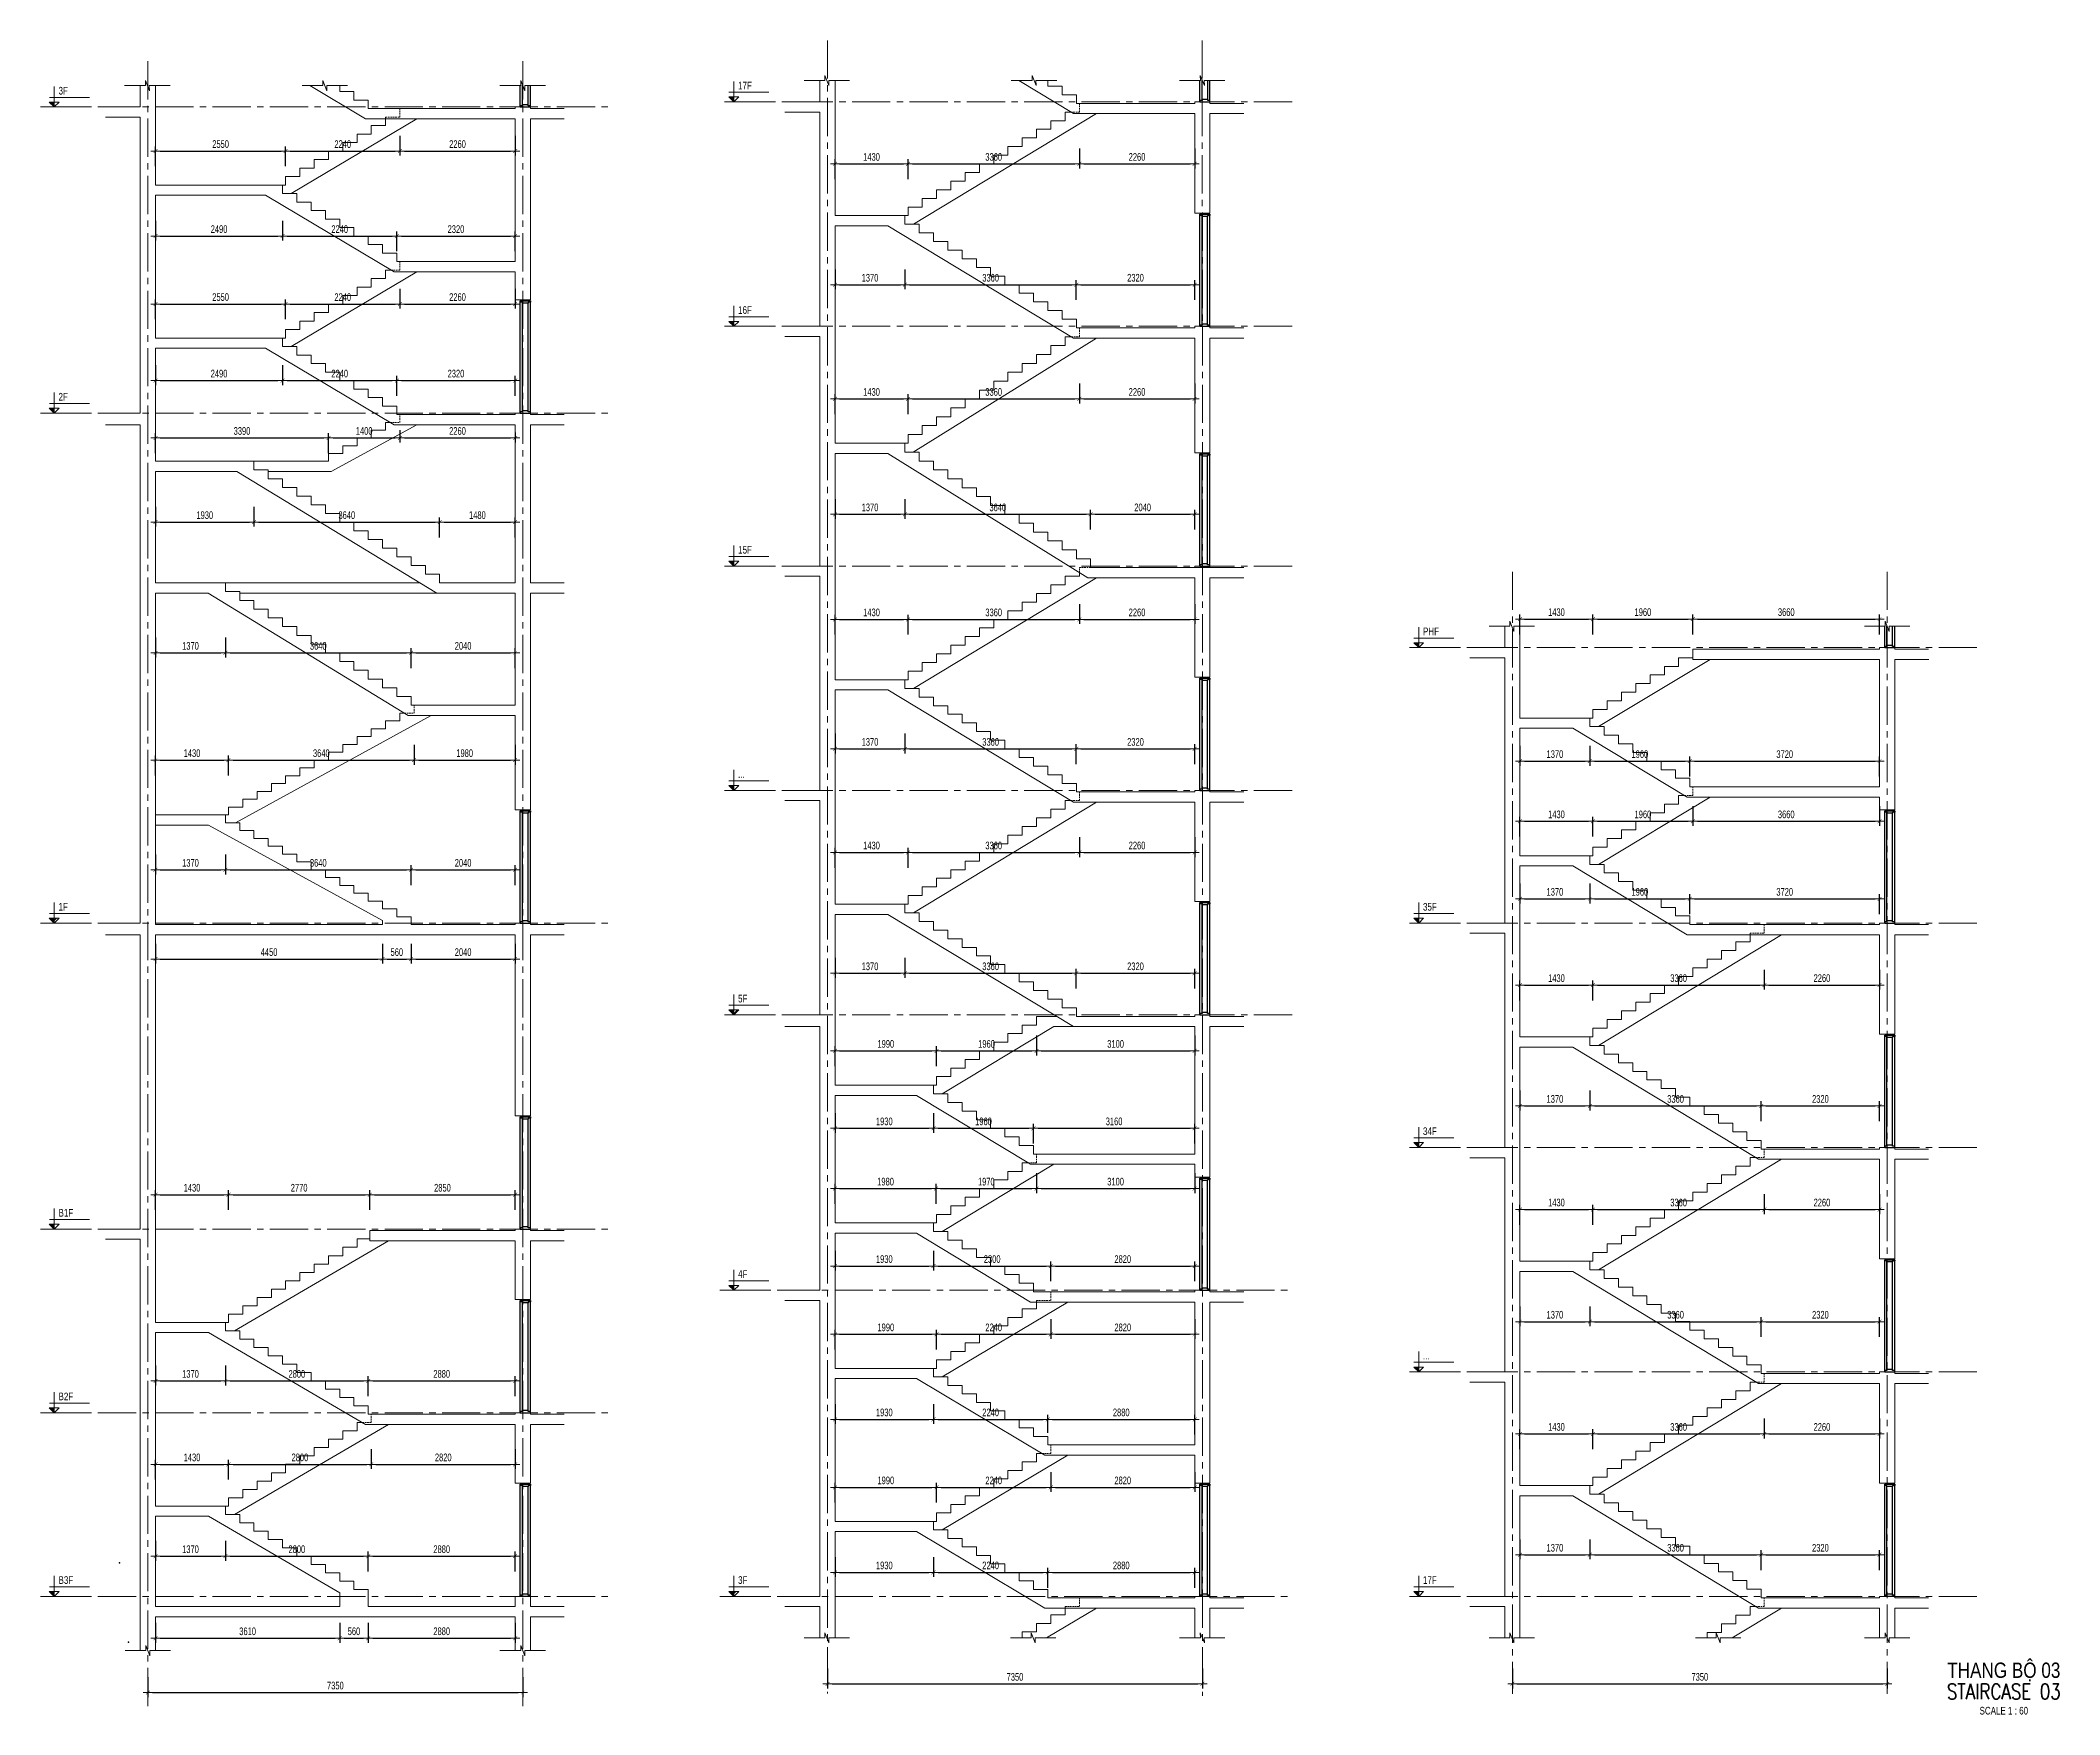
# Model space of a CAD drawing. Header units: millimetres. Extents: x -179076 to 254975, y -18667 to 296191.
# Drawn here: x 113726 to 153313, y 262823 to 295648 of the extents above; entities that cross this region are included whole.
import ezdxf
from ezdxf.enums import TextEntityAlignment as Align

# ---------------------------------------------------------------- set-up
doc = ezdxf.new("R2010")
doc.units = ezdxf.units.MM
doc.linetypes.add('CENTER2', pattern=[1.125, 0.75, -0.125, 0.125, -0.125])
doc.linetypes.add('HIDDEN2', pattern=[4.7625, 3.175, -1.5875])
doc.layers.get('Defpoints').update_dxf_attribs({"color": 151, "lineweight": 9})
doc.layers.add('00_201027_계단단면 작업중_JANG', color=200, linetype='Continuous', plot=False)
doc.layers.add('A-DOOR', color=4, linetype='Continuous')
doc.layers.add('DOOR', color=4, linetype='Continuous')
for name, color, linetype, lineweight in [('NDC_S_ANNO', 7, 'Continuous', 20), ('NDC_S_AXIS', 5, 'CENTER2', 13), ('NDC_S_CONTINUOUS', 3, 'Continuous', 20), ('NDC_S_DIM', 1, 'Continuous', 15), ('NDC_S_ENG TITLE', 3, 'Continuous', 20), ('NDC_S_HIDDEN', 8, 'HIDDEN2', 13), ('NDC_S_SLAB', 2, 'Continuous', 20), ('NDC_S_SYMBOL', 1, 'Continuous', 15), ('NDC_S_TEXT SYMBOL', 7, 'Continuous', 20), ('NDC_S_VN TEXT', 7, 'Continuous', 20), ('NDC_S_VN TITLE', 6, 'Continuous', 35)]:
    doc.layers.add(name, color=color, linetype=linetype, lineweight=lineweight)
doc.styles.add('NDC_ANNO', font='', dxfattribs={"width": 0.8})
doc.styles.add('NDC_DIM', font='', dxfattribs={"width": 0.75})
doc.styles.add('NDC_EN TXT', font='romans.shx', dxfattribs={"width": 0.8})
doc.styles.add('NDC_VIE TXT', font='arial.ttf', dxfattribs={"width": 0.8})
doc.styles.get('NDC_ANNO').set_extended_font_data('Dotum')
doc.styles.get('NDC_DIM').set_extended_font_data('Dotum')
doc.dimstyles.new('NDC_dim_60', dxfattribs={"dimscale": 60, "dimtxt": 2.5, "dimasz": 1.5, "dimexe": 1.5, "dimexo": 2.5, "dimgap": 1, "dimtad": 1, "dimdec": 0, "dimzin": 0, "dimdsep": 46, "dimtxsty": 'NDC_DIM', "dimblk": 'DIMMARK', "dimcen": 0.09, "dimdle": 1.2, "dimclrd": 1, "dimclre": 1, "dimclrt": 3, "dimadec": 0, "dimazin": 0, "dimtfac": 1, "dimtdec": 0, "dimtix": 1, "dimtofl": 0, "dimtmove": 0, "dimatfit": 3, "dimfxl": 5, "dimfxlon": 1, "dimtolj": 1, "dimtzin": 0, "dimarcsym": 0})

msp = doc.modelspace()

# ---------------------------------------------------------------- blocks, each defined once
blk = doc.blocks.new('X-SECTION-2$0$X-SEC-DOO2')
at = {"layer": 'A-DOOR'}
for p, q in [((41976, 101972), (41976, 104172)), ((42021, 102017), (42021, 104127)), ((42131, 102017), (42131, 104127)), ((42176, 101972), (42176, 104172))]:
    blk.add_line(p, q, dxfattribs=at)
for points in [[(41976, 104172), (41976, 104147), (42021, 104147), (42021, 104127), (42131, 104127), (42131, 104147), (42176, 104147), (42176, 104172)], [(41976, 101972), (41976, 101997), (42021, 101997), (42021, 102017), (42131, 102017), (42131, 101997), (42176, 101997), (42176, 101972)]]:
    blk.add_lwpolyline(points, close=True, dxfattribs=at)
at = {"layer": 'Defpoints'}
blk.add_line((41976, 104192), (42176, 104192), dxfattribs=at)
blk = doc.blocks.new('kata_block_CT')
at = {"layer": 'NDC_S_ANNO'}
blk.add_hatch(color=3, dxfattribs=at).paths.add_polyline_path([(0, 1.6), (-1.61, 1.6), (0, 0)])
at = {"layer": 'NDC_S_ANNO', "ltscale": 50}
h = blk.add_hatch(dxfattribs=at)
h.set_pattern_fill('ANSI31', color=256, scale=1.406, style=0)
h.paths.add_polyline_path([(0, 1.6), (0, 0), (1.61, 1.6)])
for p, q in [((11.56, 0), (-1.64, 0)), ((-1.59, 3.14), (11.47, 3.14))]:
    blk.add_line(p, q, dxfattribs=at)
for points in [[(0, 6.69), (0, 0)], [(0, 0), (-1.61, 1.6), (0, 1.6)], [(0, 0), (1.61, 1.6), (0, 1.6)]]:
    blk.add_lwpolyline(points, dxfattribs=at)
at = {"layer": 'NDC_S_ANNO', "color": 8, "ltscale": 50}
blk.add_lwpolyline([(0, 0), (-1.61, 1.6), (0, 1.6)], dxfattribs=at)
at = {"layer": 'NDC_S_TEXT SYMBOL', "color": 3, "style": 'NDC_ANNO', "width": 0.8}
blk.add_attdef('CT', (1.41, 4.07), '', height=2.5, dxfattribs=at)
blk = doc.blocks.new('DIMMARK')
at = {"layer": 'NDC_S_DIM', "color": 1}
blk.add_line((-1.5, 0), (1, 0), dxfattribs=at)
at = {"layer": 'NDC_S_DIM', "color": 2, "const_width": 0.1}
blk.add_lwpolyline([(-0.42, -0.42), (0.42, 0.42)], dxfattribs=at)
blk = doc.blocks.new('*D526')
at = {"layer": 'Defpoints', "color": 0, "transparency": 16777216}
for p in [(115834, 264077), (123184, 264077), (123184, 263256)]:
    blk.add_point(p, dxfattribs=at)
at = {"layer": 'NDC_S_DIM', "color": 1, "lineweight": -2, "transparency": 16777216}
for p, q in [((115834, 263556), (115834, 263166)), ((115924, 263256), (123094, 263256)), ((123184, 263556), (123184, 263166))]:
    blk.add_line(p, q, dxfattribs=at)
at = {"layer": 'NDC_S_DIM', "color": 1, "lineweight": -2, "transparency": 16777216, "xscale": 90, "yscale": 90, "zscale": 90, "rotation": 180}
blk.add_blockref('DIMMARK', (115834, 263256), dxfattribs=at)
at = {"layer": 'NDC_S_DIM', "color": 1, "lineweight": -2, "transparency": 16777216, "xscale": 90, "yscale": 90, "zscale": 90}
blk.add_blockref('DIMMARK', (123184, 263256), dxfattribs=at)
at = {"layer": 'NDC_S_DIM', "color": 3, "transparency": 16777216, "insert": (119509, 263392), "char_height": 150, "attachment_point": 5, "style": 'NDC_DIM'}
blk.add_mtext('\\A1;7350', dxfattribs=at)
blk = doc.blocks.new('*D527')
at = {"layer": 'Defpoints', "color": 0, "transparency": 16777216}
for p in [(129158, 264247), (136508, 264247), (136508, 263426)]:
    blk.add_point(p, dxfattribs=at)
at = {"layer": 'NDC_S_DIM', "color": 1, "lineweight": -2, "transparency": 16777216}
for p, q in [((129158, 263726), (129158, 263336)), ((136508, 263726), (136508, 263336)), ((129248, 263426), (136418, 263426))]:
    blk.add_line(p, q, dxfattribs=at)
at = {"layer": 'NDC_S_DIM', "color": 1, "lineweight": -2, "transparency": 16777216, "xscale": 90, "yscale": 90, "zscale": 90, "rotation": 180}
blk.add_blockref('DIMMARK', (129158, 263426), dxfattribs=at)
at = {"layer": 'NDC_S_DIM', "color": 1, "lineweight": -2, "transparency": 16777216, "xscale": 90, "yscale": 90, "zscale": 90}
blk.add_blockref('DIMMARK', (136508, 263426), dxfattribs=at)
at = {"layer": 'NDC_S_DIM', "color": 3, "transparency": 16777216, "insert": (132833, 263562), "char_height": 150, "attachment_point": 5, "style": 'NDC_DIM'}
blk.add_mtext('\\A1;7350', dxfattribs=at)
blk = doc.blocks.new('*D528')
at = {"layer": 'Defpoints', "color": 0, "transparency": 16777216}
for p in [(142585, 264247), (149935, 264247), (149935, 263426)]:
    blk.add_point(p, dxfattribs=at)
at = {"layer": 'NDC_S_DIM', "color": 1, "lineweight": -2, "transparency": 16777216}
for p, q in [((142585, 263726), (142585, 263336)), ((149935, 263726), (149935, 263336)), ((142675, 263426), (149845, 263426))]:
    blk.add_line(p, q, dxfattribs=at)
at = {"layer": 'NDC_S_DIM', "color": 1, "lineweight": -2, "transparency": 16777216, "xscale": 90, "yscale": 90, "zscale": 90, "rotation": 180}
blk.add_blockref('DIMMARK', (142585, 263426), dxfattribs=at)
at = {"layer": 'NDC_S_DIM', "color": 1, "lineweight": -2, "transparency": 16777216, "xscale": 90, "yscale": 90, "zscale": 90}
blk.add_blockref('DIMMARK', (149935, 263426), dxfattribs=at)
at = {"layer": 'NDC_S_DIM', "color": 3, "transparency": 16777216, "insert": (146260, 263562), "char_height": 150, "attachment_point": 5, "style": 'NDC_DIM'}
blk.add_mtext('\\A1;7350', dxfattribs=at)
blk = doc.blocks.new('*D529')
at = {"layer": 'Defpoints', "color": 0, "transparency": 16777216}
for p in [(117354, 266830), (115984, 266712), (117354, 265930)]:
    blk.add_point(p, dxfattribs=at)
at = {"layer": 'NDC_S_DIM', "color": 1, "lineweight": -2, "transparency": 16777216}
for p, q in [((115984, 266230), (115984, 265840)), ((117354, 266230), (117354, 265840)), ((116074, 265930), (117264, 265930))]:
    blk.add_line(p, q, dxfattribs=at)
at = {"layer": 'NDC_S_DIM', "color": 1, "lineweight": -2, "transparency": 16777216, "xscale": 90, "yscale": 90, "zscale": 90, "rotation": 180}
blk.add_blockref('DIMMARK', (115984, 265930), dxfattribs=at)
at = {"layer": 'NDC_S_DIM', "color": 1, "lineweight": -2, "transparency": 16777216, "xscale": 90, "yscale": 90, "zscale": 90}
blk.add_blockref('DIMMARK', (117354, 265930), dxfattribs=at)
at = {"layer": 'NDC_S_DIM', "color": 3, "transparency": 16777216, "insert": (116669, 266065), "char_height": 150, "attachment_point": 5, "style": 'NDC_DIM'}
blk.add_mtext('\\A1;1370', dxfattribs=at)
blk = doc.blocks.new('*D530')
at = {"layer": 'Defpoints', "color": 0, "transparency": 16777216}
for p in [(117354, 266830), (120154, 265930), (120154, 264942)]:
    blk.add_point(p, dxfattribs=at)
at = {"layer": 'NDC_S_DIM', "color": 1, "lineweight": -2, "transparency": 16777216}
for p, q in [((117354, 266230), (117354, 265840)), ((117444, 265930), (120064, 265930)), ((120154, 265630), (120154, 266020))]:
    blk.add_line(p, q, dxfattribs=at)
at = {"layer": 'NDC_S_DIM', "color": 1, "lineweight": -2, "transparency": 16777216, "xscale": 90, "yscale": 90, "zscale": 90, "rotation": 180}
blk.add_blockref('DIMMARK', (117354, 265930), dxfattribs=at)
at = {"layer": 'NDC_S_DIM', "color": 1, "lineweight": -2, "transparency": 16777216, "xscale": 90, "yscale": 90, "zscale": 90}
blk.add_blockref('DIMMARK', (120154, 265930), dxfattribs=at)
at = {"layer": 'NDC_S_DIM', "color": 3, "transparency": 16777216, "insert": (118754, 266065), "char_height": 150, "attachment_point": 5, "style": 'NDC_DIM'}
blk.add_mtext('\\A1;2800', dxfattribs=at)
blk = doc.blocks.new('*D531')
at = {"layer": 'Defpoints', "color": 0, "transparency": 16777216}
for p in [(123034, 265930), (120154, 264942), (123034, 264942)]:
    blk.add_point(p, dxfattribs=at)
at = {"layer": 'NDC_S_DIM', "color": 1, "lineweight": -2, "transparency": 16777216}
for p, q in [((120154, 265630), (120154, 266020)), ((120244, 265930), (122944, 265930)), ((123034, 265630), (123034, 266020))]:
    blk.add_line(p, q, dxfattribs=at)
at = {"layer": 'NDC_S_DIM', "color": 1, "lineweight": -2, "transparency": 16777216, "xscale": 90, "yscale": 90, "zscale": 90, "rotation": 180}
blk.add_blockref('DIMMARK', (120154, 265930), dxfattribs=at)
at = {"layer": 'NDC_S_DIM', "color": 1, "lineweight": -2, "transparency": 16777216, "xscale": 90, "yscale": 90, "zscale": 90}
blk.add_blockref('DIMMARK', (123034, 265930), dxfattribs=at)
at = {"layer": 'NDC_S_DIM', "color": 3, "transparency": 16777216, "insert": (121594, 266065), "char_height": 150, "attachment_point": 5, "style": 'NDC_DIM'}
blk.add_mtext('\\A1;2880', dxfattribs=at)
blk = doc.blocks.new('*D532')
at = {"layer": 'Defpoints', "color": 0, "transparency": 16777216}
for p in [(117414, 267730), (115984, 266912), (117414, 266912)]:
    blk.add_point(p, dxfattribs=at)
at = {"layer": 'NDC_S_DIM', "color": 1, "lineweight": -2, "transparency": 16777216}
for p, q in [((115984, 267430), (115984, 267820)), ((116074, 267730), (117324, 267730)), ((117414, 267430), (117414, 267820))]:
    blk.add_line(p, q, dxfattribs=at)
at = {"layer": 'NDC_S_DIM', "color": 1, "lineweight": -2, "transparency": 16777216, "xscale": 90, "yscale": 90, "zscale": 90, "rotation": 180}
blk.add_blockref('DIMMARK', (115984, 267730), dxfattribs=at)
at = {"layer": 'NDC_S_DIM', "color": 1, "lineweight": -2, "transparency": 16777216, "xscale": 90, "yscale": 90, "zscale": 90}
blk.add_blockref('DIMMARK', (117414, 267730), dxfattribs=at)
at = {"layer": 'NDC_S_DIM', "color": 3, "transparency": 16777216, "insert": (116699, 267865), "char_height": 150, "attachment_point": 5, "style": 'NDC_DIM'}
blk.add_mtext('\\A1;1430', dxfattribs=at)
blk = doc.blocks.new('*D533')
at = {"layer": 'Defpoints', "color": 0, "transparency": 16777216}
for p in [(120214, 268630), (120214, 267730), (117414, 266912)]:
    blk.add_point(p, dxfattribs=at)
at = {"layer": 'NDC_S_DIM', "color": 1, "lineweight": -2, "transparency": 16777216}
for p, q in [((120214, 268030), (120214, 267640)), ((117414, 267430), (117414, 267820)), ((117504, 267730), (120124, 267730))]:
    blk.add_line(p, q, dxfattribs=at)
at = {"layer": 'NDC_S_DIM', "color": 1, "lineweight": -2, "transparency": 16777216, "xscale": 90, "yscale": 90, "zscale": 90, "rotation": 180}
blk.add_blockref('DIMMARK', (117414, 267730), dxfattribs=at)
at = {"layer": 'NDC_S_DIM', "color": 1, "lineweight": -2, "transparency": 16777216, "xscale": 90, "yscale": 90, "zscale": 90}
blk.add_blockref('DIMMARK', (120214, 267730), dxfattribs=at)
at = {"layer": 'NDC_S_DIM', "color": 3, "transparency": 16777216, "insert": (118814, 267865), "char_height": 150, "attachment_point": 5, "style": 'NDC_DIM'}
blk.add_mtext('\\A1;2800', dxfattribs=at)
blk = doc.blocks.new('*D534')
at = {"layer": 'Defpoints', "color": 0, "transparency": 16777216}
for p in [(120214, 268630), (123034, 268512), (123034, 267730)]:
    blk.add_point(p, dxfattribs=at)
at = {"layer": 'NDC_S_DIM', "color": 1, "lineweight": -2, "transparency": 16777216}
for p, q in [((120214, 268030), (120214, 267640)), ((123034, 268030), (123034, 267640)), ((120304, 267730), (122944, 267730))]:
    blk.add_line(p, q, dxfattribs=at)
at = {"layer": 'NDC_S_DIM', "color": 1, "lineweight": -2, "transparency": 16777216, "xscale": 90, "yscale": 90, "zscale": 90, "rotation": 180}
blk.add_blockref('DIMMARK', (120214, 267730), dxfattribs=at)
at = {"layer": 'NDC_S_DIM', "color": 1, "lineweight": -2, "transparency": 16777216, "xscale": 90, "yscale": 90, "zscale": 90}
blk.add_blockref('DIMMARK', (123034, 267730), dxfattribs=at)
at = {"layer": 'NDC_S_DIM', "color": 3, "transparency": 16777216, "insert": (121624, 267865), "char_height": 150, "attachment_point": 5, "style": 'NDC_DIM'}
blk.add_mtext('\\A1;2820', dxfattribs=at)
blk = doc.blocks.new('*D535')
at = {"layer": 'Defpoints', "color": 0, "transparency": 16777216}
for p in [(115984, 270312), (117354, 270348), (117354, 269366)]:
    blk.add_point(p, dxfattribs=at)
at = {"layer": 'NDC_S_DIM', "color": 1, "lineweight": -2, "transparency": 16777216}
for p, q in [((115984, 269666), (115984, 269276)), ((117354, 269666), (117354, 269276)), ((116074, 269366), (117264, 269366))]:
    blk.add_line(p, q, dxfattribs=at)
at = {"layer": 'NDC_S_DIM', "color": 1, "lineweight": -2, "transparency": 16777216, "xscale": 90, "yscale": 90, "zscale": 90, "rotation": 180}
blk.add_blockref('DIMMARK', (115984, 269366), dxfattribs=at)
at = {"layer": 'NDC_S_DIM', "color": 1, "lineweight": -2, "transparency": 16777216, "xscale": 90, "yscale": 90, "zscale": 90}
blk.add_blockref('DIMMARK', (117354, 269366), dxfattribs=at)
at = {"layer": 'NDC_S_DIM', "color": 3, "transparency": 16777216, "insert": (116669, 269502), "char_height": 150, "attachment_point": 5, "style": 'NDC_DIM'}
blk.add_mtext('\\A1;1370', dxfattribs=at)
blk = doc.blocks.new('*D536')
at = {"layer": 'Defpoints', "color": 0, "transparency": 16777216}
for p in [(117354, 270348), (120154, 269366), (120154, 268712)]:
    blk.add_point(p, dxfattribs=at)
at = {"layer": 'NDC_S_DIM', "color": 1, "lineweight": -2, "transparency": 16777216}
for p, q in [((117354, 269666), (117354, 269276)), ((117444, 269366), (120064, 269366)), ((120154, 269066), (120154, 269456))]:
    blk.add_line(p, q, dxfattribs=at)
at = {"layer": 'NDC_S_DIM', "color": 1, "lineweight": -2, "transparency": 16777216, "xscale": 90, "yscale": 90, "zscale": 90, "rotation": 180}
blk.add_blockref('DIMMARK', (117354, 269366), dxfattribs=at)
at = {"layer": 'NDC_S_DIM', "color": 1, "lineweight": -2, "transparency": 16777216, "xscale": 90, "yscale": 90, "zscale": 90}
blk.add_blockref('DIMMARK', (120154, 269366), dxfattribs=at)
at = {"layer": 'NDC_S_DIM', "color": 3, "transparency": 16777216, "insert": (118754, 269502), "char_height": 150, "attachment_point": 5, "style": 'NDC_DIM'}
blk.add_mtext('\\A1;2800', dxfattribs=at)
blk = doc.blocks.new('*D537')
at = {"layer": 'Defpoints', "color": 0, "transparency": 16777216}
for p in [(123034, 269366), (120154, 268712), (123034, 268712)]:
    blk.add_point(p, dxfattribs=at)
at = {"layer": 'NDC_S_DIM', "color": 1, "lineweight": -2, "transparency": 16777216}
for p, q in [((120154, 269066), (120154, 269456)), ((120244, 269366), (122944, 269366)), ((123034, 269066), (123034, 269456))]:
    blk.add_line(p, q, dxfattribs=at)
at = {"layer": 'NDC_S_DIM', "color": 1, "lineweight": -2, "transparency": 16777216, "xscale": 90, "yscale": 90, "zscale": 90, "rotation": 180}
blk.add_blockref('DIMMARK', (120154, 269366), dxfattribs=at)
at = {"layer": 'NDC_S_DIM', "color": 1, "lineweight": -2, "transparency": 16777216, "xscale": 90, "yscale": 90, "zscale": 90}
blk.add_blockref('DIMMARK', (123034, 269366), dxfattribs=at)
at = {"layer": 'NDC_S_DIM', "color": 3, "transparency": 16777216, "insert": (121594, 269502), "char_height": 150, "attachment_point": 5, "style": 'NDC_DIM'}
blk.add_mtext('\\A1;2880', dxfattribs=at)
blk = doc.blocks.new('*D538')
at = {"layer": 'Defpoints', "color": 0, "transparency": 16777216}
for p in [(117414, 273017), (115984, 270512), (117414, 270512)]:
    blk.add_point(p, dxfattribs=at)
at = {"layer": 'NDC_S_DIM', "color": 1, "lineweight": -2, "transparency": 16777216}
for p, q in [((115984, 272717), (115984, 273107)), ((116074, 273017), (117324, 273017)), ((117414, 272717), (117414, 273107))]:
    blk.add_line(p, q, dxfattribs=at)
at = {"layer": 'NDC_S_DIM', "color": 1, "lineweight": -2, "transparency": 16777216, "xscale": 90, "yscale": 90, "zscale": 90, "rotation": 180}
blk.add_blockref('DIMMARK', (115984, 273017), dxfattribs=at)
at = {"layer": 'NDC_S_DIM', "color": 1, "lineweight": -2, "transparency": 16777216, "xscale": 90, "yscale": 90, "zscale": 90}
blk.add_blockref('DIMMARK', (117414, 273017), dxfattribs=at)
at = {"layer": 'NDC_S_DIM', "color": 3, "transparency": 16777216, "insert": (116699, 273152), "char_height": 150, "attachment_point": 5, "style": 'NDC_DIM'}
blk.add_mtext('\\A1;1430', dxfattribs=at)
blk = doc.blocks.new('*D539')
at = {"layer": 'Defpoints', "color": 0, "transparency": 16777216}
for p in [(120184, 273017), (120184, 272148), (117414, 270512)]:
    blk.add_point(p, dxfattribs=at)
at = {"layer": 'NDC_S_DIM', "color": 1, "lineweight": -2, "transparency": 16777216}
for p, q in [((117414, 272717), (117414, 273107)), ((117504, 273017), (120094, 273017)), ((120184, 272717), (120184, 273107))]:
    blk.add_line(p, q, dxfattribs=at)
at = {"layer": 'NDC_S_DIM', "color": 1, "lineweight": -2, "transparency": 16777216, "xscale": 90, "yscale": 90, "zscale": 90, "rotation": 180}
blk.add_blockref('DIMMARK', (117414, 273017), dxfattribs=at)
at = {"layer": 'NDC_S_DIM', "color": 1, "lineweight": -2, "transparency": 16777216, "xscale": 90, "yscale": 90, "zscale": 90}
blk.add_blockref('DIMMARK', (120184, 273017), dxfattribs=at)
at = {"layer": 'NDC_S_DIM', "color": 3, "transparency": 16777216, "insert": (118799, 273152), "char_height": 150, "attachment_point": 5, "style": 'NDC_DIM'}
blk.add_mtext('\\A1;2770', dxfattribs=at)
blk = doc.blocks.new('*D540')
at = {"layer": 'Defpoints', "color": 0, "transparency": 16777216}
for p in [(123034, 273017), (120184, 272148), (123034, 272312)]:
    blk.add_point(p, dxfattribs=at)
at = {"layer": 'NDC_S_DIM', "color": 1, "lineweight": -2, "transparency": 16777216}
for p, q in [((120184, 272717), (120184, 273107)), ((120274, 273017), (122944, 273017)), ((123034, 272717), (123034, 273107))]:
    blk.add_line(p, q, dxfattribs=at)
at = {"layer": 'NDC_S_DIM', "color": 1, "lineweight": -2, "transparency": 16777216, "xscale": 90, "yscale": 90, "zscale": 90, "rotation": 180}
blk.add_blockref('DIMMARK', (120184, 273017), dxfattribs=at)
at = {"layer": 'NDC_S_DIM', "color": 1, "lineweight": -2, "transparency": 16777216, "xscale": 90, "yscale": 90, "zscale": 90}
blk.add_blockref('DIMMARK', (123034, 273017), dxfattribs=at)
at = {"layer": 'NDC_S_DIM', "color": 3, "transparency": 16777216, "insert": (121609, 273152), "char_height": 150, "attachment_point": 5, "style": 'NDC_DIM'}
blk.add_mtext('\\A1;2850', dxfattribs=at)
blk = doc.blocks.new('*D541')
at = {"layer": 'Defpoints', "color": 0, "transparency": 16777216}
for p in [(115984, 264942), (119594, 264942), (119594, 264321)]:
    blk.add_point(p, dxfattribs=at)
at = {"layer": 'NDC_S_DIM', "color": 1, "lineweight": -2, "transparency": 16777216}
for p, q in [((115984, 264621), (115984, 264231)), ((119594, 264621), (119594, 264231)), ((116074, 264321), (119504, 264321))]:
    blk.add_line(p, q, dxfattribs=at)
at = {"layer": 'NDC_S_DIM', "color": 1, "lineweight": -2, "transparency": 16777216, "xscale": 90, "yscale": 90, "zscale": 90, "rotation": 180}
blk.add_blockref('DIMMARK', (115984, 264321), dxfattribs=at)
at = {"layer": 'NDC_S_DIM', "color": 1, "lineweight": -2, "transparency": 16777216, "xscale": 90, "yscale": 90, "zscale": 90}
blk.add_blockref('DIMMARK', (119594, 264321), dxfattribs=at)
at = {"layer": 'NDC_S_DIM', "color": 3, "transparency": 16777216, "insert": (117789, 264456), "char_height": 150, "attachment_point": 5, "style": 'NDC_DIM'}
blk.add_mtext('\\A1;3610', dxfattribs=at)
blk = doc.blocks.new('*D542')
at = {"layer": 'Defpoints', "color": 0, "transparency": 16777216}
for p in [(119594, 264942), (120154, 264942), (120154, 264321)]:
    blk.add_point(p, dxfattribs=at)
at = {"layer": 'NDC_S_DIM', "color": 1, "lineweight": -2, "transparency": 16777216}
for p, q in [((119594, 264621), (119594, 264231)), ((120154, 264621), (120154, 264231)), ((119684, 264321), (120064, 264321))]:
    blk.add_line(p, q, dxfattribs=at)
at = {"layer": 'NDC_S_DIM', "color": 1, "lineweight": -2, "transparency": 16777216, "xscale": 90, "yscale": 90, "zscale": 90, "rotation": 180}
blk.add_blockref('DIMMARK', (119594, 264321), dxfattribs=at)
at = {"layer": 'NDC_S_DIM', "color": 1, "lineweight": -2, "transparency": 16777216, "xscale": 90, "yscale": 90, "zscale": 90}
blk.add_blockref('DIMMARK', (120154, 264321), dxfattribs=at)
at = {"layer": 'NDC_S_DIM', "color": 3, "transparency": 16777216, "insert": (119874, 264456), "char_height": 150, "attachment_point": 5, "style": 'NDC_DIM'}
blk.add_mtext('\\A1;560', dxfattribs=at)
blk = doc.blocks.new('*D543')
at = {"layer": 'Defpoints', "color": 0, "transparency": 16777216}
for p in [(120154, 264942), (123034, 264942), (123034, 264321)]:
    blk.add_point(p, dxfattribs=at)
at = {"layer": 'NDC_S_DIM', "color": 1, "lineweight": -2, "transparency": 16777216}
for p, q in [((120154, 264621), (120154, 264231)), ((123034, 264621), (123034, 264231)), ((120244, 264321), (122944, 264321))]:
    blk.add_line(p, q, dxfattribs=at)
at = {"layer": 'NDC_S_DIM', "color": 1, "lineweight": -2, "transparency": 16777216, "xscale": 90, "yscale": 90, "zscale": 90, "rotation": 180}
blk.add_blockref('DIMMARK', (120154, 264321), dxfattribs=at)
at = {"layer": 'NDC_S_DIM', "color": 1, "lineweight": -2, "transparency": 16777216, "xscale": 90, "yscale": 90, "zscale": 90}
blk.add_blockref('DIMMARK', (123034, 264321), dxfattribs=at)
at = {"layer": 'NDC_S_DIM', "color": 3, "transparency": 16777216, "insert": (121594, 264456), "char_height": 150, "attachment_point": 5, "style": 'NDC_DIM'}
blk.add_mtext('\\A1;2880', dxfattribs=at)
blk = doc.blocks.new('*D544')
at = {"layer": 'Defpoints', "color": 0, "transparency": 16777216}
for p in [(117354, 280308), (115984, 280262), (117354, 279387)]:
    blk.add_point(p, dxfattribs=at)
at = {"layer": 'NDC_S_DIM', "color": 1, "lineweight": -2, "transparency": 16777216}
for p, q in [((115984, 279687), (115984, 279297)), ((117354, 279687), (117354, 279297)), ((116074, 279387), (117264, 279387))]:
    blk.add_line(p, q, dxfattribs=at)
at = {"layer": 'NDC_S_DIM', "color": 1, "lineweight": -2, "transparency": 16777216, "xscale": 90, "yscale": 90, "zscale": 90, "rotation": 180}
blk.add_blockref('DIMMARK', (115984, 279387), dxfattribs=at)
at = {"layer": 'NDC_S_DIM', "color": 1, "lineweight": -2, "transparency": 16777216, "xscale": 90, "yscale": 90, "zscale": 90}
blk.add_blockref('DIMMARK', (117354, 279387), dxfattribs=at)
at = {"layer": 'NDC_S_DIM', "color": 3, "transparency": 16777216, "insert": (116669, 279522), "char_height": 150, "attachment_point": 5, "style": 'NDC_DIM'}
blk.add_mtext('\\A1;1370', dxfattribs=at)
blk = doc.blocks.new('*D545')
at = {"layer": 'Defpoints', "color": 0, "transparency": 16777216}
for p in [(117354, 280308), (120994, 279387), (120994, 278312)]:
    blk.add_point(p, dxfattribs=at)
at = {"layer": 'NDC_S_DIM', "color": 1, "lineweight": -2, "transparency": 16777216}
for p, q in [((117354, 279687), (117354, 279297)), ((117444, 279387), (120904, 279387)), ((120994, 279087), (120994, 279477))]:
    blk.add_line(p, q, dxfattribs=at)
at = {"layer": 'NDC_S_DIM', "color": 1, "lineweight": -2, "transparency": 16777216, "xscale": 90, "yscale": 90, "zscale": 90, "rotation": 180}
blk.add_blockref('DIMMARK', (117354, 279387), dxfattribs=at)
at = {"layer": 'NDC_S_DIM', "color": 1, "lineweight": -2, "transparency": 16777216, "xscale": 90, "yscale": 90, "zscale": 90}
blk.add_blockref('DIMMARK', (120994, 279387), dxfattribs=at)
at = {"layer": 'NDC_S_DIM', "color": 3, "transparency": 16777216, "insert": (119174, 279522), "char_height": 150, "attachment_point": 5, "style": 'NDC_DIM'}
blk.add_mtext('\\A1;3640', dxfattribs=at)
blk = doc.blocks.new('*D546')
at = {"layer": 'Defpoints', "color": 0, "transparency": 16777216}
for p in [(123034, 279387), (120994, 278312), (123034, 278312)]:
    blk.add_point(p, dxfattribs=at)
at = {"layer": 'NDC_S_DIM', "color": 1, "lineweight": -2, "transparency": 16777216}
for p, q in [((120994, 279087), (120994, 279477)), ((121084, 279387), (122944, 279387)), ((123034, 279087), (123034, 279477))]:
    blk.add_line(p, q, dxfattribs=at)
at = {"layer": 'NDC_S_DIM', "color": 1, "lineweight": -2, "transparency": 16777216, "xscale": 90, "yscale": 90, "zscale": 90, "rotation": 180}
blk.add_blockref('DIMMARK', (120994, 279387), dxfattribs=at)
at = {"layer": 'NDC_S_DIM', "color": 1, "lineweight": -2, "transparency": 16777216, "xscale": 90, "yscale": 90, "zscale": 90}
blk.add_blockref('DIMMARK', (123034, 279387), dxfattribs=at)
at = {"layer": 'NDC_S_DIM', "color": 3, "transparency": 16777216, "insert": (122014, 279522), "char_height": 150, "attachment_point": 5, "style": 'NDC_DIM'}
blk.add_mtext('\\A1;2040', dxfattribs=at)
blk = doc.blocks.new('*D547')
at = {"layer": 'Defpoints', "color": 0, "transparency": 16777216}
for p in [(115984, 278312), (120434, 278312), (120434, 277637)]:
    blk.add_point(p, dxfattribs=at)
at = {"layer": 'NDC_S_DIM', "color": 1, "lineweight": -2, "transparency": 16777216}
for p, q in [((115984, 277937), (115984, 277547)), ((120434, 277937), (120434, 277547)), ((116074, 277637), (120344, 277637))]:
    blk.add_line(p, q, dxfattribs=at)
at = {"layer": 'NDC_S_DIM', "color": 1, "lineweight": -2, "transparency": 16777216, "xscale": 90, "yscale": 90, "zscale": 90, "rotation": 180}
blk.add_blockref('DIMMARK', (115984, 277637), dxfattribs=at)
at = {"layer": 'NDC_S_DIM', "color": 1, "lineweight": -2, "transparency": 16777216, "xscale": 90, "yscale": 90, "zscale": 90}
blk.add_blockref('DIMMARK', (120434, 277637), dxfattribs=at)
at = {"layer": 'NDC_S_DIM', "color": 3, "transparency": 16777216, "insert": (118209, 277772), "char_height": 150, "attachment_point": 5, "style": 'NDC_DIM'}
blk.add_mtext('\\A1;4450', dxfattribs=at)
blk = doc.blocks.new('*D548')
at = {"layer": 'Defpoints', "color": 0, "transparency": 16777216}
for p in [(120434, 278312), (120994, 278312), (120994, 277637)]:
    blk.add_point(p, dxfattribs=at)
at = {"layer": 'NDC_S_DIM', "color": 1, "lineweight": -2, "transparency": 16777216}
for p, q in [((120434, 277937), (120434, 277547)), ((120994, 277937), (120994, 277547)), ((120524, 277637), (120904, 277637))]:
    blk.add_line(p, q, dxfattribs=at)
at = {"layer": 'NDC_S_DIM', "color": 1, "lineweight": -2, "transparency": 16777216, "xscale": 90, "yscale": 90, "zscale": 90, "rotation": 180}
blk.add_blockref('DIMMARK', (120434, 277637), dxfattribs=at)
at = {"layer": 'NDC_S_DIM', "color": 1, "lineweight": -2, "transparency": 16777216, "xscale": 90, "yscale": 90, "zscale": 90}
blk.add_blockref('DIMMARK', (120994, 277637), dxfattribs=at)
at = {"layer": 'NDC_S_DIM', "color": 3, "transparency": 16777216, "insert": (120714, 277772), "char_height": 150, "attachment_point": 5, "style": 'NDC_DIM'}
blk.add_mtext('\\A1;560', dxfattribs=at)
blk = doc.blocks.new('*D549')
at = {"layer": 'Defpoints', "color": 0, "transparency": 16777216}
for p in [(120994, 278312), (123034, 278112), (123034, 277637)]:
    blk.add_point(p, dxfattribs=at)
at = {"layer": 'NDC_S_DIM', "color": 1, "lineweight": -2, "transparency": 16777216}
for p, q in [((120994, 277937), (120994, 277547)), ((123034, 277937), (123034, 277547)), ((121084, 277637), (122944, 277637))]:
    blk.add_line(p, q, dxfattribs=at)
at = {"layer": 'NDC_S_DIM', "color": 1, "lineweight": -2, "transparency": 16777216, "xscale": 90, "yscale": 90, "zscale": 90, "rotation": 180}
blk.add_blockref('DIMMARK', (120994, 277637), dxfattribs=at)
at = {"layer": 'NDC_S_DIM', "color": 1, "lineweight": -2, "transparency": 16777216, "xscale": 90, "yscale": 90, "zscale": 90}
blk.add_blockref('DIMMARK', (123034, 277637), dxfattribs=at)
at = {"layer": 'NDC_S_DIM', "color": 3, "transparency": 16777216, "insert": (122014, 277772), "char_height": 150, "attachment_point": 5, "style": 'NDC_DIM'}
blk.add_mtext('\\A1;2040', dxfattribs=at)
blk = doc.blocks.new('*D550')
at = {"layer": 'Defpoints', "color": 0, "transparency": 16777216}
for p in [(117414, 281537), (115984, 280462), (117414, 280462)]:
    blk.add_point(p, dxfattribs=at)
at = {"layer": 'NDC_S_DIM', "color": 1, "lineweight": -2, "transparency": 16777216}
for p, q in [((115984, 281237), (115984, 281627)), ((116074, 281537), (117324, 281537)), ((117414, 281237), (117414, 281627))]:
    blk.add_line(p, q, dxfattribs=at)
at = {"layer": 'NDC_S_DIM', "color": 1, "lineweight": -2, "transparency": 16777216, "xscale": 90, "yscale": 90, "zscale": 90, "rotation": 180}
blk.add_blockref('DIMMARK', (115984, 281537), dxfattribs=at)
at = {"layer": 'NDC_S_DIM', "color": 1, "lineweight": -2, "transparency": 16777216, "xscale": 90, "yscale": 90, "zscale": 90}
blk.add_blockref('DIMMARK', (117414, 281537), dxfattribs=at)
at = {"layer": 'NDC_S_DIM', "color": 3, "transparency": 16777216, "insert": (116699, 281672), "char_height": 150, "attachment_point": 5, "style": 'NDC_DIM'}
blk.add_mtext('\\A1;1430', dxfattribs=at)
blk = doc.blocks.new('*D551')
at = {"layer": 'Defpoints', "color": 0, "transparency": 16777216}
for p in [(121054, 282458), (121054, 281537), (117414, 280462)]:
    blk.add_point(p, dxfattribs=at)
at = {"layer": 'NDC_S_DIM', "color": 1, "lineweight": -2, "transparency": 16777216}
for p, q in [((117414, 281237), (117414, 281627)), ((117504, 281537), (120964, 281537)), ((121054, 281837), (121054, 281447))]:
    blk.add_line(p, q, dxfattribs=at)
at = {"layer": 'NDC_S_DIM', "color": 1, "lineweight": -2, "transparency": 16777216, "xscale": 90, "yscale": 90, "zscale": 90, "rotation": 180}
blk.add_blockref('DIMMARK', (117414, 281537), dxfattribs=at)
at = {"layer": 'NDC_S_DIM', "color": 1, "lineweight": -2, "transparency": 16777216, "xscale": 90, "yscale": 90, "zscale": 90}
blk.add_blockref('DIMMARK', (121054, 281537), dxfattribs=at)
at = {"layer": 'NDC_S_DIM', "color": 3, "transparency": 16777216, "insert": (119234, 281672), "char_height": 150, "attachment_point": 5, "style": 'NDC_DIM'}
blk.add_mtext('\\A1;3640', dxfattribs=at)
blk = doc.blocks.new('*D552')
at = {"layer": 'Defpoints', "color": 0, "transparency": 16777216}
for p in [(121054, 282458), (123034, 282412), (123034, 281537)]:
    blk.add_point(p, dxfattribs=at)
at = {"layer": 'NDC_S_DIM', "color": 1, "lineweight": -2, "transparency": 16777216}
for p, q in [((121054, 281837), (121054, 281447)), ((121144, 281537), (122944, 281537)), ((123034, 281837), (123034, 281447))]:
    blk.add_line(p, q, dxfattribs=at)
at = {"layer": 'NDC_S_DIM', "color": 1, "lineweight": -2, "transparency": 16777216, "xscale": 90, "yscale": 90, "zscale": 90, "rotation": 180}
blk.add_blockref('DIMMARK', (121054, 281537), dxfattribs=at)
at = {"layer": 'NDC_S_DIM', "color": 1, "lineweight": -2, "transparency": 16777216, "xscale": 90, "yscale": 90, "zscale": 90}
blk.add_blockref('DIMMARK', (123034, 281537), dxfattribs=at)
at = {"layer": 'NDC_S_DIM', "color": 3, "transparency": 16777216, "insert": (122044, 281672), "char_height": 150, "attachment_point": 5, "style": 'NDC_DIM'}
blk.add_mtext('\\A1;1980', dxfattribs=at)
blk = doc.blocks.new('*D553')
at = {"layer": 'Defpoints', "color": 0, "transparency": 16777216}
for p in [(115984, 284812), (117354, 284840), (117354, 283640)]:
    blk.add_point(p, dxfattribs=at)
at = {"layer": 'NDC_S_DIM', "color": 1, "lineweight": -2, "transparency": 16777216}
for p, q in [((115984, 283940), (115984, 283550)), ((117354, 283940), (117354, 283550)), ((116074, 283640), (117264, 283640))]:
    blk.add_line(p, q, dxfattribs=at)
at = {"layer": 'NDC_S_DIM', "color": 1, "lineweight": -2, "transparency": 16777216, "xscale": 90, "yscale": 90, "zscale": 90, "rotation": 180}
blk.add_blockref('DIMMARK', (115984, 283640), dxfattribs=at)
at = {"layer": 'NDC_S_DIM', "color": 1, "lineweight": -2, "transparency": 16777216, "xscale": 90, "yscale": 90, "zscale": 90}
blk.add_blockref('DIMMARK', (117354, 283640), dxfattribs=at)
at = {"layer": 'NDC_S_DIM', "color": 3, "transparency": 16777216, "insert": (116669, 283776), "char_height": 150, "attachment_point": 5, "style": 'NDC_DIM'}
blk.add_mtext('\\A1;1370', dxfattribs=at)
blk = doc.blocks.new('*D554')
at = {"layer": 'Defpoints', "color": 0, "transparency": 16777216}
for p in [(117354, 284840), (120994, 283640), (120994, 282698)]:
    blk.add_point(p, dxfattribs=at)
at = {"layer": 'NDC_S_DIM', "color": 1, "lineweight": -2, "transparency": 16777216}
for p, q in [((117354, 283940), (117354, 283550)), ((117444, 283640), (120904, 283640)), ((120994, 283340), (120994, 283730))]:
    blk.add_line(p, q, dxfattribs=at)
at = {"layer": 'NDC_S_DIM', "color": 1, "lineweight": -2, "transparency": 16777216, "xscale": 90, "yscale": 90, "zscale": 90, "rotation": 180}
blk.add_blockref('DIMMARK', (117354, 283640), dxfattribs=at)
at = {"layer": 'NDC_S_DIM', "color": 1, "lineweight": -2, "transparency": 16777216, "xscale": 90, "yscale": 90, "zscale": 90}
blk.add_blockref('DIMMARK', (120994, 283640), dxfattribs=at)
at = {"layer": 'NDC_S_DIM', "color": 3, "transparency": 16777216, "insert": (119174, 283776), "char_height": 150, "attachment_point": 5, "style": 'NDC_DIM'}
blk.add_mtext('\\A1;3640', dxfattribs=at)
blk = doc.blocks.new('*D555')
at = {"layer": 'Defpoints', "color": 0, "transparency": 16777216}
for p in [(123034, 283640), (120994, 282698), (123034, 282612)]:
    blk.add_point(p, dxfattribs=at)
at = {"layer": 'NDC_S_DIM', "color": 1, "lineweight": -2, "transparency": 16777216}
for p, q in [((120994, 283340), (120994, 283730)), ((121084, 283640), (122944, 283640)), ((123034, 283340), (123034, 283730))]:
    blk.add_line(p, q, dxfattribs=at)
at = {"layer": 'NDC_S_DIM', "color": 1, "lineweight": -2, "transparency": 16777216, "xscale": 90, "yscale": 90, "zscale": 90, "rotation": 180}
blk.add_blockref('DIMMARK', (120994, 283640), dxfattribs=at)
at = {"layer": 'NDC_S_DIM', "color": 1, "lineweight": -2, "transparency": 16777216, "xscale": 90, "yscale": 90, "zscale": 90}
blk.add_blockref('DIMMARK', (123034, 283640), dxfattribs=at)
at = {"layer": 'NDC_S_DIM', "color": 3, "transparency": 16777216, "insert": (122014, 283776), "char_height": 150, "attachment_point": 5, "style": 'NDC_DIM'}
blk.add_mtext('\\A1;2040', dxfattribs=at)
blk = doc.blocks.new('*D556')
at = {"layer": 'Defpoints', "color": 0, "transparency": 16777216}
for p in [(115984, 287395), (117914, 287395), (117914, 286204)]:
    blk.add_point(p, dxfattribs=at)
at = {"layer": 'NDC_S_DIM', "color": 1, "lineweight": -2, "transparency": 16777216}
for p, q in [((115984, 286504), (115984, 286114)), ((117914, 286504), (117914, 286114)), ((116074, 286204), (117824, 286204))]:
    blk.add_line(p, q, dxfattribs=at)
at = {"layer": 'NDC_S_DIM', "color": 1, "lineweight": -2, "transparency": 16777216, "xscale": 90, "yscale": 90, "zscale": 90, "rotation": 180}
blk.add_blockref('DIMMARK', (115984, 286204), dxfattribs=at)
at = {"layer": 'NDC_S_DIM', "color": 1, "lineweight": -2, "transparency": 16777216, "xscale": 90, "yscale": 90, "zscale": 90}
blk.add_blockref('DIMMARK', (117914, 286204), dxfattribs=at)
at = {"layer": 'NDC_S_DIM', "color": 3, "transparency": 16777216, "insert": (116949, 286339), "char_height": 150, "attachment_point": 5, "style": 'NDC_DIM'}
blk.add_mtext('\\A1;1930', dxfattribs=at)
blk = doc.blocks.new('*D557')
at = {"layer": 'Defpoints', "color": 0, "transparency": 16777216}
for p in [(117914, 287395), (121554, 286204), (121554, 285012)]:
    blk.add_point(p, dxfattribs=at)
at = {"layer": 'NDC_S_DIM', "color": 1, "lineweight": -2, "transparency": 16777216}
for p, q in [((117914, 286504), (117914, 286114)), ((121554, 285904), (121554, 286294)), ((118004, 286204), (121464, 286204))]:
    blk.add_line(p, q, dxfattribs=at)
at = {"layer": 'NDC_S_DIM', "color": 1, "lineweight": -2, "transparency": 16777216, "xscale": 90, "yscale": 90, "zscale": 90, "rotation": 180}
blk.add_blockref('DIMMARK', (117914, 286204), dxfattribs=at)
at = {"layer": 'NDC_S_DIM', "color": 1, "lineweight": -2, "transparency": 16777216, "xscale": 90, "yscale": 90, "zscale": 90}
blk.add_blockref('DIMMARK', (121554, 286204), dxfattribs=at)
at = {"layer": 'NDC_S_DIM', "color": 3, "transparency": 16777216, "insert": (119734, 286339), "char_height": 150, "attachment_point": 5, "style": 'NDC_DIM'}
blk.add_mtext('\\A1;3640', dxfattribs=at)
blk = doc.blocks.new('*D558')
at = {"layer": 'Defpoints', "color": 0, "transparency": 16777216}
for p in [(123034, 286204), (121554, 285012), (123034, 285012)]:
    blk.add_point(p, dxfattribs=at)
at = {"layer": 'NDC_S_DIM', "color": 1, "lineweight": -2, "transparency": 16777216}
for p, q in [((121554, 285904), (121554, 286294)), ((123034, 285904), (123034, 286294)), ((121644, 286204), (122944, 286204))]:
    blk.add_line(p, q, dxfattribs=at)
at = {"layer": 'NDC_S_DIM', "color": 1, "lineweight": -2, "transparency": 16777216, "xscale": 90, "yscale": 90, "zscale": 90, "rotation": 180}
blk.add_blockref('DIMMARK', (121554, 286204), dxfattribs=at)
at = {"layer": 'NDC_S_DIM', "color": 1, "lineweight": -2, "transparency": 16777216, "xscale": 90, "yscale": 90, "zscale": 90}
blk.add_blockref('DIMMARK', (123034, 286204), dxfattribs=at)
at = {"layer": 'NDC_S_DIM', "color": 3, "transparency": 16777216, "insert": (122294, 286339), "char_height": 150, "attachment_point": 5, "style": 'NDC_DIM'}
blk.add_mtext('\\A1;1480', dxfattribs=at)
blk = doc.blocks.new('*D559')
at = {"layer": 'Defpoints', "color": 0, "transparency": 16777216}
for p in [(119374, 287854), (115984, 287395), (119374, 287395)]:
    blk.add_point(p, dxfattribs=at)
at = {"layer": 'NDC_S_DIM', "color": 1, "lineweight": -2, "transparency": 16777216}
for p, q in [((115984, 287554), (115984, 287944)), ((116074, 287854), (119284, 287854)), ((119374, 287554), (119374, 287944))]:
    blk.add_line(p, q, dxfattribs=at)
at = {"layer": 'NDC_S_DIM', "color": 1, "lineweight": -2, "transparency": 16777216, "xscale": 90, "yscale": 90, "zscale": 90, "rotation": 180}
blk.add_blockref('DIMMARK', (115984, 287854), dxfattribs=at)
at = {"layer": 'NDC_S_DIM', "color": 1, "lineweight": -2, "transparency": 16777216, "xscale": 90, "yscale": 90, "zscale": 90}
blk.add_blockref('DIMMARK', (119374, 287854), dxfattribs=at)
at = {"layer": 'NDC_S_DIM', "color": 3, "transparency": 16777216, "insert": (117679, 287989), "char_height": 150, "attachment_point": 5, "style": 'NDC_DIM'}
blk.add_mtext('\\A1;3390', dxfattribs=at)
blk = doc.blocks.new('*D560')
at = {"layer": 'Defpoints', "color": 0, "transparency": 16777216}
for p in [(120774, 288159), (120774, 287854), (119374, 287395)]:
    blk.add_point(p, dxfattribs=at)
at = {"layer": 'NDC_S_DIM', "color": 1, "lineweight": -2, "transparency": 16777216}
for p, q in [((119374, 287554), (119374, 287944)), ((119464, 287854), (120684, 287854)), ((120774, 288009), (120774, 287764))]:
    blk.add_line(p, q, dxfattribs=at)
at = {"layer": 'NDC_S_DIM', "color": 1, "lineweight": -2, "transparency": 16777216, "xscale": 90, "yscale": 90, "zscale": 90, "rotation": 180}
blk.add_blockref('DIMMARK', (119374, 287854), dxfattribs=at)
at = {"layer": 'NDC_S_DIM', "color": 1, "lineweight": -2, "transparency": 16777216, "xscale": 90, "yscale": 90, "zscale": 90}
blk.add_blockref('DIMMARK', (120774, 287854), dxfattribs=at)
at = {"layer": 'NDC_S_DIM', "color": 3, "transparency": 16777216, "insert": (120074, 287989), "char_height": 150, "attachment_point": 5, "style": 'NDC_DIM'}
blk.add_mtext('\\A1;1400', dxfattribs=at)
blk = doc.blocks.new('*D561')
at = {"layer": 'Defpoints', "color": 0, "transparency": 16777216}
for p in [(120774, 288159), (123034, 288112), (123034, 287854)]:
    blk.add_point(p, dxfattribs=at)
at = {"layer": 'NDC_S_DIM', "color": 1, "lineweight": -2, "transparency": 16777216}
for p, q in [((120774, 288009), (120774, 287764)), ((120864, 287854), (122944, 287854)), ((123034, 287962), (123034, 287764))]:
    blk.add_line(p, q, dxfattribs=at)
at = {"layer": 'NDC_S_DIM', "color": 1, "lineweight": -2, "transparency": 16777216, "xscale": 90, "yscale": 90, "zscale": 90, "rotation": 180}
blk.add_blockref('DIMMARK', (120774, 287854), dxfattribs=at)
at = {"layer": 'NDC_S_DIM', "color": 1, "lineweight": -2, "transparency": 16777216, "xscale": 90, "yscale": 90, "zscale": 90}
blk.add_blockref('DIMMARK', (123034, 287854), dxfattribs=at)
at = {"layer": 'NDC_S_DIM', "color": 3, "transparency": 16777216, "insert": (121904, 287989), "char_height": 150, "attachment_point": 5, "style": 'NDC_DIM'}
blk.add_mtext('\\A1;2260', dxfattribs=at)
blk = doc.blocks.new('*D562')
at = {"layer": 'Defpoints', "color": 0, "transparency": 16777216}
for p in [(118474, 289812), (115984, 289612), (118474, 288979)]:
    blk.add_point(p, dxfattribs=at)
at = {"layer": 'NDC_S_DIM', "color": 1, "lineweight": -2, "transparency": 16777216}
for p, q in [((115984, 289279), (115984, 288889)), ((118474, 289279), (118474, 288889)), ((116074, 288979), (118384, 288979))]:
    blk.add_line(p, q, dxfattribs=at)
at = {"layer": 'NDC_S_DIM', "color": 1, "lineweight": -2, "transparency": 16777216, "xscale": 90, "yscale": 90, "zscale": 90, "rotation": 180}
blk.add_blockref('DIMMARK', (115984, 288979), dxfattribs=at)
at = {"layer": 'NDC_S_DIM', "color": 1, "lineweight": -2, "transparency": 16777216, "xscale": 90, "yscale": 90, "zscale": 90}
blk.add_blockref('DIMMARK', (118474, 288979), dxfattribs=at)
at = {"layer": 'NDC_S_DIM', "color": 3, "transparency": 16777216, "insert": (117229, 289114), "char_height": 150, "attachment_point": 5, "style": 'NDC_DIM'}
blk.add_mtext('\\A1;2490', dxfattribs=at)
blk = doc.blocks.new('*D563')
at = {"layer": 'Defpoints', "color": 0, "transparency": 16777216}
for p in [(118474, 289812), (120714, 288979), (120714, 288312)]:
    blk.add_point(p, dxfattribs=at)
at = {"layer": 'NDC_S_DIM', "color": 1, "lineweight": -2, "transparency": 16777216}
for p, q in [((118474, 289279), (118474, 288889)), ((120714, 288679), (120714, 289069)), ((118564, 288979), (120624, 288979))]:
    blk.add_line(p, q, dxfattribs=at)
at = {"layer": 'NDC_S_DIM', "color": 1, "lineweight": -2, "transparency": 16777216, "xscale": 90, "yscale": 90, "zscale": 90, "rotation": 180}
blk.add_blockref('DIMMARK', (118474, 288979), dxfattribs=at)
at = {"layer": 'NDC_S_DIM', "color": 1, "lineweight": -2, "transparency": 16777216, "xscale": 90, "yscale": 90, "zscale": 90}
blk.add_blockref('DIMMARK', (120714, 288979), dxfattribs=at)
at = {"layer": 'NDC_S_DIM', "color": 3, "transparency": 16777216, "insert": (119594, 289114), "char_height": 150, "attachment_point": 5, "style": 'NDC_DIM'}
blk.add_mtext('\\A1;2240', dxfattribs=at)
blk = doc.blocks.new('*D564')
at = {"layer": 'Defpoints', "color": 0, "transparency": 16777216}
for p in [(123034, 288979), (120714, 288312), (123034, 288312)]:
    blk.add_point(p, dxfattribs=at)
at = {"layer": 'NDC_S_DIM', "color": 1, "lineweight": -2, "transparency": 16777216}
for p, q in [((120714, 288679), (120714, 289069)), ((123034, 288679), (123034, 289069)), ((120804, 288979), (122944, 288979))]:
    blk.add_line(p, q, dxfattribs=at)
at = {"layer": 'NDC_S_DIM', "color": 1, "lineweight": -2, "transparency": 16777216, "xscale": 90, "yscale": 90, "zscale": 90, "rotation": 180}
blk.add_blockref('DIMMARK', (120714, 288979), dxfattribs=at)
at = {"layer": 'NDC_S_DIM', "color": 1, "lineweight": -2, "transparency": 16777216, "xscale": 90, "yscale": 90, "zscale": 90}
blk.add_blockref('DIMMARK', (123034, 288979), dxfattribs=at)
at = {"layer": 'NDC_S_DIM', "color": 3, "transparency": 16777216, "insert": (121874, 289114), "char_height": 150, "attachment_point": 5, "style": 'NDC_DIM'}
blk.add_mtext('\\A1;2320', dxfattribs=at)
blk = doc.blocks.new('*D565')
at = {"layer": 'Defpoints', "color": 0, "transparency": 16777216}
for p in [(118534, 290479), (115984, 289812), (118534, 289812)]:
    blk.add_point(p, dxfattribs=at)
at = {"layer": 'NDC_S_DIM', "color": 1, "lineweight": -2, "transparency": 16777216}
for p, q in [((115984, 290179), (115984, 290569)), ((116074, 290479), (118444, 290479)), ((118534, 290179), (118534, 290569))]:
    blk.add_line(p, q, dxfattribs=at)
at = {"layer": 'NDC_S_DIM', "color": 1, "lineweight": -2, "transparency": 16777216, "xscale": 90, "yscale": 90, "zscale": 90, "rotation": 180}
blk.add_blockref('DIMMARK', (115984, 290479), dxfattribs=at)
at = {"layer": 'NDC_S_DIM', "color": 1, "lineweight": -2, "transparency": 16777216, "xscale": 90, "yscale": 90, "zscale": 90}
blk.add_blockref('DIMMARK', (118534, 290479), dxfattribs=at)
at = {"layer": 'NDC_S_DIM', "color": 3, "transparency": 16777216, "insert": (117259, 290614), "char_height": 150, "attachment_point": 5, "style": 'NDC_DIM'}
blk.add_mtext('\\A1;2550', dxfattribs=at)
blk = doc.blocks.new('*D566')
at = {"layer": 'Defpoints', "color": 0, "transparency": 16777216}
for p in [(120774, 291145), (120774, 290479), (118534, 289812)]:
    blk.add_point(p, dxfattribs=at)
at = {"layer": 'NDC_S_DIM', "color": 1, "lineweight": -2, "transparency": 16777216}
for p, q in [((120774, 290779), (120774, 290389)), ((118534, 290179), (118534, 290569)), ((118624, 290479), (120684, 290479))]:
    blk.add_line(p, q, dxfattribs=at)
at = {"layer": 'NDC_S_DIM', "color": 1, "lineweight": -2, "transparency": 16777216, "xscale": 90, "yscale": 90, "zscale": 90, "rotation": 180}
blk.add_blockref('DIMMARK', (118534, 290479), dxfattribs=at)
at = {"layer": 'NDC_S_DIM', "color": 1, "lineweight": -2, "transparency": 16777216, "xscale": 90, "yscale": 90, "zscale": 90}
blk.add_blockref('DIMMARK', (120774, 290479), dxfattribs=at)
at = {"layer": 'NDC_S_DIM', "color": 3, "transparency": 16777216, "insert": (119654, 290614), "char_height": 150, "attachment_point": 5, "style": 'NDC_DIM'}
blk.add_mtext('\\A1;2240', dxfattribs=at)
blk = doc.blocks.new('*D567')
at = {"layer": 'Defpoints', "color": 0, "transparency": 16777216}
for p in [(120774, 291145), (123034, 291112), (123034, 290479)]:
    blk.add_point(p, dxfattribs=at)
at = {"layer": 'NDC_S_DIM', "color": 1, "lineweight": -2, "transparency": 16777216}
for p, q in [((120774, 290779), (120774, 290389)), ((123034, 290779), (123034, 290389)), ((120864, 290479), (122944, 290479))]:
    blk.add_line(p, q, dxfattribs=at)
at = {"layer": 'NDC_S_DIM', "color": 1, "lineweight": -2, "transparency": 16777216, "xscale": 90, "yscale": 90, "zscale": 90, "rotation": 180}
blk.add_blockref('DIMMARK', (120774, 290479), dxfattribs=at)
at = {"layer": 'NDC_S_DIM', "color": 1, "lineweight": -2, "transparency": 16777216, "xscale": 90, "yscale": 90, "zscale": 90}
blk.add_blockref('DIMMARK', (123034, 290479), dxfattribs=at)
at = {"layer": 'NDC_S_DIM', "color": 3, "transparency": 16777216, "insert": (121904, 290614), "char_height": 150, "attachment_point": 5, "style": 'NDC_DIM'}
blk.add_mtext('\\A1;2260', dxfattribs=at)
blk = doc.blocks.new('*D568')
at = {"layer": 'Defpoints', "color": 0, "transparency": 16777216}
for p in [(115984, 292612), (118474, 292645), (118474, 291812)]:
    blk.add_point(p, dxfattribs=at)
at = {"layer": 'NDC_S_DIM', "color": 1, "lineweight": -2, "transparency": 16777216}
for p, q in [((115984, 292112), (115984, 291722)), ((116074, 291812), (118384, 291812)), ((118474, 292112), (118474, 291722))]:
    blk.add_line(p, q, dxfattribs=at)
at = {"layer": 'NDC_S_DIM', "color": 1, "lineweight": -2, "transparency": 16777216, "xscale": 90, "yscale": 90, "zscale": 90, "rotation": 180}
blk.add_blockref('DIMMARK', (115984, 291812), dxfattribs=at)
at = {"layer": 'NDC_S_DIM', "color": 1, "lineweight": -2, "transparency": 16777216, "xscale": 90, "yscale": 90, "zscale": 90}
blk.add_blockref('DIMMARK', (118474, 291812), dxfattribs=at)
at = {"layer": 'NDC_S_DIM', "color": 3, "transparency": 16777216, "insert": (117229, 291947), "char_height": 150, "attachment_point": 5, "style": 'NDC_DIM'}
blk.add_mtext('\\A1;2490', dxfattribs=at)
blk = doc.blocks.new('*D569')
at = {"layer": 'Defpoints', "color": 0, "transparency": 16777216}
for p in [(118474, 292645), (120714, 291812), (120714, 291312)]:
    blk.add_point(p, dxfattribs=at)
at = {"layer": 'NDC_S_DIM', "color": 1, "lineweight": -2, "transparency": 16777216}
for p, q in [((118474, 292112), (118474, 291722)), ((118564, 291812), (120624, 291812)), ((120714, 291512), (120714, 291902))]:
    blk.add_line(p, q, dxfattribs=at)
at = {"layer": 'NDC_S_DIM', "color": 1, "lineweight": -2, "transparency": 16777216, "xscale": 90, "yscale": 90, "zscale": 90, "rotation": 180}
blk.add_blockref('DIMMARK', (118474, 291812), dxfattribs=at)
at = {"layer": 'NDC_S_DIM', "color": 1, "lineweight": -2, "transparency": 16777216, "xscale": 90, "yscale": 90, "zscale": 90}
blk.add_blockref('DIMMARK', (120714, 291812), dxfattribs=at)
at = {"layer": 'NDC_S_DIM', "color": 3, "transparency": 16777216, "insert": (119594, 291947), "char_height": 150, "attachment_point": 5, "style": 'NDC_DIM'}
blk.add_mtext('\\A1;2240', dxfattribs=at)
blk = doc.blocks.new('*D570')
at = {"layer": 'Defpoints', "color": 0, "transparency": 16777216}
for p in [(123034, 291812), (120714, 291312), (123034, 291312)]:
    blk.add_point(p, dxfattribs=at)
at = {"layer": 'NDC_S_DIM', "color": 1, "lineweight": -2, "transparency": 16777216}
for p, q in [((120714, 291512), (120714, 291902)), ((120804, 291812), (122944, 291812)), ((123034, 291512), (123034, 291902))]:
    blk.add_line(p, q, dxfattribs=at)
at = {"layer": 'NDC_S_DIM', "color": 1, "lineweight": -2, "transparency": 16777216, "xscale": 90, "yscale": 90, "zscale": 90, "rotation": 180}
blk.add_blockref('DIMMARK', (120714, 291812), dxfattribs=at)
at = {"layer": 'NDC_S_DIM', "color": 1, "lineweight": -2, "transparency": 16777216, "xscale": 90, "yscale": 90, "zscale": 90}
blk.add_blockref('DIMMARK', (123034, 291812), dxfattribs=at)
at = {"layer": 'NDC_S_DIM', "color": 3, "transparency": 16777216, "insert": (121874, 291947), "char_height": 150, "attachment_point": 5, "style": 'NDC_DIM'}
blk.add_mtext('\\A1;2320', dxfattribs=at)
blk = doc.blocks.new('*D571')
at = {"layer": 'Defpoints', "color": 0, "transparency": 16777216}
for p in [(118534, 293479), (115984, 292812), (118534, 292812)]:
    blk.add_point(p, dxfattribs=at)
at = {"layer": 'NDC_S_DIM', "color": 1, "lineweight": -2, "transparency": 16777216}
for p, q in [((115984, 293179), (115984, 293569)), ((116074, 293479), (118444, 293479)), ((118534, 293179), (118534, 293569))]:
    blk.add_line(p, q, dxfattribs=at)
at = {"layer": 'NDC_S_DIM', "color": 1, "lineweight": -2, "transparency": 16777216, "xscale": 90, "yscale": 90, "zscale": 90, "rotation": 180}
blk.add_blockref('DIMMARK', (115984, 293479), dxfattribs=at)
at = {"layer": 'NDC_S_DIM', "color": 1, "lineweight": -2, "transparency": 16777216, "xscale": 90, "yscale": 90, "zscale": 90}
blk.add_blockref('DIMMARK', (118534, 293479), dxfattribs=at)
at = {"layer": 'NDC_S_DIM', "color": 3, "transparency": 16777216, "insert": (117259, 293614), "char_height": 150, "attachment_point": 5, "style": 'NDC_DIM'}
blk.add_mtext('\\A1;2550', dxfattribs=at)
blk = doc.blocks.new('*D572')
at = {"layer": 'Defpoints', "color": 0, "transparency": 16777216}
for p in [(120774, 294145), (120774, 293479), (118534, 292812)]:
    blk.add_point(p, dxfattribs=at)
at = {"layer": 'NDC_S_DIM', "color": 1, "lineweight": -2, "transparency": 16777216}
for p, q in [((120774, 293779), (120774, 293389)), ((118534, 293179), (118534, 293569)), ((118624, 293479), (120684, 293479))]:
    blk.add_line(p, q, dxfattribs=at)
at = {"layer": 'NDC_S_DIM', "color": 1, "lineweight": -2, "transparency": 16777216, "xscale": 90, "yscale": 90, "zscale": 90, "rotation": 180}
blk.add_blockref('DIMMARK', (118534, 293479), dxfattribs=at)
at = {"layer": 'NDC_S_DIM', "color": 1, "lineweight": -2, "transparency": 16777216, "xscale": 90, "yscale": 90, "zscale": 90}
blk.add_blockref('DIMMARK', (120774, 293479), dxfattribs=at)
at = {"layer": 'NDC_S_DIM', "color": 3, "transparency": 16777216, "insert": (119654, 293614), "char_height": 150, "attachment_point": 5, "style": 'NDC_DIM'}
blk.add_mtext('\\A1;2240', dxfattribs=at)
blk = doc.blocks.new('*D573')
at = {"layer": 'Defpoints', "color": 0, "transparency": 16777216}
for p in [(120774, 294145), (123034, 294112), (123034, 293479)]:
    blk.add_point(p, dxfattribs=at)
at = {"layer": 'NDC_S_DIM', "color": 1, "lineweight": -2, "transparency": 16777216}
for p, q in [((120774, 293779), (120774, 293389)), ((123034, 293779), (123034, 293389)), ((120864, 293479), (122944, 293479))]:
    blk.add_line(p, q, dxfattribs=at)
at = {"layer": 'NDC_S_DIM', "color": 1, "lineweight": -2, "transparency": 16777216, "xscale": 90, "yscale": 90, "zscale": 90, "rotation": 180}
blk.add_blockref('DIMMARK', (120774, 293479), dxfattribs=at)
at = {"layer": 'NDC_S_DIM', "color": 1, "lineweight": -2, "transparency": 16777216, "xscale": 90, "yscale": 90, "zscale": 90}
blk.add_blockref('DIMMARK', (123034, 293479), dxfattribs=at)
at = {"layer": 'NDC_S_DIM', "color": 3, "transparency": 16777216, "insert": (121904, 293614), "char_height": 150, "attachment_point": 5, "style": 'NDC_DIM'}
blk.add_mtext('\\A1;2260', dxfattribs=at)
blk = doc.blocks.new('*D574')
at = {"layer": 'Defpoints', "color": 0, "transparency": 16777216}
for p in [(131236, 266612), (129306, 266412), (131236, 265612)]:
    blk.add_point(p, dxfattribs=at)
at = {"layer": 'NDC_S_DIM', "color": 1, "lineweight": -2, "transparency": 16777216}
for p, q in [((129306, 265912), (129306, 265522)), ((131236, 265912), (131236, 265522)), ((129396, 265612), (131146, 265612))]:
    blk.add_line(p, q, dxfattribs=at)
at = {"layer": 'NDC_S_DIM', "color": 1, "lineweight": -2, "transparency": 16777216, "xscale": 90, "yscale": 90, "zscale": 90, "rotation": 180}
blk.add_blockref('DIMMARK', (129306, 265612), dxfattribs=at)
at = {"layer": 'NDC_S_DIM', "color": 1, "lineweight": -2, "transparency": 16777216, "xscale": 90, "yscale": 90, "zscale": 90}
blk.add_blockref('DIMMARK', (131236, 265612), dxfattribs=at)
at = {"layer": 'NDC_S_DIM', "color": 3, "transparency": 16777216, "insert": (130271, 265747), "char_height": 150, "attachment_point": 5, "style": 'NDC_DIM'}
blk.add_mtext('\\A1;1930', dxfattribs=at)
blk = doc.blocks.new('*D575')
at = {"layer": 'Defpoints', "color": 0, "transparency": 16777216}
for p in [(131236, 266612), (133476, 265612), (133476, 265112)]:
    blk.add_point(p, dxfattribs=at)
at = {"layer": 'NDC_S_DIM', "color": 1, "lineweight": -2, "transparency": 16777216}
for p, q in [((131236, 265912), (131236, 265522)), ((133476, 265312), (133476, 265702)), ((131326, 265612), (133386, 265612))]:
    blk.add_line(p, q, dxfattribs=at)
at = {"layer": 'NDC_S_DIM', "color": 1, "lineweight": -2, "transparency": 16777216, "xscale": 90, "yscale": 90, "zscale": 90, "rotation": 180}
blk.add_blockref('DIMMARK', (131236, 265612), dxfattribs=at)
at = {"layer": 'NDC_S_DIM', "color": 1, "lineweight": -2, "transparency": 16777216, "xscale": 90, "yscale": 90, "zscale": 90}
blk.add_blockref('DIMMARK', (133476, 265612), dxfattribs=at)
at = {"layer": 'NDC_S_DIM', "color": 3, "transparency": 16777216, "insert": (132356, 265747), "char_height": 150, "attachment_point": 5, "style": 'NDC_DIM'}
blk.add_mtext('\\A1;2240', dxfattribs=at)
blk = doc.blocks.new('*D576')
at = {"layer": 'Defpoints', "color": 0, "transparency": 16777216}
for p in [(136356, 265612), (133476, 265112), (136356, 265112)]:
    blk.add_point(p, dxfattribs=at)
at = {"layer": 'NDC_S_DIM', "color": 1, "lineweight": -2, "transparency": 16777216}
for p, q in [((133476, 265312), (133476, 265702)), ((136356, 265312), (136356, 265702)), ((133566, 265612), (136266, 265612))]:
    blk.add_line(p, q, dxfattribs=at)
at = {"layer": 'NDC_S_DIM', "color": 1, "lineweight": -2, "transparency": 16777216, "xscale": 90, "yscale": 90, "zscale": 90, "rotation": 180}
blk.add_blockref('DIMMARK', (133476, 265612), dxfattribs=at)
at = {"layer": 'NDC_S_DIM', "color": 1, "lineweight": -2, "transparency": 16777216, "xscale": 90, "yscale": 90, "zscale": 90}
blk.add_blockref('DIMMARK', (136356, 265612), dxfattribs=at)
at = {"layer": 'NDC_S_DIM', "color": 3, "transparency": 16777216, "insert": (134916, 265747), "char_height": 150, "attachment_point": 5, "style": 'NDC_DIM'}
blk.add_mtext('\\A1;2880', dxfattribs=at)
blk = doc.blocks.new('*D577')
at = {"layer": 'Defpoints', "color": 0, "transparency": 16777216}
for p in [(131296, 267279), (129306, 266612), (131296, 266612)]:
    blk.add_point(p, dxfattribs=at)
at = {"layer": 'NDC_S_DIM', "color": 1, "lineweight": -2, "transparency": 16777216}
for p, q in [((129306, 266979), (129306, 267369)), ((129396, 267279), (131206, 267279)), ((131296, 266979), (131296, 267369))]:
    blk.add_line(p, q, dxfattribs=at)
at = {"layer": 'NDC_S_DIM', "color": 1, "lineweight": -2, "transparency": 16777216, "xscale": 90, "yscale": 90, "zscale": 90, "rotation": 180}
blk.add_blockref('DIMMARK', (129306, 267279), dxfattribs=at)
at = {"layer": 'NDC_S_DIM', "color": 1, "lineweight": -2, "transparency": 16777216, "xscale": 90, "yscale": 90, "zscale": 90}
blk.add_blockref('DIMMARK', (131296, 267279), dxfattribs=at)
at = {"layer": 'NDC_S_DIM', "color": 3, "transparency": 16777216, "insert": (130301, 267414), "char_height": 150, "attachment_point": 5, "style": 'NDC_DIM'}
blk.add_mtext('\\A1;1990', dxfattribs=at)
blk = doc.blocks.new('*D578')
at = {"layer": 'Defpoints', "color": 0, "transparency": 16777216}
for p in [(133536, 267945), (133536, 267279), (131296, 266612)]:
    blk.add_point(p, dxfattribs=at)
at = {"layer": 'NDC_S_DIM', "color": 1, "lineweight": -2, "transparency": 16777216}
for p, q in [((131296, 266979), (131296, 267369)), ((131386, 267279), (133446, 267279)), ((133536, 267579), (133536, 267189))]:
    blk.add_line(p, q, dxfattribs=at)
at = {"layer": 'NDC_S_DIM', "color": 1, "lineweight": -2, "transparency": 16777216, "xscale": 90, "yscale": 90, "zscale": 90, "rotation": 180}
blk.add_blockref('DIMMARK', (131296, 267279), dxfattribs=at)
at = {"layer": 'NDC_S_DIM', "color": 1, "lineweight": -2, "transparency": 16777216, "xscale": 90, "yscale": 90, "zscale": 90}
blk.add_blockref('DIMMARK', (133536, 267279), dxfattribs=at)
at = {"layer": 'NDC_S_DIM', "color": 3, "transparency": 16777216, "insert": (132416, 267414), "char_height": 150, "attachment_point": 5, "style": 'NDC_DIM'}
blk.add_mtext('\\A1;2240', dxfattribs=at)
blk = doc.blocks.new('*D579')
at = {"layer": 'Defpoints', "color": 0, "transparency": 16777216}
for p in [(133536, 267945), (136356, 267912), (136356, 267279)]:
    blk.add_point(p, dxfattribs=at)
at = {"layer": 'NDC_S_DIM', "color": 1, "lineweight": -2, "transparency": 16777216}
for p, q in [((133536, 267579), (133536, 267189)), ((133626, 267279), (136266, 267279)), ((136356, 267579), (136356, 267189))]:
    blk.add_line(p, q, dxfattribs=at)
at = {"layer": 'NDC_S_DIM', "color": 1, "lineweight": -2, "transparency": 16777216, "xscale": 90, "yscale": 90, "zscale": 90, "rotation": 180}
blk.add_blockref('DIMMARK', (133536, 267279), dxfattribs=at)
at = {"layer": 'NDC_S_DIM', "color": 1, "lineweight": -2, "transparency": 16777216, "xscale": 90, "yscale": 90, "zscale": 90}
blk.add_blockref('DIMMARK', (136356, 267279), dxfattribs=at)
at = {"layer": 'NDC_S_DIM', "color": 3, "transparency": 16777216, "insert": (134946, 267414), "char_height": 150, "attachment_point": 5, "style": 'NDC_DIM'}
blk.add_mtext('\\A1;2820', dxfattribs=at)
blk = doc.blocks.new('*D580')
at = {"layer": 'Defpoints', "color": 0, "transparency": 16777216}
for p in [(129306, 269612), (131236, 269612), (131236, 268612)]:
    blk.add_point(p, dxfattribs=at)
at = {"layer": 'NDC_S_DIM', "color": 1, "lineweight": -2, "transparency": 16777216}
for p, q in [((129306, 268912), (129306, 268522)), ((131236, 268912), (131236, 268522)), ((129396, 268612), (131146, 268612))]:
    blk.add_line(p, q, dxfattribs=at)
at = {"layer": 'NDC_S_DIM', "color": 1, "lineweight": -2, "transparency": 16777216, "xscale": 90, "yscale": 90, "zscale": 90, "rotation": 180}
blk.add_blockref('DIMMARK', (129306, 268612), dxfattribs=at)
at = {"layer": 'NDC_S_DIM', "color": 1, "lineweight": -2, "transparency": 16777216, "xscale": 90, "yscale": 90, "zscale": 90}
blk.add_blockref('DIMMARK', (131236, 268612), dxfattribs=at)
at = {"layer": 'NDC_S_DIM', "color": 3, "transparency": 16777216, "insert": (130271, 268747), "char_height": 150, "attachment_point": 5, "style": 'NDC_DIM'}
blk.add_mtext('\\A1;1930', dxfattribs=at)
blk = doc.blocks.new('*D581')
at = {"layer": 'Defpoints', "color": 0, "transparency": 16777216}
for p in [(131236, 269612), (133476, 268612), (133476, 268195)]:
    blk.add_point(p, dxfattribs=at)
at = {"layer": 'NDC_S_DIM', "color": 1, "lineweight": -2, "transparency": 16777216}
for p, q in [((131236, 268912), (131236, 268522)), ((131326, 268612), (133386, 268612)), ((133476, 268345), (133476, 268702))]:
    blk.add_line(p, q, dxfattribs=at)
at = {"layer": 'NDC_S_DIM', "color": 1, "lineweight": -2, "transparency": 16777216, "xscale": 90, "yscale": 90, "zscale": 90, "rotation": 180}
blk.add_blockref('DIMMARK', (131236, 268612), dxfattribs=at)
at = {"layer": 'NDC_S_DIM', "color": 1, "lineweight": -2, "transparency": 16777216, "xscale": 90, "yscale": 90, "zscale": 90}
blk.add_blockref('DIMMARK', (133476, 268612), dxfattribs=at)
at = {"layer": 'NDC_S_DIM', "color": 3, "transparency": 16777216, "insert": (132356, 268747), "char_height": 150, "attachment_point": 5, "style": 'NDC_DIM'}
blk.add_mtext('\\A1;2240', dxfattribs=at)
blk = doc.blocks.new('*D582')
at = {"layer": 'Defpoints', "color": 0, "transparency": 16777216}
for p in [(136356, 268612), (133476, 268195), (136356, 268112)]:
    blk.add_point(p, dxfattribs=at)
at = {"layer": 'NDC_S_DIM', "color": 1, "lineweight": -2, "transparency": 16777216}
for p, q in [((133476, 268345), (133476, 268702)), ((133566, 268612), (136266, 268612)), ((136356, 268312), (136356, 268702))]:
    blk.add_line(p, q, dxfattribs=at)
at = {"layer": 'NDC_S_DIM', "color": 1, "lineweight": -2, "transparency": 16777216, "xscale": 90, "yscale": 90, "zscale": 90, "rotation": 180}
blk.add_blockref('DIMMARK', (133476, 268612), dxfattribs=at)
at = {"layer": 'NDC_S_DIM', "color": 1, "lineweight": -2, "transparency": 16777216, "xscale": 90, "yscale": 90, "zscale": 90}
blk.add_blockref('DIMMARK', (136356, 268612), dxfattribs=at)
at = {"layer": 'NDC_S_DIM', "color": 3, "transparency": 16777216, "insert": (134916, 268747), "char_height": 150, "attachment_point": 5, "style": 'NDC_DIM'}
blk.add_mtext('\\A1;2880', dxfattribs=at)
blk = doc.blocks.new('*D583')
at = {"layer": 'Defpoints', "color": 0, "transparency": 16777216}
for p in [(131296, 270279), (129306, 269612), (131296, 269612)]:
    blk.add_point(p, dxfattribs=at)
at = {"layer": 'NDC_S_DIM', "color": 1, "lineweight": -2, "transparency": 16777216}
for p, q in [((129306, 269979), (129306, 270369)), ((129396, 270279), (131206, 270279)), ((131296, 269979), (131296, 270369))]:
    blk.add_line(p, q, dxfattribs=at)
at = {"layer": 'NDC_S_DIM', "color": 1, "lineweight": -2, "transparency": 16777216, "xscale": 90, "yscale": 90, "zscale": 90, "rotation": 180}
blk.add_blockref('DIMMARK', (129306, 270279), dxfattribs=at)
at = {"layer": 'NDC_S_DIM', "color": 1, "lineweight": -2, "transparency": 16777216, "xscale": 90, "yscale": 90, "zscale": 90}
blk.add_blockref('DIMMARK', (131296, 270279), dxfattribs=at)
at = {"layer": 'NDC_S_DIM', "color": 3, "transparency": 16777216, "insert": (130301, 270414), "char_height": 150, "attachment_point": 5, "style": 'NDC_DIM'}
blk.add_mtext('\\A1;1990', dxfattribs=at)
blk = doc.blocks.new('*D584')
at = {"layer": 'Defpoints', "color": 0, "transparency": 16777216}
for p in [(133536, 270945), (133536, 270279), (131296, 269612)]:
    blk.add_point(p, dxfattribs=at)
at = {"layer": 'NDC_S_DIM', "color": 1, "lineweight": -2, "transparency": 16777216}
for p, q in [((133536, 270579), (133536, 270189)), ((131296, 269979), (131296, 270369)), ((131386, 270279), (133446, 270279))]:
    blk.add_line(p, q, dxfattribs=at)
at = {"layer": 'NDC_S_DIM', "color": 1, "lineweight": -2, "transparency": 16777216, "xscale": 90, "yscale": 90, "zscale": 90, "rotation": 180}
blk.add_blockref('DIMMARK', (131296, 270279), dxfattribs=at)
at = {"layer": 'NDC_S_DIM', "color": 1, "lineweight": -2, "transparency": 16777216, "xscale": 90, "yscale": 90, "zscale": 90}
blk.add_blockref('DIMMARK', (133536, 270279), dxfattribs=at)
at = {"layer": 'NDC_S_DIM', "color": 3, "transparency": 16777216, "insert": (132416, 270414), "char_height": 150, "attachment_point": 5, "style": 'NDC_DIM'}
blk.add_mtext('\\A1;2240', dxfattribs=at)
blk = doc.blocks.new('*D585')
at = {"layer": 'Defpoints', "color": 0, "transparency": 16777216}
for p in [(133536, 270945), (136356, 270912), (136356, 270279)]:
    blk.add_point(p, dxfattribs=at)
at = {"layer": 'NDC_S_DIM', "color": 1, "lineweight": -2, "transparency": 16777216}
for p, q in [((133536, 270579), (133536, 270189)), ((136356, 270579), (136356, 270189)), ((133626, 270279), (136266, 270279))]:
    blk.add_line(p, q, dxfattribs=at)
at = {"layer": 'NDC_S_DIM', "color": 1, "lineweight": -2, "transparency": 16777216, "xscale": 90, "yscale": 90, "zscale": 90, "rotation": 180}
blk.add_blockref('DIMMARK', (133536, 270279), dxfattribs=at)
at = {"layer": 'NDC_S_DIM', "color": 1, "lineweight": -2, "transparency": 16777216, "xscale": 90, "yscale": 90, "zscale": 90}
blk.add_blockref('DIMMARK', (136356, 270279), dxfattribs=at)
at = {"layer": 'NDC_S_DIM', "color": 3, "transparency": 16777216, "insert": (134946, 270414), "char_height": 150, "attachment_point": 5, "style": 'NDC_DIM'}
blk.add_mtext('\\A1;2820', dxfattribs=at)
blk = doc.blocks.new('*D586')
at = {"layer": 'Defpoints', "color": 0, "transparency": 16777216}
for p in [(131236, 272462), (129306, 272262), (131236, 271618)]:
    blk.add_point(p, dxfattribs=at)
at = {"layer": 'NDC_S_DIM', "color": 1, "lineweight": -2, "transparency": 16777216}
for p, q in [((129306, 271918), (129306, 271528)), ((129396, 271618), (131146, 271618)), ((131236, 271918), (131236, 271528))]:
    blk.add_line(p, q, dxfattribs=at)
at = {"layer": 'NDC_S_DIM', "color": 1, "lineweight": -2, "transparency": 16777216, "xscale": 90, "yscale": 90, "zscale": 90, "rotation": 180}
blk.add_blockref('DIMMARK', (129306, 271618), dxfattribs=at)
at = {"layer": 'NDC_S_DIM', "color": 1, "lineweight": -2, "transparency": 16777216, "xscale": 90, "yscale": 90, "zscale": 90}
blk.add_blockref('DIMMARK', (131236, 271618), dxfattribs=at)
at = {"layer": 'NDC_S_DIM', "color": 3, "transparency": 16777216, "insert": (130271, 271753), "char_height": 150, "attachment_point": 5, "style": 'NDC_DIM'}
blk.add_mtext('\\A1;1930', dxfattribs=at)
blk = doc.blocks.new('*D587')
at = {"layer": 'Defpoints', "color": 0, "transparency": 16777216}
for p in [(131236, 272462), (133536, 271618), (133536, 270945)]:
    blk.add_point(p, dxfattribs=at)
at = {"layer": 'NDC_S_DIM', "color": 1, "lineweight": -2, "transparency": 16777216}
for p, q in [((131236, 271918), (131236, 271528)), ((131326, 271618), (133446, 271618)), ((133536, 271318), (133536, 271708))]:
    blk.add_line(p, q, dxfattribs=at)
at = {"layer": 'NDC_S_DIM', "color": 1, "lineweight": -2, "transparency": 16777216, "xscale": 90, "yscale": 90, "zscale": 90, "rotation": 180}
blk.add_blockref('DIMMARK', (131236, 271618), dxfattribs=at)
at = {"layer": 'NDC_S_DIM', "color": 1, "lineweight": -2, "transparency": 16777216, "xscale": 90, "yscale": 90, "zscale": 90}
blk.add_blockref('DIMMARK', (133536, 271618), dxfattribs=at)
at = {"layer": 'NDC_S_DIM', "color": 3, "transparency": 16777216, "insert": (132386, 271753), "char_height": 150, "attachment_point": 5, "style": 'NDC_DIM'}
blk.add_mtext('\\A1;2300', dxfattribs=at)
blk = doc.blocks.new('*D588')
at = {"layer": 'Defpoints', "color": 0, "transparency": 16777216}
for p in [(136356, 271618), (133536, 270945), (136356, 271112)]:
    blk.add_point(p, dxfattribs=at)
at = {"layer": 'NDC_S_DIM', "color": 1, "lineweight": -2, "transparency": 16777216}
for p, q in [((133536, 271318), (133536, 271708)), ((133626, 271618), (136266, 271618)), ((136356, 271318), (136356, 271708))]:
    blk.add_line(p, q, dxfattribs=at)
at = {"layer": 'NDC_S_DIM', "color": 1, "lineweight": -2, "transparency": 16777216, "xscale": 90, "yscale": 90, "zscale": 90, "rotation": 180}
blk.add_blockref('DIMMARK', (133536, 271618), dxfattribs=at)
at = {"layer": 'NDC_S_DIM', "color": 1, "lineweight": -2, "transparency": 16777216, "xscale": 90, "yscale": 90, "zscale": 90}
blk.add_blockref('DIMMARK', (136356, 271618), dxfattribs=at)
at = {"layer": 'NDC_S_DIM', "color": 3, "transparency": 16777216, "insert": (134946, 271753), "char_height": 150, "attachment_point": 5, "style": 'NDC_DIM'}
blk.add_mtext('\\A1;2820', dxfattribs=at)
blk = doc.blocks.new('*D589')
at = {"layer": 'Defpoints', "color": 0, "transparency": 16777216}
for p in [(131286, 273137), (129306, 272462), (131286, 272462)]:
    blk.add_point(p, dxfattribs=at)
at = {"layer": 'NDC_S_DIM', "color": 1, "lineweight": -2, "transparency": 16777216}
for p, q in [((129306, 272837), (129306, 273227)), ((131286, 272837), (131286, 273227)), ((129396, 273137), (131196, 273137))]:
    blk.add_line(p, q, dxfattribs=at)
at = {"layer": 'NDC_S_DIM', "color": 1, "lineweight": -2, "transparency": 16777216, "xscale": 90, "yscale": 90, "zscale": 90, "rotation": 180}
blk.add_blockref('DIMMARK', (129306, 273137), dxfattribs=at)
at = {"layer": 'NDC_S_DIM', "color": 1, "lineweight": -2, "transparency": 16777216, "xscale": 90, "yscale": 90, "zscale": 90}
blk.add_blockref('DIMMARK', (131286, 273137), dxfattribs=at)
at = {"layer": 'NDC_S_DIM', "color": 3, "transparency": 16777216, "insert": (130296, 273272), "char_height": 150, "attachment_point": 5, "style": 'NDC_DIM'}
blk.add_mtext('\\A1;1980', dxfattribs=at)
blk = doc.blocks.new('*D590')
at = {"layer": 'Defpoints', "color": 0, "transparency": 16777216}
for p in [(133256, 273643), (133256, 273137), (131286, 272462)]:
    blk.add_point(p, dxfattribs=at)
at = {"layer": 'NDC_S_DIM', "color": 1, "lineweight": -2, "transparency": 16777216}
for p, q in [((131286, 272837), (131286, 273227)), ((133256, 273437), (133256, 273047)), ((131376, 273137), (133166, 273137))]:
    blk.add_line(p, q, dxfattribs=at)
at = {"layer": 'NDC_S_DIM', "color": 1, "lineweight": -2, "transparency": 16777216, "xscale": 90, "yscale": 90, "zscale": 90, "rotation": 180}
blk.add_blockref('DIMMARK', (131286, 273137), dxfattribs=at)
at = {"layer": 'NDC_S_DIM', "color": 1, "lineweight": -2, "transparency": 16777216, "xscale": 90, "yscale": 90, "zscale": 90}
blk.add_blockref('DIMMARK', (133256, 273137), dxfattribs=at)
at = {"layer": 'NDC_S_DIM', "color": 3, "transparency": 16777216, "insert": (132271, 273272), "char_height": 150, "attachment_point": 5, "style": 'NDC_DIM'}
blk.add_mtext('\\A1;1970', dxfattribs=at)
blk = doc.blocks.new('*D591')
at = {"layer": 'Defpoints', "color": 0, "transparency": 16777216}
for p in [(133256, 273643), (136356, 273643), (136356, 273137)]:
    blk.add_point(p, dxfattribs=at)
at = {"layer": 'NDC_S_DIM', "color": 1, "lineweight": -2, "transparency": 16777216}
for p, q in [((133256, 273437), (133256, 273047)), ((136356, 273437), (136356, 273047)), ((133346, 273137), (136266, 273137))]:
    blk.add_line(p, q, dxfattribs=at)
at = {"layer": 'NDC_S_DIM', "color": 1, "lineweight": -2, "transparency": 16777216, "xscale": 90, "yscale": 90, "zscale": 90, "rotation": 180}
blk.add_blockref('DIMMARK', (133256, 273137), dxfattribs=at)
at = {"layer": 'NDC_S_DIM', "color": 1, "lineweight": -2, "transparency": 16777216, "xscale": 90, "yscale": 90, "zscale": 90}
blk.add_blockref('DIMMARK', (136356, 273137), dxfattribs=at)
at = {"layer": 'NDC_S_DIM', "color": 3, "transparency": 16777216, "insert": (134806, 273272), "char_height": 150, "attachment_point": 5, "style": 'NDC_DIM'}
blk.add_mtext('\\A1;3100', dxfattribs=at)
blk = doc.blocks.new('*D592')
at = {"layer": 'Defpoints', "color": 0, "transparency": 16777216}
for p in [(129306, 275162), (131236, 275162), (131236, 274318)]:
    blk.add_point(p, dxfattribs=at)
at = {"layer": 'NDC_S_DIM', "color": 1, "lineweight": -2, "transparency": 16777216}
for p, q in [((129306, 274618), (129306, 274228)), ((131236, 274618), (131236, 274228)), ((129396, 274318), (131146, 274318))]:
    blk.add_line(p, q, dxfattribs=at)
at = {"layer": 'NDC_S_DIM', "color": 1, "lineweight": -2, "transparency": 16777216, "xscale": 90, "yscale": 90, "zscale": 90, "rotation": 180}
blk.add_blockref('DIMMARK', (129306, 274318), dxfattribs=at)
at = {"layer": 'NDC_S_DIM', "color": 1, "lineweight": -2, "transparency": 16777216, "xscale": 90, "yscale": 90, "zscale": 90}
blk.add_blockref('DIMMARK', (131236, 274318), dxfattribs=at)
at = {"layer": 'NDC_S_DIM', "color": 3, "transparency": 16777216, "insert": (130271, 274453), "char_height": 150, "attachment_point": 5, "style": 'NDC_DIM'}
blk.add_mtext('\\A1;1930', dxfattribs=at)
blk = doc.blocks.new('*D593')
at = {"layer": 'Defpoints', "color": 0, "transparency": 16777216}
for p in [(131236, 275162), (133196, 274318), (133196, 273812)]:
    blk.add_point(p, dxfattribs=at)
at = {"layer": 'NDC_S_DIM', "color": 1, "lineweight": -2, "transparency": 16777216}
for p, q in [((131236, 274618), (131236, 274228)), ((133196, 274018), (133196, 274408)), ((131326, 274318), (133106, 274318))]:
    blk.add_line(p, q, dxfattribs=at)
at = {"layer": 'NDC_S_DIM', "color": 1, "lineweight": -2, "transparency": 16777216, "xscale": 90, "yscale": 90, "zscale": 90, "rotation": 180}
blk.add_blockref('DIMMARK', (131236, 274318), dxfattribs=at)
at = {"layer": 'NDC_S_DIM', "color": 1, "lineweight": -2, "transparency": 16777216, "xscale": 90, "yscale": 90, "zscale": 90}
blk.add_blockref('DIMMARK', (133196, 274318), dxfattribs=at)
at = {"layer": 'NDC_S_DIM', "color": 3, "transparency": 16777216, "insert": (132216, 274453), "char_height": 150, "attachment_point": 5, "style": 'NDC_DIM'}
blk.add_mtext('\\A1;1960', dxfattribs=at)
blk = doc.blocks.new('*D594')
at = {"layer": 'Defpoints', "color": 0, "transparency": 16777216}
for p in [(136356, 274318), (133196, 273812), (136356, 273812)]:
    blk.add_point(p, dxfattribs=at)
at = {"layer": 'NDC_S_DIM', "color": 1, "lineweight": -2, "transparency": 16777216}
for p, q in [((133196, 274018), (133196, 274408)), ((136356, 274018), (136356, 274408)), ((133286, 274318), (136266, 274318))]:
    blk.add_line(p, q, dxfattribs=at)
at = {"layer": 'NDC_S_DIM', "color": 1, "lineweight": -2, "transparency": 16777216, "xscale": 90, "yscale": 90, "zscale": 90, "rotation": 180}
blk.add_blockref('DIMMARK', (133196, 274318), dxfattribs=at)
at = {"layer": 'NDC_S_DIM', "color": 1, "lineweight": -2, "transparency": 16777216, "xscale": 90, "yscale": 90, "zscale": 90}
blk.add_blockref('DIMMARK', (136356, 274318), dxfattribs=at)
at = {"layer": 'NDC_S_DIM', "color": 3, "transparency": 16777216, "insert": (134776, 274453), "char_height": 150, "attachment_point": 5, "style": 'NDC_DIM'}
blk.add_mtext('\\A1;3160', dxfattribs=at)
blk = doc.blocks.new('*D595')
at = {"layer": 'Defpoints', "color": 0, "transparency": 16777216}
for p in [(131296, 275837), (129306, 275162), (131296, 275196)]:
    blk.add_point(p, dxfattribs=at)
at = {"layer": 'NDC_S_DIM', "color": 1, "lineweight": -2, "transparency": 16777216}
for p, q in [((129306, 275537), (129306, 275927)), ((131296, 275537), (131296, 275927)), ((129396, 275837), (131206, 275837))]:
    blk.add_line(p, q, dxfattribs=at)
at = {"layer": 'NDC_S_DIM', "color": 1, "lineweight": -2, "transparency": 16777216, "xscale": 90, "yscale": 90, "zscale": 90, "rotation": 180}
blk.add_blockref('DIMMARK', (129306, 275837), dxfattribs=at)
at = {"layer": 'NDC_S_DIM', "color": 1, "lineweight": -2, "transparency": 16777216, "xscale": 90, "yscale": 90, "zscale": 90}
blk.add_blockref('DIMMARK', (131296, 275837), dxfattribs=at)
at = {"layer": 'NDC_S_DIM', "color": 3, "transparency": 16777216, "insert": (130301, 275972), "char_height": 150, "attachment_point": 5, "style": 'NDC_DIM'}
blk.add_mtext('\\A1;1990', dxfattribs=at)
blk = doc.blocks.new('*D596')
at = {"layer": 'Defpoints', "color": 0, "transparency": 16777216}
for p in [(133256, 276512), (133256, 275837), (131296, 275196)]:
    blk.add_point(p, dxfattribs=at)
at = {"layer": 'NDC_S_DIM', "color": 1, "lineweight": -2, "transparency": 16777216}
for p, q in [((131296, 275537), (131296, 275927)), ((133256, 276137), (133256, 275747)), ((131386, 275837), (133166, 275837))]:
    blk.add_line(p, q, dxfattribs=at)
at = {"layer": 'NDC_S_DIM', "color": 1, "lineweight": -2, "transparency": 16777216, "xscale": 90, "yscale": 90, "zscale": 90, "rotation": 180}
blk.add_blockref('DIMMARK', (131296, 275837), dxfattribs=at)
at = {"layer": 'NDC_S_DIM', "color": 1, "lineweight": -2, "transparency": 16777216, "xscale": 90, "yscale": 90, "zscale": 90}
blk.add_blockref('DIMMARK', (133256, 275837), dxfattribs=at)
at = {"layer": 'NDC_S_DIM', "color": 3, "transparency": 16777216, "insert": (132276, 275972), "char_height": 150, "attachment_point": 5, "style": 'NDC_DIM'}
blk.add_mtext('\\A1;1960', dxfattribs=at)
blk = doc.blocks.new('*D597')
at = {"layer": 'Defpoints', "color": 0, "transparency": 16777216}
for p in [(133256, 276512), (136356, 276312), (136356, 275837)]:
    blk.add_point(p, dxfattribs=at)
at = {"layer": 'NDC_S_DIM', "color": 1, "lineweight": -2, "transparency": 16777216}
for p, q in [((133256, 276137), (133256, 275747)), ((136356, 276137), (136356, 275747)), ((133346, 275837), (136266, 275837))]:
    blk.add_line(p, q, dxfattribs=at)
at = {"layer": 'NDC_S_DIM', "color": 1, "lineweight": -2, "transparency": 16777216, "xscale": 90, "yscale": 90, "zscale": 90, "rotation": 180}
blk.add_blockref('DIMMARK', (133256, 275837), dxfattribs=at)
at = {"layer": 'NDC_S_DIM', "color": 1, "lineweight": -2, "transparency": 16777216, "xscale": 90, "yscale": 90, "zscale": 90}
blk.add_blockref('DIMMARK', (136356, 275837), dxfattribs=at)
at = {"layer": 'NDC_S_DIM', "color": 3, "transparency": 16777216, "insert": (134806, 275972), "char_height": 150, "attachment_point": 5, "style": 'NDC_DIM'}
blk.add_mtext('\\A1;3100', dxfattribs=at)
blk = doc.blocks.new('*D598')
at = {"layer": 'Defpoints', "color": 0, "transparency": 16777216}
for p in [(130676, 278712), (129306, 278512), (130676, 277358)]:
    blk.add_point(p, dxfattribs=at)
at = {"layer": 'NDC_S_DIM', "color": 1, "lineweight": -2, "transparency": 16777216}
for p, q in [((129306, 277658), (129306, 277268)), ((130676, 277658), (130676, 277268)), ((129396, 277358), (130586, 277358))]:
    blk.add_line(p, q, dxfattribs=at)
at = {"layer": 'NDC_S_DIM', "color": 1, "lineweight": -2, "transparency": 16777216, "xscale": 90, "yscale": 90, "zscale": 90, "rotation": 180}
blk.add_blockref('DIMMARK', (129306, 277358), dxfattribs=at)
at = {"layer": 'NDC_S_DIM', "color": 1, "lineweight": -2, "transparency": 16777216, "xscale": 90, "yscale": 90, "zscale": 90}
blk.add_blockref('DIMMARK', (130676, 277358), dxfattribs=at)
at = {"layer": 'NDC_S_DIM', "color": 3, "transparency": 16777216, "insert": (129991, 277493), "char_height": 150, "attachment_point": 5, "style": 'NDC_DIM'}
blk.add_mtext('\\A1;1370', dxfattribs=at)
blk = doc.blocks.new('*D599')
at = {"layer": 'Defpoints', "color": 0, "transparency": 16777216}
for p in [(130676, 278712), (134036, 277358), (134036, 276542)]:
    blk.add_point(p, dxfattribs=at)
at = {"layer": 'NDC_S_DIM', "color": 1, "lineweight": -2, "transparency": 16777216}
for p, q in [((130676, 277658), (130676, 277268)), ((130766, 277358), (133946, 277358)), ((134036, 277058), (134036, 277448))]:
    blk.add_line(p, q, dxfattribs=at)
at = {"layer": 'NDC_S_DIM', "color": 1, "lineweight": -2, "transparency": 16777216, "xscale": 90, "yscale": 90, "zscale": 90, "rotation": 180}
blk.add_blockref('DIMMARK', (130676, 277358), dxfattribs=at)
at = {"layer": 'NDC_S_DIM', "color": 1, "lineweight": -2, "transparency": 16777216, "xscale": 90, "yscale": 90, "zscale": 90}
blk.add_blockref('DIMMARK', (134036, 277358), dxfattribs=at)
at = {"layer": 'NDC_S_DIM', "color": 3, "transparency": 16777216, "insert": (132356, 277493), "char_height": 150, "attachment_point": 5, "style": 'NDC_DIM'}
blk.add_mtext('\\A1;3360', dxfattribs=at)
blk = doc.blocks.new('*D600')
at = {"layer": 'Defpoints', "color": 0, "transparency": 16777216}
for p in [(136356, 277358), (134036, 276542), (136356, 276512)]:
    blk.add_point(p, dxfattribs=at)
at = {"layer": 'NDC_S_DIM', "color": 1, "lineweight": -2, "transparency": 16777216}
for p, q in [((134036, 277058), (134036, 277448)), ((134126, 277358), (136266, 277358)), ((136356, 277058), (136356, 277448))]:
    blk.add_line(p, q, dxfattribs=at)
at = {"layer": 'NDC_S_DIM', "color": 1, "lineweight": -2, "transparency": 16777216, "xscale": 90, "yscale": 90, "zscale": 90, "rotation": 180}
blk.add_blockref('DIMMARK', (134036, 277358), dxfattribs=at)
at = {"layer": 'NDC_S_DIM', "color": 1, "lineweight": -2, "transparency": 16777216, "xscale": 90, "yscale": 90, "zscale": 90}
blk.add_blockref('DIMMARK', (136356, 277358), dxfattribs=at)
at = {"layer": 'NDC_S_DIM', "color": 3, "transparency": 16777216, "insert": (135196, 277493), "char_height": 150, "attachment_point": 5, "style": 'NDC_DIM'}
blk.add_mtext('\\A1;2320', dxfattribs=at)
blk = doc.blocks.new('*D601')
at = {"layer": 'Defpoints', "color": 0, "transparency": 16777216}
for p in [(130736, 279727), (129306, 278712), (130736, 278712)]:
    blk.add_point(p, dxfattribs=at)
at = {"layer": 'NDC_S_DIM', "color": 1, "lineweight": -2, "transparency": 16777216}
for p, q in [((129306, 279427), (129306, 279817)), ((129396, 279727), (130646, 279727)), ((130736, 279427), (130736, 279817))]:
    blk.add_line(p, q, dxfattribs=at)
at = {"layer": 'NDC_S_DIM', "color": 1, "lineweight": -2, "transparency": 16777216, "xscale": 90, "yscale": 90, "zscale": 90, "rotation": 180}
blk.add_blockref('DIMMARK', (129306, 279727), dxfattribs=at)
at = {"layer": 'NDC_S_DIM', "color": 1, "lineweight": -2, "transparency": 16777216, "xscale": 90, "yscale": 90, "zscale": 90}
blk.add_blockref('DIMMARK', (130736, 279727), dxfattribs=at)
at = {"layer": 'NDC_S_DIM', "color": 3, "transparency": 16777216, "insert": (130021, 279862), "char_height": 150, "attachment_point": 5, "style": 'NDC_DIM'}
blk.add_mtext('\\A1;1430', dxfattribs=at)
blk = doc.blocks.new('*D602')
at = {"layer": 'Defpoints', "color": 0, "transparency": 16777216}
for p in [(134096, 280743), (134096, 279727), (130736, 278712)]:
    blk.add_point(p, dxfattribs=at)
at = {"layer": 'NDC_S_DIM', "color": 1, "lineweight": -2, "transparency": 16777216}
for p, q in [((134096, 280027), (134096, 279637)), ((130736, 279427), (130736, 279817)), ((130826, 279727), (134006, 279727))]:
    blk.add_line(p, q, dxfattribs=at)
at = {"layer": 'NDC_S_DIM', "color": 1, "lineweight": -2, "transparency": 16777216, "xscale": 90, "yscale": 90, "zscale": 90, "rotation": 180}
blk.add_blockref('DIMMARK', (130736, 279727), dxfattribs=at)
at = {"layer": 'NDC_S_DIM', "color": 1, "lineweight": -2, "transparency": 16777216, "xscale": 90, "yscale": 90, "zscale": 90}
blk.add_blockref('DIMMARK', (134096, 279727), dxfattribs=at)
at = {"layer": 'NDC_S_DIM', "color": 3, "transparency": 16777216, "insert": (132416, 279862), "char_height": 150, "attachment_point": 5, "style": 'NDC_DIM'}
blk.add_mtext('\\A1;3360', dxfattribs=at)
blk = doc.blocks.new('*D603')
at = {"layer": 'Defpoints', "color": 0, "transparency": 16777216}
for p in [(134096, 280743), (136356, 280712), (136356, 279727)]:
    blk.add_point(p, dxfattribs=at)
at = {"layer": 'NDC_S_DIM', "color": 1, "lineweight": -2, "transparency": 16777216}
for p, q in [((134096, 280027), (134096, 279637)), ((136356, 280027), (136356, 279637)), ((134186, 279727), (136266, 279727))]:
    blk.add_line(p, q, dxfattribs=at)
at = {"layer": 'NDC_S_DIM', "color": 1, "lineweight": -2, "transparency": 16777216, "xscale": 90, "yscale": 90, "zscale": 90, "rotation": 180}
blk.add_blockref('DIMMARK', (134096, 279727), dxfattribs=at)
at = {"layer": 'NDC_S_DIM', "color": 1, "lineweight": -2, "transparency": 16777216, "xscale": 90, "yscale": 90, "zscale": 90}
blk.add_blockref('DIMMARK', (136356, 279727), dxfattribs=at)
at = {"layer": 'NDC_S_DIM', "color": 3, "transparency": 16777216, "insert": (135226, 279862), "char_height": 150, "attachment_point": 5, "style": 'NDC_DIM'}
blk.add_mtext('\\A1;2260', dxfattribs=at)
blk = doc.blocks.new('*D604')
at = {"layer": 'Defpoints', "color": 0, "transparency": 16777216}
for p in [(130676, 283112), (129306, 282912), (130676, 281758)]:
    blk.add_point(p, dxfattribs=at)
at = {"layer": 'NDC_S_DIM', "color": 1, "lineweight": -2, "transparency": 16777216}
for p, q in [((129306, 282058), (129306, 281668)), ((130676, 282058), (130676, 281668)), ((129396, 281758), (130586, 281758))]:
    blk.add_line(p, q, dxfattribs=at)
at = {"layer": 'NDC_S_DIM', "color": 1, "lineweight": -2, "transparency": 16777216, "xscale": 90, "yscale": 90, "zscale": 90, "rotation": 180}
blk.add_blockref('DIMMARK', (129306, 281758), dxfattribs=at)
at = {"layer": 'NDC_S_DIM', "color": 1, "lineweight": -2, "transparency": 16777216, "xscale": 90, "yscale": 90, "zscale": 90}
blk.add_blockref('DIMMARK', (130676, 281758), dxfattribs=at)
at = {"layer": 'NDC_S_DIM', "color": 3, "transparency": 16777216, "insert": (129991, 281893), "char_height": 150, "attachment_point": 5, "style": 'NDC_DIM'}
blk.add_mtext('\\A1;1370', dxfattribs=at)
blk = doc.blocks.new('*D605')
at = {"layer": 'Defpoints', "color": 0, "transparency": 16777216}
for p in [(130676, 283112), (134036, 281758), (134036, 280912)]:
    blk.add_point(p, dxfattribs=at)
at = {"layer": 'NDC_S_DIM', "color": 1, "lineweight": -2, "transparency": 16777216}
for p, q in [((130676, 282058), (130676, 281668)), ((130766, 281758), (133946, 281758)), ((134036, 281458), (134036, 281848))]:
    blk.add_line(p, q, dxfattribs=at)
at = {"layer": 'NDC_S_DIM', "color": 1, "lineweight": -2, "transparency": 16777216, "xscale": 90, "yscale": 90, "zscale": 90, "rotation": 180}
blk.add_blockref('DIMMARK', (130676, 281758), dxfattribs=at)
at = {"layer": 'NDC_S_DIM', "color": 1, "lineweight": -2, "transparency": 16777216, "xscale": 90, "yscale": 90, "zscale": 90}
blk.add_blockref('DIMMARK', (134036, 281758), dxfattribs=at)
at = {"layer": 'NDC_S_DIM', "color": 3, "transparency": 16777216, "insert": (132356, 281893), "char_height": 150, "attachment_point": 5, "style": 'NDC_DIM'}
blk.add_mtext('\\A1;3360', dxfattribs=at)
blk = doc.blocks.new('*D606')
at = {"layer": 'Defpoints', "color": 0, "transparency": 16777216}
for p in [(136356, 281758), (134036, 280912), (136356, 280912)]:
    blk.add_point(p, dxfattribs=at)
at = {"layer": 'NDC_S_DIM', "color": 1, "lineweight": -2, "transparency": 16777216}
for p, q in [((134036, 281458), (134036, 281848)), ((134126, 281758), (136266, 281758)), ((136356, 281458), (136356, 281848))]:
    blk.add_line(p, q, dxfattribs=at)
at = {"layer": 'NDC_S_DIM', "color": 1, "lineweight": -2, "transparency": 16777216, "xscale": 90, "yscale": 90, "zscale": 90, "rotation": 180}
blk.add_blockref('DIMMARK', (134036, 281758), dxfattribs=at)
at = {"layer": 'NDC_S_DIM', "color": 1, "lineweight": -2, "transparency": 16777216, "xscale": 90, "yscale": 90, "zscale": 90}
blk.add_blockref('DIMMARK', (136356, 281758), dxfattribs=at)
at = {"layer": 'NDC_S_DIM', "color": 3, "transparency": 16777216, "insert": (135196, 281893), "char_height": 150, "attachment_point": 5, "style": 'NDC_DIM'}
blk.add_mtext('\\A1;2320', dxfattribs=at)
blk = doc.blocks.new('*D607')
at = {"layer": 'Defpoints', "color": 0, "transparency": 16777216}
for p in [(130736, 284297), (129306, 283112), (130736, 283112)]:
    blk.add_point(p, dxfattribs=at)
at = {"layer": 'NDC_S_DIM', "color": 1, "lineweight": -2, "transparency": 16777216}
for p, q in [((129306, 283997), (129306, 284387)), ((129396, 284297), (130646, 284297)), ((130736, 283997), (130736, 284387))]:
    blk.add_line(p, q, dxfattribs=at)
at = {"layer": 'NDC_S_DIM', "color": 1, "lineweight": -2, "transparency": 16777216, "xscale": 90, "yscale": 90, "zscale": 90, "rotation": 180}
blk.add_blockref('DIMMARK', (129306, 284297), dxfattribs=at)
at = {"layer": 'NDC_S_DIM', "color": 1, "lineweight": -2, "transparency": 16777216, "xscale": 90, "yscale": 90, "zscale": 90}
blk.add_blockref('DIMMARK', (130736, 284297), dxfattribs=at)
at = {"layer": 'NDC_S_DIM', "color": 3, "transparency": 16777216, "insert": (130021, 284432), "char_height": 150, "attachment_point": 5, "style": 'NDC_DIM'}
blk.add_mtext('\\A1;1430', dxfattribs=at)
blk = doc.blocks.new('*D608')
at = {"layer": 'Defpoints', "color": 0, "transparency": 16777216}
for p in [(134096, 285312), (134096, 284297), (130736, 283112)]:
    blk.add_point(p, dxfattribs=at)
at = {"layer": 'NDC_S_DIM', "color": 1, "lineweight": -2, "transparency": 16777216}
for p, q in [((130736, 283997), (130736, 284387)), ((130826, 284297), (134006, 284297)), ((134096, 284597), (134096, 284207))]:
    blk.add_line(p, q, dxfattribs=at)
at = {"layer": 'NDC_S_DIM', "color": 1, "lineweight": -2, "transparency": 16777216, "xscale": 90, "yscale": 90, "zscale": 90, "rotation": 180}
blk.add_blockref('DIMMARK', (130736, 284297), dxfattribs=at)
at = {"layer": 'NDC_S_DIM', "color": 1, "lineweight": -2, "transparency": 16777216, "xscale": 90, "yscale": 90, "zscale": 90}
blk.add_blockref('DIMMARK', (134096, 284297), dxfattribs=at)
at = {"layer": 'NDC_S_DIM', "color": 3, "transparency": 16777216, "insert": (132416, 284432), "char_height": 150, "attachment_point": 5, "style": 'NDC_DIM'}
blk.add_mtext('\\A1;3360', dxfattribs=at)
blk = doc.blocks.new('*D609')
at = {"layer": 'Defpoints', "color": 0, "transparency": 16777216}
for p in [(134096, 285312), (136356, 285112), (136356, 284297)]:
    blk.add_point(p, dxfattribs=at)
at = {"layer": 'NDC_S_DIM', "color": 1, "lineweight": -2, "transparency": 16777216}
for p, q in [((134096, 284597), (134096, 284207)), ((134186, 284297), (136266, 284297)), ((136356, 284597), (136356, 284207))]:
    blk.add_line(p, q, dxfattribs=at)
at = {"layer": 'NDC_S_DIM', "color": 1, "lineweight": -2, "transparency": 16777216, "xscale": 90, "yscale": 90, "zscale": 90, "rotation": 180}
blk.add_blockref('DIMMARK', (134096, 284297), dxfattribs=at)
at = {"layer": 'NDC_S_DIM', "color": 1, "lineweight": -2, "transparency": 16777216, "xscale": 90, "yscale": 90, "zscale": 90}
blk.add_blockref('DIMMARK', (136356, 284297), dxfattribs=at)
at = {"layer": 'NDC_S_DIM', "color": 3, "transparency": 16777216, "insert": (135226, 284432), "char_height": 150, "attachment_point": 5, "style": 'NDC_DIM'}
blk.add_mtext('\\A1;2260', dxfattribs=at)
blk = doc.blocks.new('*D610')
at = {"layer": 'Defpoints', "color": 0, "transparency": 16777216}
for p in [(129306, 287748), (130676, 287748), (130676, 286356)]:
    blk.add_point(p, dxfattribs=at)
at = {"layer": 'NDC_S_DIM', "color": 1, "lineweight": -2, "transparency": 16777216}
for p, q in [((129306, 286656), (129306, 286266)), ((130676, 286656), (130676, 286266)), ((129396, 286356), (130586, 286356))]:
    blk.add_line(p, q, dxfattribs=at)
at = {"layer": 'NDC_S_DIM', "color": 1, "lineweight": -2, "transparency": 16777216, "xscale": 90, "yscale": 90, "zscale": 90, "rotation": 180}
blk.add_blockref('DIMMARK', (129306, 286356), dxfattribs=at)
at = {"layer": 'NDC_S_DIM', "color": 1, "lineweight": -2, "transparency": 16777216, "xscale": 90, "yscale": 90, "zscale": 90}
blk.add_blockref('DIMMARK', (130676, 286356), dxfattribs=at)
at = {"layer": 'NDC_S_DIM', "color": 3, "transparency": 16777216, "insert": (129991, 286491), "char_height": 150, "attachment_point": 5, "style": 'NDC_DIM'}
blk.add_mtext('\\A1;1370', dxfattribs=at)
blk = doc.blocks.new('*D611')
at = {"layer": 'Defpoints', "color": 0, "transparency": 16777216}
for p in [(130676, 287748), (134316, 286356), (134316, 285312)]:
    blk.add_point(p, dxfattribs=at)
at = {"layer": 'NDC_S_DIM', "color": 1, "lineweight": -2, "transparency": 16777216}
for p, q in [((130676, 286656), (130676, 286266)), ((130766, 286356), (134226, 286356)), ((134316, 286056), (134316, 286446))]:
    blk.add_line(p, q, dxfattribs=at)
at = {"layer": 'NDC_S_DIM', "color": 1, "lineweight": -2, "transparency": 16777216, "xscale": 90, "yscale": 90, "zscale": 90, "rotation": 180}
blk.add_blockref('DIMMARK', (130676, 286356), dxfattribs=at)
at = {"layer": 'NDC_S_DIM', "color": 1, "lineweight": -2, "transparency": 16777216, "xscale": 90, "yscale": 90, "zscale": 90}
blk.add_blockref('DIMMARK', (134316, 286356), dxfattribs=at)
at = {"layer": 'NDC_S_DIM', "color": 3, "transparency": 16777216, "insert": (132496, 286491), "char_height": 150, "attachment_point": 5, "style": 'NDC_DIM'}
blk.add_mtext('\\A1;3640', dxfattribs=at)
blk = doc.blocks.new('*D612')
at = {"layer": 'Defpoints', "color": 0, "transparency": 16777216}
for p in [(136356, 286356), (134316, 285312), (136356, 285312)]:
    blk.add_point(p, dxfattribs=at)
at = {"layer": 'NDC_S_DIM', "color": 1, "lineweight": -2, "transparency": 16777216}
for p, q in [((134316, 286056), (134316, 286446)), ((134406, 286356), (136266, 286356)), ((136356, 286056), (136356, 286446))]:
    blk.add_line(p, q, dxfattribs=at)
at = {"layer": 'NDC_S_DIM', "color": 1, "lineweight": -2, "transparency": 16777216, "xscale": 90, "yscale": 90, "zscale": 90, "rotation": 180}
blk.add_blockref('DIMMARK', (134316, 286356), dxfattribs=at)
at = {"layer": 'NDC_S_DIM', "color": 1, "lineweight": -2, "transparency": 16777216, "xscale": 90, "yscale": 90, "zscale": 90}
blk.add_blockref('DIMMARK', (136356, 286356), dxfattribs=at)
at = {"layer": 'NDC_S_DIM', "color": 3, "transparency": 16777216, "insert": (135336, 286491), "char_height": 150, "attachment_point": 5, "style": 'NDC_DIM'}
blk.add_mtext('\\A1;2040', dxfattribs=at)
blk = doc.blocks.new('*D613')
at = {"layer": 'Defpoints', "color": 0, "transparency": 16777216}
for p in [(130736, 288619), (129306, 287748), (130736, 287748)]:
    blk.add_point(p, dxfattribs=at)
at = {"layer": 'NDC_S_DIM', "color": 1, "lineweight": -2, "transparency": 16777216}
for p, q in [((129306, 288319), (129306, 288709)), ((129396, 288619), (130646, 288619)), ((130736, 288319), (130736, 288709))]:
    blk.add_line(p, q, dxfattribs=at)
at = {"layer": 'NDC_S_DIM', "color": 1, "lineweight": -2, "transparency": 16777216, "xscale": 90, "yscale": 90, "zscale": 90, "rotation": 180}
blk.add_blockref('DIMMARK', (129306, 288619), dxfattribs=at)
at = {"layer": 'NDC_S_DIM', "color": 1, "lineweight": -2, "transparency": 16777216, "xscale": 90, "yscale": 90, "zscale": 90}
blk.add_blockref('DIMMARK', (130736, 288619), dxfattribs=at)
at = {"layer": 'NDC_S_DIM', "color": 3, "transparency": 16777216, "insert": (130021, 288754), "char_height": 150, "attachment_point": 5, "style": 'NDC_DIM'}
blk.add_mtext('\\A1;1430', dxfattribs=at)
blk = doc.blocks.new('*D614')
at = {"layer": 'Defpoints', "color": 0, "transparency": 16777216}
for p in [(134096, 289838), (134096, 288619), (130736, 287748)]:
    blk.add_point(p, dxfattribs=at)
at = {"layer": 'NDC_S_DIM', "color": 1, "lineweight": -2, "transparency": 16777216}
for p, q in [((130736, 288319), (130736, 288709)), ((130826, 288619), (134006, 288619)), ((134096, 288919), (134096, 288529))]:
    blk.add_line(p, q, dxfattribs=at)
at = {"layer": 'NDC_S_DIM', "color": 1, "lineweight": -2, "transparency": 16777216, "xscale": 90, "yscale": 90, "zscale": 90, "rotation": 180}
blk.add_blockref('DIMMARK', (130736, 288619), dxfattribs=at)
at = {"layer": 'NDC_S_DIM', "color": 1, "lineweight": -2, "transparency": 16777216, "xscale": 90, "yscale": 90, "zscale": 90}
blk.add_blockref('DIMMARK', (134096, 288619), dxfattribs=at)
at = {"layer": 'NDC_S_DIM', "color": 3, "transparency": 16777216, "insert": (132416, 288754), "char_height": 150, "attachment_point": 5, "style": 'NDC_DIM'}
blk.add_mtext('\\A1;3360', dxfattribs=at)
blk = doc.blocks.new('*D615')
at = {"layer": 'Defpoints', "color": 0, "transparency": 16777216}
for p in [(134096, 289838), (136356, 289838), (136356, 288619)]:
    blk.add_point(p, dxfattribs=at)
at = {"layer": 'NDC_S_DIM', "color": 1, "lineweight": -2, "transparency": 16777216}
for p, q in [((134096, 288919), (134096, 288529)), ((134186, 288619), (136266, 288619)), ((136356, 288919), (136356, 288529))]:
    blk.add_line(p, q, dxfattribs=at)
at = {"layer": 'NDC_S_DIM', "color": 1, "lineweight": -2, "transparency": 16777216, "xscale": 90, "yscale": 90, "zscale": 90, "rotation": 180}
blk.add_blockref('DIMMARK', (134096, 288619), dxfattribs=at)
at = {"layer": 'NDC_S_DIM', "color": 1, "lineweight": -2, "transparency": 16777216, "xscale": 90, "yscale": 90, "zscale": 90}
blk.add_blockref('DIMMARK', (136356, 288619), dxfattribs=at)
at = {"layer": 'NDC_S_DIM', "color": 3, "transparency": 16777216, "insert": (135226, 288754), "char_height": 150, "attachment_point": 5, "style": 'NDC_DIM'}
blk.add_mtext('\\A1;2260', dxfattribs=at)
blk = doc.blocks.new('*D616')
at = {"layer": 'Defpoints', "color": 0, "transparency": 16777216}
for p in [(129306, 292012), (130676, 292043), (130676, 290858)]:
    blk.add_point(p, dxfattribs=at)
at = {"layer": 'NDC_S_DIM', "color": 1, "lineweight": -2, "transparency": 16777216}
for p, q in [((129306, 291158), (129306, 290768)), ((130676, 291158), (130676, 290768)), ((129396, 290858), (130586, 290858))]:
    blk.add_line(p, q, dxfattribs=at)
at = {"layer": 'NDC_S_DIM', "color": 1, "lineweight": -2, "transparency": 16777216, "xscale": 90, "yscale": 90, "zscale": 90, "rotation": 180}
blk.add_blockref('DIMMARK', (129306, 290858), dxfattribs=at)
at = {"layer": 'NDC_S_DIM', "color": 1, "lineweight": -2, "transparency": 16777216, "xscale": 90, "yscale": 90, "zscale": 90}
blk.add_blockref('DIMMARK', (130676, 290858), dxfattribs=at)
at = {"layer": 'NDC_S_DIM', "color": 3, "transparency": 16777216, "insert": (129991, 290993), "char_height": 150, "attachment_point": 5, "style": 'NDC_DIM'}
blk.add_mtext('\\A1;1370', dxfattribs=at)
blk = doc.blocks.new('*D617')
at = {"layer": 'Defpoints', "color": 0, "transparency": 16777216}
for p in [(130676, 292043), (134036, 290858), (134036, 290012)]:
    blk.add_point(p, dxfattribs=at)
at = {"layer": 'NDC_S_DIM', "color": 1, "lineweight": -2, "transparency": 16777216}
for p, q in [((130676, 291158), (130676, 290768)), ((130766, 290858), (133946, 290858)), ((134036, 290558), (134036, 290948))]:
    blk.add_line(p, q, dxfattribs=at)
at = {"layer": 'NDC_S_DIM', "color": 1, "lineweight": -2, "transparency": 16777216, "xscale": 90, "yscale": 90, "zscale": 90, "rotation": 180}
blk.add_blockref('DIMMARK', (130676, 290858), dxfattribs=at)
at = {"layer": 'NDC_S_DIM', "color": 1, "lineweight": -2, "transparency": 16777216, "xscale": 90, "yscale": 90, "zscale": 90}
blk.add_blockref('DIMMARK', (134036, 290858), dxfattribs=at)
at = {"layer": 'NDC_S_DIM', "color": 3, "transparency": 16777216, "insert": (132356, 290993), "char_height": 150, "attachment_point": 5, "style": 'NDC_DIM'}
blk.add_mtext('\\A1;3360', dxfattribs=at)
blk = doc.blocks.new('*D618')
at = {"layer": 'Defpoints', "color": 0, "transparency": 16777216}
for p in [(136356, 290858), (134036, 290012), (136356, 290012)]:
    blk.add_point(p, dxfattribs=at)
at = {"layer": 'NDC_S_DIM', "color": 1, "lineweight": -2, "transparency": 16777216}
for p, q in [((134036, 290558), (134036, 290948)), ((134126, 290858), (136266, 290858)), ((136356, 290558), (136356, 290948))]:
    blk.add_line(p, q, dxfattribs=at)
at = {"layer": 'NDC_S_DIM', "color": 1, "lineweight": -2, "transparency": 16777216, "xscale": 90, "yscale": 90, "zscale": 90, "rotation": 180}
blk.add_blockref('DIMMARK', (134036, 290858), dxfattribs=at)
at = {"layer": 'NDC_S_DIM', "color": 1, "lineweight": -2, "transparency": 16777216, "xscale": 90, "yscale": 90, "zscale": 90}
blk.add_blockref('DIMMARK', (136356, 290858), dxfattribs=at)
at = {"layer": 'NDC_S_DIM', "color": 3, "transparency": 16777216, "insert": (135196, 290993), "char_height": 150, "attachment_point": 5, "style": 'NDC_DIM'}
blk.add_mtext('\\A1;2320', dxfattribs=at)
blk = doc.blocks.new('*D619')
at = {"layer": 'Defpoints', "color": 0, "transparency": 16777216}
for p in [(130736, 293227), (129306, 292212), (130736, 292212)]:
    blk.add_point(p, dxfattribs=at)
at = {"layer": 'NDC_S_DIM', "color": 1, "lineweight": -2, "transparency": 16777216}
for p, q in [((129306, 292927), (129306, 293317)), ((129396, 293227), (130646, 293227)), ((130736, 292927), (130736, 293317))]:
    blk.add_line(p, q, dxfattribs=at)
at = {"layer": 'NDC_S_DIM', "color": 1, "lineweight": -2, "transparency": 16777216, "xscale": 90, "yscale": 90, "zscale": 90, "rotation": 180}
blk.add_blockref('DIMMARK', (129306, 293227), dxfattribs=at)
at = {"layer": 'NDC_S_DIM', "color": 1, "lineweight": -2, "transparency": 16777216, "xscale": 90, "yscale": 90, "zscale": 90}
blk.add_blockref('DIMMARK', (130736, 293227), dxfattribs=at)
at = {"layer": 'NDC_S_DIM', "color": 3, "transparency": 16777216, "insert": (130021, 293362), "char_height": 150, "attachment_point": 5, "style": 'NDC_DIM'}
blk.add_mtext('\\A1;1430', dxfattribs=at)
blk = doc.blocks.new('*D620')
at = {"layer": 'Defpoints', "color": 0, "transparency": 16777216}
for p in [(134096, 294243), (134096, 293227), (130736, 292212)]:
    blk.add_point(p, dxfattribs=at)
at = {"layer": 'NDC_S_DIM', "color": 1, "lineweight": -2, "transparency": 16777216}
for p, q in [((134096, 293527), (134096, 293137)), ((130736, 292927), (130736, 293317)), ((130826, 293227), (134006, 293227))]:
    blk.add_line(p, q, dxfattribs=at)
at = {"layer": 'NDC_S_DIM', "color": 1, "lineweight": -2, "transparency": 16777216, "xscale": 90, "yscale": 90, "zscale": 90, "rotation": 180}
blk.add_blockref('DIMMARK', (130736, 293227), dxfattribs=at)
at = {"layer": 'NDC_S_DIM', "color": 1, "lineweight": -2, "transparency": 16777216, "xscale": 90, "yscale": 90, "zscale": 90}
blk.add_blockref('DIMMARK', (134096, 293227), dxfattribs=at)
at = {"layer": 'NDC_S_DIM', "color": 3, "transparency": 16777216, "insert": (132416, 293362), "char_height": 150, "attachment_point": 5, "style": 'NDC_DIM'}
blk.add_mtext('\\A1;3360', dxfattribs=at)
blk = doc.blocks.new('*D621')
at = {"layer": 'Defpoints', "color": 0, "transparency": 16777216}
for p in [(134096, 294243), (136356, 294212), (136356, 293227)]:
    blk.add_point(p, dxfattribs=at)
at = {"layer": 'NDC_S_DIM', "color": 1, "lineweight": -2, "transparency": 16777216}
for p, q in [((134096, 293527), (134096, 293137)), ((136356, 293527), (136356, 293137)), ((134186, 293227), (136266, 293227))]:
    blk.add_line(p, q, dxfattribs=at)
at = {"layer": 'NDC_S_DIM', "color": 1, "lineweight": -2, "transparency": 16777216, "xscale": 90, "yscale": 90, "zscale": 90, "rotation": 180}
blk.add_blockref('DIMMARK', (134096, 293227), dxfattribs=at)
at = {"layer": 'NDC_S_DIM', "color": 1, "lineweight": -2, "transparency": 16777216, "xscale": 90, "yscale": 90, "zscale": 90}
blk.add_blockref('DIMMARK', (136356, 293227), dxfattribs=at)
at = {"layer": 'NDC_S_DIM', "color": 3, "transparency": 16777216, "insert": (135226, 293362), "char_height": 150, "attachment_point": 5, "style": 'NDC_DIM'}
blk.add_mtext('\\A1;2260', dxfattribs=at)
blk = doc.blocks.new('*D622')
at = {"layer": 'Defpoints', "color": 0, "transparency": 16777216}
for p in [(142734, 267112), (144104, 267143), (144104, 265958)]:
    blk.add_point(p, dxfattribs=at)
at = {"layer": 'NDC_S_DIM', "color": 1, "lineweight": -2, "transparency": 16777216}
for p, q in [((142734, 266258), (142734, 265868)), ((144104, 266258), (144104, 265868)), ((142824, 265958), (144014, 265958))]:
    blk.add_line(p, q, dxfattribs=at)
at = {"layer": 'NDC_S_DIM', "color": 1, "lineweight": -2, "transparency": 16777216, "xscale": 90, "yscale": 90, "zscale": 90, "rotation": 180}
blk.add_blockref('DIMMARK', (142734, 265958), dxfattribs=at)
at = {"layer": 'NDC_S_DIM', "color": 1, "lineweight": -2, "transparency": 16777216, "xscale": 90, "yscale": 90, "zscale": 90}
blk.add_blockref('DIMMARK', (144104, 265958), dxfattribs=at)
at = {"layer": 'NDC_S_DIM', "color": 3, "transparency": 16777216, "insert": (143419, 266093), "char_height": 150, "attachment_point": 5, "style": 'NDC_DIM'}
blk.add_mtext('\\A1;1370', dxfattribs=at)
blk = doc.blocks.new('*D623')
at = {"layer": 'Defpoints', "color": 0, "transparency": 16777216}
for p in [(144104, 267143), (147464, 265958), (147464, 265112)]:
    blk.add_point(p, dxfattribs=at)
at = {"layer": 'NDC_S_DIM', "color": 1, "lineweight": -2, "transparency": 16777216}
for p, q in [((144104, 266258), (144104, 265868)), ((147464, 265658), (147464, 266048)), ((144194, 265958), (147374, 265958))]:
    blk.add_line(p, q, dxfattribs=at)
at = {"layer": 'NDC_S_DIM', "color": 1, "lineweight": -2, "transparency": 16777216, "xscale": 90, "yscale": 90, "zscale": 90, "rotation": 180}
blk.add_blockref('DIMMARK', (144104, 265958), dxfattribs=at)
at = {"layer": 'NDC_S_DIM', "color": 1, "lineweight": -2, "transparency": 16777216, "xscale": 90, "yscale": 90, "zscale": 90}
blk.add_blockref('DIMMARK', (147464, 265958), dxfattribs=at)
at = {"layer": 'NDC_S_DIM', "color": 3, "transparency": 16777216, "insert": (145784, 266093), "char_height": 150, "attachment_point": 5, "style": 'NDC_DIM'}
blk.add_mtext('\\A1;3360', dxfattribs=at)
blk = doc.blocks.new('*D624')
at = {"layer": 'Defpoints', "color": 0, "transparency": 16777216}
for p in [(149784, 265958), (147464, 265112), (149784, 265112)]:
    blk.add_point(p, dxfattribs=at)
at = {"layer": 'NDC_S_DIM', "color": 1, "lineweight": -2, "transparency": 16777216}
for p, q in [((147464, 265658), (147464, 266048)), ((149784, 265658), (149784, 266048)), ((147554, 265958), (149694, 265958))]:
    blk.add_line(p, q, dxfattribs=at)
at = {"layer": 'NDC_S_DIM', "color": 1, "lineweight": -2, "transparency": 16777216, "xscale": 90, "yscale": 90, "zscale": 90, "rotation": 180}
blk.add_blockref('DIMMARK', (147464, 265958), dxfattribs=at)
at = {"layer": 'NDC_S_DIM', "color": 1, "lineweight": -2, "transparency": 16777216, "xscale": 90, "yscale": 90, "zscale": 90}
blk.add_blockref('DIMMARK', (149784, 265958), dxfattribs=at)
at = {"layer": 'NDC_S_DIM', "color": 3, "transparency": 16777216, "insert": (148624, 266093), "char_height": 150, "attachment_point": 5, "style": 'NDC_DIM'}
blk.add_mtext('\\A1;2320', dxfattribs=at)
blk = doc.blocks.new('*D625')
at = {"layer": 'Defpoints', "color": 0, "transparency": 16777216}
for p in [(144164, 268327), (142734, 267312), (144164, 267312)]:
    blk.add_point(p, dxfattribs=at)
at = {"layer": 'NDC_S_DIM', "color": 1, "lineweight": -2, "transparency": 16777216}
for p, q in [((142734, 268027), (142734, 268417)), ((144164, 268027), (144164, 268417)), ((142824, 268327), (144074, 268327))]:
    blk.add_line(p, q, dxfattribs=at)
at = {"layer": 'NDC_S_DIM', "color": 1, "lineweight": -2, "transparency": 16777216, "xscale": 90, "yscale": 90, "zscale": 90, "rotation": 180}
blk.add_blockref('DIMMARK', (142734, 268327), dxfattribs=at)
at = {"layer": 'NDC_S_DIM', "color": 1, "lineweight": -2, "transparency": 16777216, "xscale": 90, "yscale": 90, "zscale": 90}
blk.add_blockref('DIMMARK', (144164, 268327), dxfattribs=at)
at = {"layer": 'NDC_S_DIM', "color": 3, "transparency": 16777216, "insert": (143449, 268462), "char_height": 150, "attachment_point": 5, "style": 'NDC_DIM'}
blk.add_mtext('\\A1;1430', dxfattribs=at)
blk = doc.blocks.new('*D626')
at = {"layer": 'Defpoints', "color": 0, "transparency": 16777216}
for p in [(147524, 269343), (147524, 268327), (144164, 267312)]:
    blk.add_point(p, dxfattribs=at)
at = {"layer": 'NDC_S_DIM', "color": 1, "lineweight": -2, "transparency": 16777216}
for p, q in [((144164, 268027), (144164, 268417)), ((147524, 268627), (147524, 268237)), ((144254, 268327), (147434, 268327))]:
    blk.add_line(p, q, dxfattribs=at)
at = {"layer": 'NDC_S_DIM', "color": 1, "lineweight": -2, "transparency": 16777216, "xscale": 90, "yscale": 90, "zscale": 90, "rotation": 180}
blk.add_blockref('DIMMARK', (144164, 268327), dxfattribs=at)
at = {"layer": 'NDC_S_DIM', "color": 1, "lineweight": -2, "transparency": 16777216, "xscale": 90, "yscale": 90, "zscale": 90}
blk.add_blockref('DIMMARK', (147524, 268327), dxfattribs=at)
at = {"layer": 'NDC_S_DIM', "color": 3, "transparency": 16777216, "insert": (145844, 268462), "char_height": 150, "attachment_point": 5, "style": 'NDC_DIM'}
blk.add_mtext('\\A1;3360', dxfattribs=at)
blk = doc.blocks.new('*D627')
at = {"layer": 'Defpoints', "color": 0, "transparency": 16777216}
for p in [(147524, 269343), (149784, 269343), (149784, 268327)]:
    blk.add_point(p, dxfattribs=at)
at = {"layer": 'NDC_S_DIM', "color": 1, "lineweight": -2, "transparency": 16777216}
for p, q in [((147524, 268627), (147524, 268237)), ((149784, 268627), (149784, 268237)), ((147614, 268327), (149694, 268327))]:
    blk.add_line(p, q, dxfattribs=at)
at = {"layer": 'NDC_S_DIM', "color": 1, "lineweight": -2, "transparency": 16777216, "xscale": 90, "yscale": 90, "zscale": 90, "rotation": 180}
blk.add_blockref('DIMMARK', (147524, 268327), dxfattribs=at)
at = {"layer": 'NDC_S_DIM', "color": 1, "lineweight": -2, "transparency": 16777216, "xscale": 90, "yscale": 90, "zscale": 90}
blk.add_blockref('DIMMARK', (149784, 268327), dxfattribs=at)
at = {"layer": 'NDC_S_DIM', "color": 3, "transparency": 16777216, "insert": (148654, 268462), "char_height": 150, "attachment_point": 5, "style": 'NDC_DIM'}
blk.add_mtext('\\A1;2260', dxfattribs=at)
blk = doc.blocks.new('*D628')
at = {"layer": 'Defpoints', "color": 0, "transparency": 16777216}
for p in [(142734, 271712), (144104, 271712), (144104, 270527)]:
    blk.add_point(p, dxfattribs=at)
at = {"layer": 'NDC_S_DIM', "color": 1, "lineweight": -2, "transparency": 16777216}
for p, q in [((142734, 270827), (142734, 270437)), ((144104, 270827), (144104, 270437)), ((142824, 270527), (144014, 270527))]:
    blk.add_line(p, q, dxfattribs=at)
at = {"layer": 'NDC_S_DIM', "color": 1, "lineweight": -2, "transparency": 16777216, "xscale": 90, "yscale": 90, "zscale": 90, "rotation": 180}
blk.add_blockref('DIMMARK', (142734, 270527), dxfattribs=at)
at = {"layer": 'NDC_S_DIM', "color": 1, "lineweight": -2, "transparency": 16777216, "xscale": 90, "yscale": 90, "zscale": 90}
blk.add_blockref('DIMMARK', (144104, 270527), dxfattribs=at)
at = {"layer": 'NDC_S_DIM', "color": 3, "transparency": 16777216, "insert": (143419, 270662), "char_height": 150, "attachment_point": 5, "style": 'NDC_DIM'}
blk.add_mtext('\\A1;1370', dxfattribs=at)
blk = doc.blocks.new('*D629')
at = {"layer": 'Defpoints', "color": 0, "transparency": 16777216}
for p in [(144104, 271712), (147464, 270527), (147464, 269542)]:
    blk.add_point(p, dxfattribs=at)
at = {"layer": 'NDC_S_DIM', "color": 1, "lineweight": -2, "transparency": 16777216}
for p, q in [((144104, 270827), (144104, 270437)), ((144194, 270527), (147374, 270527)), ((147464, 270227), (147464, 270617))]:
    blk.add_line(p, q, dxfattribs=at)
at = {"layer": 'NDC_S_DIM', "color": 1, "lineweight": -2, "transparency": 16777216, "xscale": 90, "yscale": 90, "zscale": 90, "rotation": 180}
blk.add_blockref('DIMMARK', (144104, 270527), dxfattribs=at)
at = {"layer": 'NDC_S_DIM', "color": 1, "lineweight": -2, "transparency": 16777216, "xscale": 90, "yscale": 90, "zscale": 90}
blk.add_blockref('DIMMARK', (147464, 270527), dxfattribs=at)
at = {"layer": 'NDC_S_DIM', "color": 3, "transparency": 16777216, "insert": (145784, 270662), "char_height": 150, "attachment_point": 5, "style": 'NDC_DIM'}
blk.add_mtext('\\A1;3360', dxfattribs=at)
blk = doc.blocks.new('*D630')
at = {"layer": 'Defpoints', "color": 0, "transparency": 16777216}
for p in [(149784, 270527), (147464, 269542), (149784, 269512)]:
    blk.add_point(p, dxfattribs=at)
at = {"layer": 'NDC_S_DIM', "color": 1, "lineweight": -2, "transparency": 16777216}
for p, q in [((147464, 270227), (147464, 270617)), ((147554, 270527), (149694, 270527)), ((149784, 270227), (149784, 270617))]:
    blk.add_line(p, q, dxfattribs=at)
at = {"layer": 'NDC_S_DIM', "color": 1, "lineweight": -2, "transparency": 16777216, "xscale": 90, "yscale": 90, "zscale": 90, "rotation": 180}
blk.add_blockref('DIMMARK', (147464, 270527), dxfattribs=at)
at = {"layer": 'NDC_S_DIM', "color": 1, "lineweight": -2, "transparency": 16777216, "xscale": 90, "yscale": 90, "zscale": 90}
blk.add_blockref('DIMMARK', (149784, 270527), dxfattribs=at)
at = {"layer": 'NDC_S_DIM', "color": 3, "transparency": 16777216, "insert": (148624, 270662), "char_height": 150, "attachment_point": 5, "style": 'NDC_DIM'}
blk.add_mtext('\\A1;2320', dxfattribs=at)
blk = doc.blocks.new('*D631')
at = {"layer": 'Defpoints', "color": 0, "transparency": 16777216}
for p in [(144164, 272727), (142734, 271712), (144164, 271712)]:
    blk.add_point(p, dxfattribs=at)
at = {"layer": 'NDC_S_DIM', "color": 1, "lineweight": -2, "transparency": 16777216}
for p, q in [((142734, 272427), (142734, 272817)), ((144164, 272427), (144164, 272817)), ((142824, 272727), (144074, 272727))]:
    blk.add_line(p, q, dxfattribs=at)
at = {"layer": 'NDC_S_DIM', "color": 1, "lineweight": -2, "transparency": 16777216, "xscale": 90, "yscale": 90, "zscale": 90, "rotation": 180}
blk.add_blockref('DIMMARK', (142734, 272727), dxfattribs=at)
at = {"layer": 'NDC_S_DIM', "color": 1, "lineweight": -2, "transparency": 16777216, "xscale": 90, "yscale": 90, "zscale": 90}
blk.add_blockref('DIMMARK', (144164, 272727), dxfattribs=at)
at = {"layer": 'NDC_S_DIM', "color": 3, "transparency": 16777216, "insert": (143449, 272862), "char_height": 150, "attachment_point": 5, "style": 'NDC_DIM'}
blk.add_mtext('\\A1;1430', dxfattribs=at)
blk = doc.blocks.new('*D632')
at = {"layer": 'Defpoints', "color": 0, "transparency": 16777216}
for p in [(147524, 273743), (147524, 272727), (144164, 271712)]:
    blk.add_point(p, dxfattribs=at)
at = {"layer": 'NDC_S_DIM', "color": 1, "lineweight": -2, "transparency": 16777216}
for p, q in [((144164, 272427), (144164, 272817)), ((147524, 273027), (147524, 272637)), ((144254, 272727), (147434, 272727))]:
    blk.add_line(p, q, dxfattribs=at)
at = {"layer": 'NDC_S_DIM', "color": 1, "lineweight": -2, "transparency": 16777216, "xscale": 90, "yscale": 90, "zscale": 90, "rotation": 180}
blk.add_blockref('DIMMARK', (144164, 272727), dxfattribs=at)
at = {"layer": 'NDC_S_DIM', "color": 1, "lineweight": -2, "transparency": 16777216, "xscale": 90, "yscale": 90, "zscale": 90}
blk.add_blockref('DIMMARK', (147524, 272727), dxfattribs=at)
at = {"layer": 'NDC_S_DIM', "color": 3, "transparency": 16777216, "insert": (145844, 272862), "char_height": 150, "attachment_point": 5, "style": 'NDC_DIM'}
blk.add_mtext('\\A1;3360', dxfattribs=at)
blk = doc.blocks.new('*D633')
at = {"layer": 'Defpoints', "color": 0, "transparency": 16777216}
for p in [(147524, 273743), (149784, 273712), (149784, 272727)]:
    blk.add_point(p, dxfattribs=at)
at = {"layer": 'NDC_S_DIM', "color": 1, "lineweight": -2, "transparency": 16777216}
for p, q in [((147524, 273027), (147524, 272637)), ((149784, 273027), (149784, 272637)), ((147614, 272727), (149694, 272727))]:
    blk.add_line(p, q, dxfattribs=at)
at = {"layer": 'NDC_S_DIM', "color": 1, "lineweight": -2, "transparency": 16777216, "xscale": 90, "yscale": 90, "zscale": 90, "rotation": 180}
blk.add_blockref('DIMMARK', (147524, 272727), dxfattribs=at)
at = {"layer": 'NDC_S_DIM', "color": 1, "lineweight": -2, "transparency": 16777216, "xscale": 90, "yscale": 90, "zscale": 90}
blk.add_blockref('DIMMARK', (149784, 272727), dxfattribs=at)
at = {"layer": 'NDC_S_DIM', "color": 3, "transparency": 16777216, "insert": (148654, 272862), "char_height": 150, "attachment_point": 5, "style": 'NDC_DIM'}
blk.add_mtext('\\A1;2260', dxfattribs=at)
blk = doc.blocks.new('*D634')
at = {"layer": 'Defpoints', "color": 0, "transparency": 16777216}
for p in [(144104, 276112), (142734, 275912), (144104, 274758)]:
    blk.add_point(p, dxfattribs=at)
at = {"layer": 'NDC_S_DIM', "color": 1, "lineweight": -2, "transparency": 16777216}
for p, q in [((142734, 275058), (142734, 274668)), ((142824, 274758), (144014, 274758)), ((144104, 275058), (144104, 274668))]:
    blk.add_line(p, q, dxfattribs=at)
at = {"layer": 'NDC_S_DIM', "color": 1, "lineweight": -2, "transparency": 16777216, "xscale": 90, "yscale": 90, "zscale": 90, "rotation": 180}
blk.add_blockref('DIMMARK', (142734, 274758), dxfattribs=at)
at = {"layer": 'NDC_S_DIM', "color": 1, "lineweight": -2, "transparency": 16777216, "xscale": 90, "yscale": 90, "zscale": 90}
blk.add_blockref('DIMMARK', (144104, 274758), dxfattribs=at)
at = {"layer": 'NDC_S_DIM', "color": 3, "transparency": 16777216, "insert": (143419, 274893), "char_height": 150, "attachment_point": 5, "style": 'NDC_DIM'}
blk.add_mtext('\\A1;1370', dxfattribs=at)
blk = doc.blocks.new('*D635')
at = {"layer": 'Defpoints', "color": 0, "transparency": 16777216}
for p in [(144104, 276112), (147464, 274758), (147464, 273912)]:
    blk.add_point(p, dxfattribs=at)
at = {"layer": 'NDC_S_DIM', "color": 1, "lineweight": -2, "transparency": 16777216}
for p, q in [((144104, 275058), (144104, 274668)), ((144194, 274758), (147374, 274758)), ((147464, 274458), (147464, 274848))]:
    blk.add_line(p, q, dxfattribs=at)
at = {"layer": 'NDC_S_DIM', "color": 1, "lineweight": -2, "transparency": 16777216, "xscale": 90, "yscale": 90, "zscale": 90, "rotation": 180}
blk.add_blockref('DIMMARK', (144104, 274758), dxfattribs=at)
at = {"layer": 'NDC_S_DIM', "color": 1, "lineweight": -2, "transparency": 16777216, "xscale": 90, "yscale": 90, "zscale": 90}
blk.add_blockref('DIMMARK', (147464, 274758), dxfattribs=at)
at = {"layer": 'NDC_S_DIM', "color": 3, "transparency": 16777216, "insert": (145784, 274893), "char_height": 150, "attachment_point": 5, "style": 'NDC_DIM'}
blk.add_mtext('\\A1;3360', dxfattribs=at)
blk = doc.blocks.new('*D636')
at = {"layer": 'Defpoints', "color": 0, "transparency": 16777216}
for p in [(149784, 274758), (147464, 273912), (149784, 273912)]:
    blk.add_point(p, dxfattribs=at)
at = {"layer": 'NDC_S_DIM', "color": 1, "lineweight": -2, "transparency": 16777216}
for p, q in [((147464, 274458), (147464, 274848)), ((147554, 274758), (149694, 274758)), ((149784, 274458), (149784, 274848))]:
    blk.add_line(p, q, dxfattribs=at)
at = {"layer": 'NDC_S_DIM', "color": 1, "lineweight": -2, "transparency": 16777216, "xscale": 90, "yscale": 90, "zscale": 90, "rotation": 180}
blk.add_blockref('DIMMARK', (147464, 274758), dxfattribs=at)
at = {"layer": 'NDC_S_DIM', "color": 1, "lineweight": -2, "transparency": 16777216, "xscale": 90, "yscale": 90, "zscale": 90}
blk.add_blockref('DIMMARK', (149784, 274758), dxfattribs=at)
at = {"layer": 'NDC_S_DIM', "color": 3, "transparency": 16777216, "insert": (148624, 274893), "char_height": 150, "attachment_point": 5, "style": 'NDC_DIM'}
blk.add_mtext('\\A1;2320', dxfattribs=at)
blk = doc.blocks.new('*D637')
at = {"layer": 'Defpoints', "color": 0, "transparency": 16777216}
for p in [(144164, 277127), (142734, 276112), (144164, 276112)]:
    blk.add_point(p, dxfattribs=at)
at = {"layer": 'NDC_S_DIM', "color": 1, "lineweight": -2, "transparency": 16777216}
for p, q in [((142734, 276827), (142734, 277217)), ((142824, 277127), (144074, 277127)), ((144164, 276827), (144164, 277217))]:
    blk.add_line(p, q, dxfattribs=at)
at = {"layer": 'NDC_S_DIM', "color": 1, "lineweight": -2, "transparency": 16777216, "xscale": 90, "yscale": 90, "zscale": 90, "rotation": 180}
blk.add_blockref('DIMMARK', (142734, 277127), dxfattribs=at)
at = {"layer": 'NDC_S_DIM', "color": 1, "lineweight": -2, "transparency": 16777216, "xscale": 90, "yscale": 90, "zscale": 90}
blk.add_blockref('DIMMARK', (144164, 277127), dxfattribs=at)
at = {"layer": 'NDC_S_DIM', "color": 3, "transparency": 16777216, "insert": (143449, 277262), "char_height": 150, "attachment_point": 5, "style": 'NDC_DIM'}
blk.add_mtext('\\A1;1430', dxfattribs=at)
blk = doc.blocks.new('*D638')
at = {"layer": 'Defpoints', "color": 0, "transparency": 16777216}
for p in [(147524, 278227), (147524, 277127), (144164, 276112)]:
    blk.add_point(p, dxfattribs=at)
at = {"layer": 'NDC_S_DIM', "color": 1, "lineweight": -2, "transparency": 16777216}
for p, q in [((144164, 276827), (144164, 277217)), ((144254, 277127), (147434, 277127)), ((147524, 277427), (147524, 277037))]:
    blk.add_line(p, q, dxfattribs=at)
at = {"layer": 'NDC_S_DIM', "color": 1, "lineweight": -2, "transparency": 16777216, "xscale": 90, "yscale": 90, "zscale": 90, "rotation": 180}
blk.add_blockref('DIMMARK', (144164, 277127), dxfattribs=at)
at = {"layer": 'NDC_S_DIM', "color": 1, "lineweight": -2, "transparency": 16777216, "xscale": 90, "yscale": 90, "zscale": 90}
blk.add_blockref('DIMMARK', (147524, 277127), dxfattribs=at)
at = {"layer": 'NDC_S_DIM', "color": 3, "transparency": 16777216, "insert": (145844, 277262), "char_height": 150, "attachment_point": 5, "style": 'NDC_DIM'}
blk.add_mtext('\\A1;3360', dxfattribs=at)
blk = doc.blocks.new('*D639')
at = {"layer": 'Defpoints', "color": 0, "transparency": 16777216}
for p in [(147524, 278227), (149784, 278112), (149784, 277127)]:
    blk.add_point(p, dxfattribs=at)
at = {"layer": 'NDC_S_DIM', "color": 1, "lineweight": -2, "transparency": 16777216}
for p, q in [((147524, 277427), (147524, 277037)), ((147614, 277127), (149694, 277127)), ((149784, 277427), (149784, 277037))]:
    blk.add_line(p, q, dxfattribs=at)
at = {"layer": 'NDC_S_DIM', "color": 1, "lineweight": -2, "transparency": 16777216, "xscale": 90, "yscale": 90, "zscale": 90, "rotation": 180}
blk.add_blockref('DIMMARK', (147524, 277127), dxfattribs=at)
at = {"layer": 'NDC_S_DIM', "color": 1, "lineweight": -2, "transparency": 16777216, "xscale": 90, "yscale": 90, "zscale": 90}
blk.add_blockref('DIMMARK', (149784, 277127), dxfattribs=at)
at = {"layer": 'NDC_S_DIM', "color": 3, "transparency": 16777216, "insert": (148654, 277262), "char_height": 150, "attachment_point": 5, "style": 'NDC_DIM'}
blk.add_mtext('\\A1;2260', dxfattribs=at)
blk = doc.blocks.new('*D640')
at = {"layer": 'Defpoints', "color": 0, "transparency": 16777216}
for p in [(144104, 279493), (142734, 279462), (144104, 278818)]:
    blk.add_point(p, dxfattribs=at)
at = {"layer": 'NDC_S_DIM', "color": 1, "lineweight": -2, "transparency": 16777216}
for p, q in [((142734, 279118), (142734, 278728)), ((144104, 279118), (144104, 278728)), ((142824, 278818), (144014, 278818))]:
    blk.add_line(p, q, dxfattribs=at)
at = {"layer": 'NDC_S_DIM', "color": 1, "lineweight": -2, "transparency": 16777216, "xscale": 90, "yscale": 90, "zscale": 90, "rotation": 180}
blk.add_blockref('DIMMARK', (142734, 278818), dxfattribs=at)
at = {"layer": 'NDC_S_DIM', "color": 1, "lineweight": -2, "transparency": 16777216, "xscale": 90, "yscale": 90, "zscale": 90}
blk.add_blockref('DIMMARK', (144104, 278818), dxfattribs=at)
at = {"layer": 'NDC_S_DIM', "color": 3, "transparency": 16777216, "insert": (143419, 278953), "char_height": 150, "attachment_point": 5, "style": 'NDC_DIM'}
blk.add_mtext('\\A1;1370', dxfattribs=at)
blk = doc.blocks.new('*D641')
at = {"layer": 'Defpoints', "color": 0, "transparency": 16777216}
for p in [(144104, 279493), (146064, 278818), (146064, 278312)]:
    blk.add_point(p, dxfattribs=at)
at = {"layer": 'NDC_S_DIM', "color": 1, "lineweight": -2, "transparency": 16777216}
for p, q in [((144104, 279118), (144104, 278728)), ((144194, 278818), (145974, 278818)), ((146064, 278518), (146064, 278908))]:
    blk.add_line(p, q, dxfattribs=at)
at = {"layer": 'NDC_S_DIM', "color": 1, "lineweight": -2, "transparency": 16777216, "xscale": 90, "yscale": 90, "zscale": 90, "rotation": 180}
blk.add_blockref('DIMMARK', (144104, 278818), dxfattribs=at)
at = {"layer": 'NDC_S_DIM', "color": 1, "lineweight": -2, "transparency": 16777216, "xscale": 90, "yscale": 90, "zscale": 90}
blk.add_blockref('DIMMARK', (146064, 278818), dxfattribs=at)
at = {"layer": 'NDC_S_DIM', "color": 3, "transparency": 16777216, "insert": (145084, 278953), "char_height": 150, "attachment_point": 5, "style": 'NDC_DIM'}
blk.add_mtext('\\A1;1960', dxfattribs=at)
blk = doc.blocks.new('*D642')
at = {"layer": 'Defpoints', "color": 0, "transparency": 16777216}
for p in [(149784, 278818), (146064, 278312), (149784, 278312)]:
    blk.add_point(p, dxfattribs=at)
at = {"layer": 'NDC_S_DIM', "color": 1, "lineweight": -2, "transparency": 16777216}
for p, q in [((146064, 278518), (146064, 278908)), ((146154, 278818), (149694, 278818)), ((149784, 278518), (149784, 278908))]:
    blk.add_line(p, q, dxfattribs=at)
at = {"layer": 'NDC_S_DIM', "color": 1, "lineweight": -2, "transparency": 16777216, "xscale": 90, "yscale": 90, "zscale": 90, "rotation": 180}
blk.add_blockref('DIMMARK', (146064, 278818), dxfattribs=at)
at = {"layer": 'NDC_S_DIM', "color": 1, "lineweight": -2, "transparency": 16777216, "xscale": 90, "yscale": 90, "zscale": 90}
blk.add_blockref('DIMMARK', (149784, 278818), dxfattribs=at)
at = {"layer": 'NDC_S_DIM', "color": 3, "transparency": 16777216, "insert": (147924, 278953), "char_height": 150, "attachment_point": 5, "style": 'NDC_DIM'}
blk.add_mtext('\\A1;3720', dxfattribs=at)
blk = doc.blocks.new('*D643')
at = {"layer": 'Defpoints', "color": 0, "transparency": 16777216}
for p in [(144164, 280337), (142734, 279662), (144164, 279662)]:
    blk.add_point(p, dxfattribs=at)
at = {"layer": 'NDC_S_DIM', "color": 1, "lineweight": -2, "transparency": 16777216}
for p, q in [((142734, 280037), (142734, 280427)), ((142824, 280337), (144074, 280337)), ((144164, 280037), (144164, 280427))]:
    blk.add_line(p, q, dxfattribs=at)
at = {"layer": 'NDC_S_DIM', "color": 1, "lineweight": -2, "transparency": 16777216, "xscale": 90, "yscale": 90, "zscale": 90, "rotation": 180}
blk.add_blockref('DIMMARK', (142734, 280337), dxfattribs=at)
at = {"layer": 'NDC_S_DIM', "color": 1, "lineweight": -2, "transparency": 16777216, "xscale": 90, "yscale": 90, "zscale": 90}
blk.add_blockref('DIMMARK', (144164, 280337), dxfattribs=at)
at = {"layer": 'NDC_S_DIM', "color": 3, "transparency": 16777216, "insert": (143449, 280472), "char_height": 150, "attachment_point": 5, "style": 'NDC_DIM'}
blk.add_mtext('\\A1;1430', dxfattribs=at)
blk = doc.blocks.new('*D644')
at = {"layer": 'Defpoints', "color": 0, "transparency": 16777216}
for p in [(146124, 280843), (146124, 280337), (144164, 279662)]:
    blk.add_point(p, dxfattribs=at)
at = {"layer": 'NDC_S_DIM', "color": 1, "lineweight": -2, "transparency": 16777216}
for p, q in [((144164, 280037), (144164, 280427)), ((144254, 280337), (146034, 280337)), ((146124, 280637), (146124, 280247))]:
    blk.add_line(p, q, dxfattribs=at)
at = {"layer": 'NDC_S_DIM', "color": 1, "lineweight": -2, "transparency": 16777216, "xscale": 90, "yscale": 90, "zscale": 90, "rotation": 180}
blk.add_blockref('DIMMARK', (144164, 280337), dxfattribs=at)
at = {"layer": 'NDC_S_DIM', "color": 1, "lineweight": -2, "transparency": 16777216, "xscale": 90, "yscale": 90, "zscale": 90}
blk.add_blockref('DIMMARK', (146124, 280337), dxfattribs=at)
at = {"layer": 'NDC_S_DIM', "color": 3, "transparency": 16777216, "insert": (145144, 280472), "char_height": 150, "attachment_point": 5, "style": 'NDC_DIM'}
blk.add_mtext('\\A1;1960', dxfattribs=at)
blk = doc.blocks.new('*D645')
at = {"layer": 'Defpoints', "color": 0, "transparency": 16777216}
for p in [(146124, 280843), (149784, 280812), (149784, 280337)]:
    blk.add_point(p, dxfattribs=at)
at = {"layer": 'NDC_S_DIM', "color": 1, "lineweight": -2, "transparency": 16777216}
for p, q in [((146124, 280637), (146124, 280247)), ((146214, 280337), (149694, 280337)), ((149784, 280637), (149784, 280247))]:
    blk.add_line(p, q, dxfattribs=at)
at = {"layer": 'NDC_S_DIM', "color": 1, "lineweight": -2, "transparency": 16777216, "xscale": 90, "yscale": 90, "zscale": 90, "rotation": 180}
blk.add_blockref('DIMMARK', (146124, 280337), dxfattribs=at)
at = {"layer": 'NDC_S_DIM', "color": 1, "lineweight": -2, "transparency": 16777216, "xscale": 90, "yscale": 90, "zscale": 90}
blk.add_blockref('DIMMARK', (149784, 280337), dxfattribs=at)
at = {"layer": 'NDC_S_DIM', "color": 3, "transparency": 16777216, "insert": (147954, 280472), "char_height": 150, "attachment_point": 5, "style": 'NDC_DIM'}
blk.add_mtext('\\A1;3660', dxfattribs=at)
blk = doc.blocks.new('*D646')
at = {"layer": 'Defpoints', "color": 0, "transparency": 16777216}
for p in [(142734, 282362), (144104, 282362), (144104, 281518)]:
    blk.add_point(p, dxfattribs=at)
at = {"layer": 'NDC_S_DIM', "color": 1, "lineweight": -2, "transparency": 16777216}
for p, q in [((142734, 281818), (142734, 281428)), ((142824, 281518), (144014, 281518)), ((144104, 281818), (144104, 281428))]:
    blk.add_line(p, q, dxfattribs=at)
at = {"layer": 'NDC_S_DIM', "color": 1, "lineweight": -2, "transparency": 16777216, "xscale": 90, "yscale": 90, "zscale": 90, "rotation": 180}
blk.add_blockref('DIMMARK', (142734, 281518), dxfattribs=at)
at = {"layer": 'NDC_S_DIM', "color": 1, "lineweight": -2, "transparency": 16777216, "xscale": 90, "yscale": 90, "zscale": 90}
blk.add_blockref('DIMMARK', (144104, 281518), dxfattribs=at)
at = {"layer": 'NDC_S_DIM', "color": 3, "transparency": 16777216, "insert": (143419, 281653), "char_height": 150, "attachment_point": 5, "style": 'NDC_DIM'}
blk.add_mtext('\\A1;1370', dxfattribs=at)
blk = doc.blocks.new('*D647')
at = {"layer": 'Defpoints', "color": 0, "transparency": 16777216}
for p in [(144104, 282362), (146064, 281518), (146064, 281012)]:
    blk.add_point(p, dxfattribs=at)
at = {"layer": 'NDC_S_DIM', "color": 1, "lineweight": -2, "transparency": 16777216}
for p, q in [((144104, 281818), (144104, 281428)), ((144194, 281518), (145974, 281518)), ((146064, 281218), (146064, 281608))]:
    blk.add_line(p, q, dxfattribs=at)
at = {"layer": 'NDC_S_DIM', "color": 1, "lineweight": -2, "transparency": 16777216, "xscale": 90, "yscale": 90, "zscale": 90, "rotation": 180}
blk.add_blockref('DIMMARK', (144104, 281518), dxfattribs=at)
at = {"layer": 'NDC_S_DIM', "color": 1, "lineweight": -2, "transparency": 16777216, "xscale": 90, "yscale": 90, "zscale": 90}
blk.add_blockref('DIMMARK', (146064, 281518), dxfattribs=at)
at = {"layer": 'NDC_S_DIM', "color": 3, "transparency": 16777216, "insert": (145084, 281653), "char_height": 150, "attachment_point": 5, "style": 'NDC_DIM'}
blk.add_mtext('\\A1;1960', dxfattribs=at)
blk = doc.blocks.new('*D648')
at = {"layer": 'Defpoints', "color": 0, "transparency": 16777216}
for p in [(149784, 281518), (146064, 281012), (149784, 281012)]:
    blk.add_point(p, dxfattribs=at)
at = {"layer": 'NDC_S_DIM', "color": 1, "lineweight": -2, "transparency": 16777216}
for p, q in [((146064, 281218), (146064, 281608)), ((146154, 281518), (149694, 281518)), ((149784, 281218), (149784, 281608))]:
    blk.add_line(p, q, dxfattribs=at)
at = {"layer": 'NDC_S_DIM', "color": 1, "lineweight": -2, "transparency": 16777216, "xscale": 90, "yscale": 90, "zscale": 90, "rotation": 180}
blk.add_blockref('DIMMARK', (146064, 281518), dxfattribs=at)
at = {"layer": 'NDC_S_DIM', "color": 1, "lineweight": -2, "transparency": 16777216, "xscale": 90, "yscale": 90, "zscale": 90}
blk.add_blockref('DIMMARK', (149784, 281518), dxfattribs=at)
at = {"layer": 'NDC_S_DIM', "color": 3, "transparency": 16777216, "insert": (147924, 281653), "char_height": 150, "attachment_point": 5, "style": 'NDC_DIM'}
blk.add_mtext('\\A1;3720', dxfattribs=at)
blk = doc.blocks.new('*D649')
at = {"layer": 'Defpoints', "color": 0, "transparency": 16777216}
for p in [(144164, 284302), (142734, 283742), (144164, 282362)]:
    blk.add_point(p, dxfattribs=at)
at = {"layer": 'NDC_S_DIM', "color": 1, "lineweight": -2, "transparency": 16777216}
for p, q in [((142734, 284002), (142734, 284392)), ((142824, 284302), (144074, 284302)), ((144164, 284002), (144164, 284392))]:
    blk.add_line(p, q, dxfattribs=at)
at = {"layer": 'NDC_S_DIM', "color": 1, "lineweight": -2, "transparency": 16777216, "xscale": 90, "yscale": 90, "zscale": 90, "rotation": 180}
blk.add_blockref('DIMMARK', (142734, 284302), dxfattribs=at)
at = {"layer": 'NDC_S_DIM', "color": 1, "lineweight": -2, "transparency": 16777216, "xscale": 90, "yscale": 90, "zscale": 90}
blk.add_blockref('DIMMARK', (144164, 284302), dxfattribs=at)
at = {"layer": 'NDC_S_DIM', "color": 3, "transparency": 16777216, "insert": (143449, 284437), "char_height": 150, "attachment_point": 5, "style": 'NDC_DIM'}
blk.add_mtext('\\A1;1430', dxfattribs=at)
blk = doc.blocks.new('*D650')
at = {"layer": 'Defpoints', "color": 0, "transparency": 16777216}
for p in [(146124, 284302), (146124, 283543), (144164, 282362)]:
    blk.add_point(p, dxfattribs=at)
at = {"layer": 'NDC_S_DIM', "color": 1, "lineweight": -2, "transparency": 16777216}
for p, q in [((144164, 284002), (144164, 284392)), ((144254, 284302), (146034, 284302)), ((146124, 284002), (146124, 284392))]:
    blk.add_line(p, q, dxfattribs=at)
at = {"layer": 'NDC_S_DIM', "color": 1, "lineweight": -2, "transparency": 16777216, "xscale": 90, "yscale": 90, "zscale": 90, "rotation": 180}
blk.add_blockref('DIMMARK', (144164, 284302), dxfattribs=at)
at = {"layer": 'NDC_S_DIM', "color": 1, "lineweight": -2, "transparency": 16777216, "xscale": 90, "yscale": 90, "zscale": 90}
blk.add_blockref('DIMMARK', (146124, 284302), dxfattribs=at)
at = {"layer": 'NDC_S_DIM', "color": 3, "transparency": 16777216, "insert": (145144, 284437), "char_height": 150, "attachment_point": 5, "style": 'NDC_DIM'}
blk.add_mtext('\\A1;1960', dxfattribs=at)
blk = doc.blocks.new('*D651')
at = {"layer": 'Defpoints', "color": 0, "transparency": 16777216}
for p in [(149784, 284302), (146124, 283543), (149784, 283712)]:
    blk.add_point(p, dxfattribs=at)
at = {"layer": 'NDC_S_DIM', "color": 1, "lineweight": -2, "transparency": 16777216}
for p, q in [((146124, 284002), (146124, 284392)), ((146214, 284302), (149694, 284302)), ((149784, 284002), (149784, 284392))]:
    blk.add_line(p, q, dxfattribs=at)
at = {"layer": 'NDC_S_DIM', "color": 1, "lineweight": -2, "transparency": 16777216, "xscale": 90, "yscale": 90, "zscale": 90, "rotation": 180}
blk.add_blockref('DIMMARK', (146124, 284302), dxfattribs=at)
at = {"layer": 'NDC_S_DIM', "color": 1, "lineweight": -2, "transparency": 16777216, "xscale": 90, "yscale": 90, "zscale": 90}
blk.add_blockref('DIMMARK', (149784, 284302), dxfattribs=at)
at = {"layer": 'NDC_S_DIM', "color": 3, "transparency": 16777216, "insert": (147954, 284437), "char_height": 150, "attachment_point": 5, "style": 'NDC_DIM'}
blk.add_mtext('\\A1;3660', dxfattribs=at)
blk = doc.blocks.new('Drawing name_symbol')
at = {"layer": 'NDC_S_ENG TITLE', "style": 'NDC_EN TXT', "width": 0.8}
blk.add_attdef('SECTDET1', text='', height=5, dxfattribs=at).set_placement((0, 1.01), align=Align.CENTER)
at = {"layer": 'NDC_S_TEXT SYMBOL', "lineweight": 25, "style": 'NDC_ANNO', "width": 0.8}
blk.add_attdef('SSCALE', text='', height=2.5, dxfattribs=at).set_placement((0, -4), align=Align.CENTER)
at = {"layer": 'NDC_S_VN TITLE', "style": 'NDC_VIE TXT', "width": 0.8}
blk.add_attdef('SECTDET2', text='', height=5, dxfattribs=at).set_placement((0, 7.97), align=Align.CENTER)

# ---------------------------------------------------------------- dimensions: what is measured, and where the dimension line sits
at = {"layer": 'NDC_S_DIM'}
for base, p1, p2, picture, middle in [((120774, 293478.6), (118534, 292811.9), (120774, 294145.3), '*D572', (119654, 293613.7)), ((123034, 293478.6), (120774, 294145.3), (123034, 294111.9), '*D573', (121904, 293613.7)), ((134096.1, 293227.3), (130736.1, 292211.9), (134096.1, 294242.7), '*D620', (132416.1, 293362.4)), ((136356.1, 293227.3), (134096.1, 294242.7), (136356.1, 294211.9), '*D621', (135226.1, 293362.4)), ((120714, 291811.9), (118474, 292645.3), (120714, 291311.9), '*D569', (119594, 291947)), ((123034, 291811.9), (120714, 291311.9), (123034, 291311.9), '*D570', (121874, 291947)), ((134036.1, 290858.1), (130676.1, 292042.7), (134036.1, 290011.9), '*D617', (132356.1, 290993.2)), ((120774, 290478.6), (118534, 289811.9), (120774, 291145.3), '*D566', (119654, 290613.7)), ((123034, 290478.6), (120774, 291145.3), (123034, 291111.9), '*D567', (121904, 290613.7)), ((136356.1, 290858.1), (134036.1, 290011.9), (136356.1, 290011.9), '*D618', (135196.1, 290993.2)), ((120714, 288978.6), (118474, 289811.9), (120714, 288311.9), '*D563', (119594, 289113.7)), ((134096.3, 288618.7), (130736.1, 287747.9), (134096.3, 289837.8), '*D614', (132416.2, 288753.8)), ((136356.1, 288618.7), (134096.3, 289837.8), (136356.1, 289837.8), '*D615', (135226.2, 288753.8)), ((123034, 288978.6), (120714, 288311.9), (123034, 288311.9), '*D564', (121874, 289113.7)), ((120774, 287853.6), (119374, 287395.3), (120774, 288159.1), '*D560', (120074, 287988.7)), ((123034, 287853.6), (120774, 288159.1), (123034, 288111.9), '*D561', (121904, 287988.7)), ((134316.1, 286355.9), (130676.1, 287747.9), (134316.1, 285311.9), '*D611', (132496.1, 286491)), ((121554, 286203.6), (117914, 287395.3), (121554, 285011.9), '*D557', (119734, 286338.7)), ((123034, 286203.6), (121554, 285011.9), (123034, 285011.9), '*D558', (122294, 286338.7)), ((136356.1, 286355.9), (134316.1, 285311.9), (136356.1, 285311.9), '*D612', (135336.1, 286491)), ((134096.1, 284296.5), (130736.1, 283111.9), (134096.1, 285311.9), '*D608', (132416.1, 284431.6)), ((136356.1, 284296.5), (134096.1, 285311.9), (136356.1, 285111.9), '*D609', (135226.1, 284431.6)), ((120994, 283640.5), (117354, 284840.5), (120994, 282697.6), '*D554', (119174, 283775.6)), ((146124, 284302.3), (144164, 282361.9), (146124, 283543.2), '*D650', (145144, 284437.4)), ((149784, 284302.3), (146124, 283543.2), (149784, 283711.9), '*D651', (147954, 284437.4)), ((123034, 283640.5), (120994, 282697.6), (123034, 282611.9), '*D555', (122014, 283775.6)), ((134036.1, 281758.1), (130676.1, 283111.9), (134036.1, 280911.9), '*D605', (132356.1, 281893.2)), ((121054, 281536.9), (117414, 280461.9), (121054, 282458.3), '*D551', (119234, 281672)), ((123034, 281536.9), (121054, 282458.3), (123034, 282411.9), '*D552', (122044, 281672)), ((146064, 281518.2), (144104, 282361.9), (146064, 281011.9), '*D647', (145084, 281653.3)), ((136356.1, 281758.1), (134036.1, 280911.9), (136356.1, 280911.9), '*D606', (135196.1, 281893.2)), ((149784, 281518.2), (146064, 281011.9), (149784, 281011.9), '*D648', (147924, 281653.3)), ((134096.1, 279727.3), (130736.1, 278711.9), (134096.1, 280742.7), '*D602', (132416.1, 279862.4)), ((136356.1, 279727.3), (134096.1, 280742.7), (136356.1, 280711.9), '*D603', (135226.1, 279862.4)), ((146124, 280336.9), (144164, 279661.9), (146124, 280843.2), '*D644', (145144, 280472)), ((149784, 280336.9), (146124, 280843.2), (149784, 280811.9), '*D645', (147954, 280472)), ((120994, 279386.9), (117354, 280308.3), (120994, 278311.9), '*D545', (119174, 279522)), ((123034, 279386.9), (120994, 278311.9), (123034, 278311.9), '*D546', (122014, 279522)), ((146064, 278818.2), (144104, 279493.2), (146064, 278311.9), '*D641', (145084, 278953.3)), ((134036.1, 277358.1), (130676.1, 278711.9), (134036.1, 276541.9), '*D599', (132356.1, 277493.2)), ((149784, 278818.2), (146064, 278311.9), (149784, 278311.9), '*D642', (147924, 278953.3)), ((120994, 277637.3), (120434, 278311.9), (120994, 278311.9), '*D548', (120714, 277772.4)), ((123034, 277637.3), (120994, 278311.9), (123034, 278111.9), '*D549', (122014, 277772.4)), ((147524, 277127.3), (144164, 276111.9), (147524, 278227.3), '*D638', (145844, 277262.4)), ((149784, 277127.3), (147524, 278227.3), (149784, 278111.9), '*D639', (148654, 277262.4)), ((136356.1, 277358.1), (134036.1, 276541.9), (136356.1, 276511.9), '*D600', (135196.1, 277493.2)), ((133256.1, 275836.9), (131296.1, 275195.8), (133256.1, 276511.9), '*D596', (132276.1, 275972)), ((136356.1, 275836.9), (133256.1, 276511.9), (136356.1, 276311.9), '*D597', (134806.1, 275972)), ((147464, 274758.1), (144104, 276111.9), (147464, 273911.9), '*D635', (145784, 274893.2)), ((133196.1, 274318.2), (131236.1, 275161.9), (133196.1, 273811.9), '*D593', (132216.1, 274453.3)), ((149784, 274758.1), (147464, 273911.9), (149784, 273911.9), '*D636', (148624, 274893.2)), ((136356.1, 274318.2), (133196.1, 273811.9), (136356.1, 273811.9), '*D594', (134776.1, 274453.3)), ((133256.1, 273136.9), (131286.5, 272461.9), (133256.1, 273643.2), '*D590', (132271.3, 273272)), ((136356.1, 273136.9), (133256.1, 273643.2), (136356.1, 273643.2), '*D591', (134806.1, 273272)), ((147524, 272727.3), (144164, 271711.9), (147524, 273742.7), '*D632', (145844, 272862.4)), ((149784, 272727.3), (147524, 273742.7), (149784, 273711.9), '*D633', (148654, 272862.4)), ((120184, 273016.7), (117414, 270511.9), (120184, 272148.3), '*D539', (118799, 273151.8)), ((123034, 273016.7), (120184, 272148.3), (123034, 272311.9), '*D540', (121609, 273151.8)), ((133536.1, 271618.2), (131236.1, 272461.9), (133536.1, 270945.3), '*D587', (132386.1, 271753.3)), ((136356.1, 271618.2), (133536.1, 270945.3), (136356.1, 271111.9), '*D588', (134946.1, 271753.3)), ((147464, 270527.3), (144104, 271711.9), (147464, 269541.9), '*D629', (145784, 270662.4)), ((133536.1, 270278.6), (131296.1, 269611.9), (133536.1, 270945.3), '*D584', (132416.1, 270413.7)), ((136356.1, 270278.6), (133536.1, 270945.3), (136356.1, 270911.9), '*D585', (134946.1, 270413.7)), ((149784, 270527.3), (147464, 269541.9), (149784, 269511.9), '*D630', (148624, 270662.4)), ((120154, 269366.5), (117354, 270348.3), (120154, 268711.9), '*D536', (118754, 269501.6)), ((123034, 269366.5), (120154, 268711.9), (123034, 268711.9), '*D537', (121594, 269501.6)), ((133476.1, 268611.9), (131236.1, 269611.9), (133476.1, 268195.3), '*D581', (132356.1, 268747)), ((147524, 268327.3), (144164, 267311.9), (147524, 269342.7), '*D626', (145844, 268462.4)), ((149784, 268327.3), (147524, 269342.7), (149784, 269342.7), '*D627', (148654, 268462.4)), ((136356.1, 268611.9), (133476.1, 268195.3), (136356.1, 268111.9), '*D582', (134916.1, 268747)), ((120214, 267730.1), (117414, 266911.9), (120214, 268630.1), '*D533', (118814, 267865.2)), ((123034, 267730.1), (120214, 268630.1), (123034, 268511.9), '*D534', (121624, 267865.2)), ((133536.1, 267278.6), (131296.1, 266611.9), (133536.1, 267945.3), '*D578', (132416.1, 267413.7)), ((136356.1, 267278.6), (133536.1, 267945.3), (136356.1, 267911.9), '*D579', (134946.1, 267413.7)), ((120154, 265930.1), (117354, 266830.1), (120154, 264941.9), '*D530', (118754, 266065.2)), ((147464, 265958.1), (144104, 267142.7), (147464, 265111.9), '*D623', (145784, 266093.2)), ((133476.1, 265611.9), (131236.1, 266611.9), (133476.1, 265111.9), '*D575', (132356.1, 265747)), ((123034, 265930.1), (120154, 264941.9), (123034, 264941.9), '*D531', (121594, 266065.2)), ((149784, 265958.1), (147464, 265111.9), (149784, 265111.9), '*D624', (148624, 266093.2)), ((136356.1, 265611.9), (133476.1, 265111.9), (136356.1, 265111.9), '*D576', (134916.1, 265747)), ((120154, 264320.5), (119594, 264941.9), (120154, 264941.9), '*D542', (119874, 264455.6)), ((123034, 264320.5), (120154, 264941.9), (123034, 264941.9), '*D543', (121594, 264455.6))]:
    dim = msp.add_linear_dim(base=base, p1=p1, p2=p2, dimstyle='NDC_dim_60', override={"dimtmove": 1}, dxfattribs=at)
    dim.commit()
    dim.dimension.update_dxf_attribs({"geometry": picture, "text_midpoint": middle})
for base, p1, p2, picture, middle in [((118534, 293478.6), (115984, 292811.9), (118534, 292811.9), '*D571', (117259, 293613.7)), ((130736.1, 293227.3), (129306.1, 292211.9), (130736.1, 292211.9), '*D619', (130021.1, 293362.4)), ((118474, 291811.9), (115984, 292611.9), (118474, 292645.3), '*D568', (117229, 291947)), ((130676.1, 290858.1), (129306.1, 292011.9), (130676.1, 292042.7), '*D616', (129991.1, 290993.2)), ((118534, 290478.6), (115984, 289811.9), (118534, 289811.9), '*D565', (117259, 290613.7)), ((118474, 288978.6), (115984, 289611.9), (118474, 289811.9), '*D562', (117229, 289113.7)), ((130736.1, 288618.7), (129306.1, 287747.9), (130736.1, 287747.9), '*D613', (130021.1, 288753.8)), ((119374, 287853.6), (115984, 287395.3), (119374, 287395.3), '*D559', (117679, 287988.7)), ((130676.1, 286355.9), (129306.1, 287747.9), (130676.1, 287747.9), '*D610', (129991.1, 286491)), ((117914, 286203.6), (115984, 287395.3), (117914, 287395.3), '*D556', (116949, 286338.7)), ((117354, 283640.5), (115984, 284811.9), (117354, 284840.5), '*D553', (116669, 283775.6)), ((130736.1, 284296.5), (129306.1, 283111.9), (130736.1, 283111.9), '*D607', (130021.1, 284431.6)), ((144164, 284302.3), (142734, 283741.9), (144164, 282361.9), '*D649', (143449, 284437.4)), ((130676.1, 281758.1), (129306.1, 282911.9), (130676.1, 283111.9), '*D604', (129991.1, 281893.2)), ((144104, 281518.2), (142734, 282361.9), (144104, 282361.9), '*D646', (143419, 281653.3)), ((117414, 281536.9), (115984, 280461.9), (117414, 280461.9), '*D550', (116699, 281672)), ((117354, 279386.9), (115984, 280261.9), (117354, 280308.3), '*D544', (116669, 279522)), ((144164, 280336.9), (142734, 279661.9), (144164, 279661.9), '*D643', (143449, 280472)), ((130736.1, 279727.3), (129306.1, 278711.9), (130736.1, 278711.9), '*D601', (130021.1, 279862.4)), ((144104, 278818.2), (142734, 279461.9), (144104, 279493.2), '*D640', (143419, 278953.3)), ((130676.1, 277358.1), (129306.1, 278511.9), (130676.1, 278711.9), '*D598', (129991.1, 277493.2)), ((120434, 277637.3), (115984, 278311.9), (120434, 278311.9), '*D547', (118209, 277772.4)), ((144164, 277127.3), (142734, 276111.9), (144164, 276111.9), '*D637', (143449, 277262.4)), ((131296.1, 275836.9), (129306.1, 275161.9), (131296.1, 275195.8), '*D595', (130301.1, 275972)), ((144104, 274758.1), (142734, 275911.9), (144104, 276111.9), '*D634', (143419, 274893.2)), ((131236.1, 274318.2), (129306.1, 275161.9), (131236.1, 275161.9), '*D592', (130271.1, 274453.3)), ((117414, 273016.7), (115984, 270511.9), (117414, 270511.9), '*D538', (116699, 273151.8)), ((131286.5, 273136.9), (129306.1, 272461.9), (131286.5, 272461.9), '*D589', (130296.3, 273272)), ((144164, 272727.3), (142734, 271711.9), (144164, 271711.9), '*D631', (143449, 272862.4)), ((131236.1, 271618.2), (129306.1, 272261.9), (131236.1, 272461.9), '*D586', (130271.1, 271753.3)), ((144104, 270527.3), (142734, 271711.9), (144104, 271711.9), '*D628', (143419, 270662.4)), ((131296.1, 270278.6), (129306.1, 269611.9), (131296.1, 269611.9), '*D583', (130301.1, 270413.7)), ((117354, 269366.5), (115984, 270311.9), (117354, 270348.3), '*D535', (116669, 269501.6)), ((131236.1, 268611.9), (129306.1, 269611.9), (131236.1, 269611.9), '*D580', (130271.1, 268747)), ((144164, 268327.3), (142734, 267311.9), (144164, 267311.9), '*D625', (143449, 268462.4)), ((117414, 267730.1), (115984, 266911.9), (117414, 266911.9), '*D532', (116699, 267865.2)), ((131296.1, 267278.6), (129306.1, 266611.9), (131296.1, 266611.9), '*D577', (130301.1, 267413.7)), ((117354, 265930.1), (115984, 266711.9), (117354, 266830.1), '*D529', (116669, 266065.2)), ((144104, 265958.1), (142734, 267111.9), (144104, 267142.7), '*D622', (143419, 266093.2)), ((131236.1, 265611.9), (129306.1, 266411.9), (131236.1, 266611.9), '*D574', (130271.1, 265747)), ((119594, 264320.5), (115984, 264941.9), (119594, 264941.9), '*D541', (117789, 264455.6)), ((123184, 263256.4), (115834, 264077.5), (123184, 264077.5), '*D526', (119509, 263391.5)), ((136507.6, 263426.4), (129157.6, 264247.4), (136507.6, 264247.4), '*D527', (132832.6, 263561.5)), ((149935.5, 263426.4), (142585.5, 264247.4), (149935.5, 264247.4), '*D528', (146260.5, 263561.5))]:
    dim = msp.add_linear_dim(base=base, p1=p1, p2=p2, dimstyle='NDC_dim_60', dxfattribs=at)
    dim.commit()
    dim.dimension.update_dxf_attribs({"geometry": picture, "text_midpoint": middle})

# ---------------------------------------------------------------- linework, layer by layer
at = {"layer": '00_201027_계단단면 작업중_JANG'}
for p in [(115273.9, 265798.7), (115456.5, 264245.3)]:
    msp.add_point(p, dxfattribs=at)
at = {"layer": 'A-DOOR'}
for p, q in [((123134, 294341.9), (123134, 294760.3)), ((123179, 294386.9), (123179, 294772.8)), ((123289, 294386.9), (123289, 294760.3)), ((123334, 294341.9), (123334, 294760.3)), ((136456.1, 294441.9), (136456.1, 294860.3)), ((136501.1, 294486.9), (136501.1, 294872.8)), ((136611.1, 294486.9), (136611.1, 294860.3)), ((136656.1, 294441.9), (136656.1, 294860.3)), ((149884, 283741.9), (149884, 284160.3)), ((149929, 283786.9), (149929, 284172.8)), ((150039, 283786.9), (150039, 284160.3)), ((150084, 283741.9), (150084, 284160.3))]:
    msp.add_line(p, q, dxfattribs=at)
for points in [[(123334, 294341.9), (123334, 294366.9), (123289, 294366.9), (123289, 294386.9), (123179, 294386.9), (123179, 294366.9), (123134, 294366.9), (123134, 294341.9)], [(150084, 283741.9), (150084, 283766.9), (150039, 283766.9), (150039, 283786.9), (149929, 283786.9), (149929, 283766.9), (149884, 283766.9), (149884, 283741.9)]]:
    msp.add_lwpolyline(points, close=True, dxfattribs=at)
at = {"layer": 'A-DOOR', "elevation": 0}
msp.add_lwpolyline([(136656.1, 294441.9), (136656.1, 294466.9), (136611.1, 294466.9), (136611.1, 294486.9), (136501.1, 294486.9), (136501.1, 294466.9), (136456.1, 294466.9), (136456.1, 294441.9)], close=True, dxfattribs=at)
at = {"layer": 'NDC_S_AXIS', "ltscale": 1000}
for p, q in [((129156.1, 295647.8), (129156.1, 263235.6)), ((136506.1, 295647.8), (136507.6, 263192.5)), ((115834, 295240.7), (115834, 262934.4)), ((123184, 295240.7), (123184, 262934.4)), ((142584, 285230.3), (142584, 263229.2)), ((149934, 285230.3), (149934, 263229.2)), ((113726.1, 265141.9), (124942.3, 265141.9))]:
    msp.add_line(p, q, dxfattribs=at)
for points in [[(113726.1, 294341.9), (124942.3, 294341.9)], [(138264.4, 294441.9), (127048.1, 294441.9)], [(138264.4, 290041.9), (127048.1, 290041.9)], [(113726.1, 288341.9), (124942.3, 288341.9)], [(138264.4, 285341.9), (127048.1, 285341.9)], [(138264.4, 285341.9), (127048.1, 285341.9)], [(151692.3, 283741.9), (140476, 283741.9)], [(138264.4, 280941.9), (127048.1, 280941.9)], [(113726.1, 278341.9), (124942.3, 278341.9)], [(151692.3, 278341.9), (140476, 278341.9)], [(138264.4, 276541.9), (127048.1, 276541.9)], [(151692.3, 273941.9), (140476, 273941.9)], [(113726.1, 272341.9), (124942.3, 272341.9)], [(127048.1, 271141.9), (138264.4, 271141.9)], [(151692.3, 269541.9), (140476, 269541.9)], [(113726.1, 268741.9), (124942.3, 268741.9)], [(113726.1, 265141.9), (124942.3, 265141.9)], [(127048.1, 265141.9), (138264.4, 265141.9)], [(151692.3, 265141.9), (140476, 265141.9)]]:
    msp.add_lwpolyline(points, dxfattribs=at)
at = {"layer": 'NDC_S_CONTINUOUS'}
for p, q in [((130842.8, 292042.7), (134431.9, 294211.9, 0)), ((121109, 294111.9), (118645, 292645.3)), ((121109, 291111.9), (118645, 289645.3)), ((130835, 287573.9), (134433.5, 289811.9)), ((130842.8, 282942.7), (134431.9, 285111.9)), ((117354, 285011.9), (121169, 285011.9)), ((117634, 284811.9), (121554, 284811.9)), ((146459.6, 283511.9), (144271.5, 282193.2)), ((117549.9, 280308.3), (121385.3, 282411.9)), ((130842.8, 278542.7), (134431.9, 280711.9)), ((146459.6, 280811.9), (144271.5, 279493.2)), ((144270.6, 275942.7), (147859.7, 278111.9, 0)), ((133591.7, 276311.9), (131403.6, 274993.2)), ((133980.4, 276311.9), (133591.7, 276311.9)), ((133591.7, 273611.9), (131403.6, 272293.2)), ((144270.6, 271542.7), (147859.7, 273711.9, 0)), ((120548.2, 272111.9), (117530.4, 270348.3)), ((133871.1, 270911.9), (131407.1, 269445.3)), ((144270.6, 267142.7), (147859.7, 269311.9, 0)), ((117530.4, 266748.3), (120548.2, 268511.9)), ((133871.1, 267911.9), (131407.1, 266445.3)), ((134431.1, 264911.9), (133452.4, 264329.3)), ((146895.8, 264329.3, 0), (147859.7, 264911.9, 0))]:
    msp.add_line(p, q, dxfattribs=at)
at = {"layer": 'NDC_S_CONTINUOUS', "elevation": 0}
for points in [[(130676.1, 292211.9), (130736.1, 292211.9), (130736.1, 292381.1), (131016.1, 292381.1), (131016.1, 292550.4), (131296.1, 292550.4), (131296.1, 292719.6), (131576.1, 292719.6), (131576.1, 292888.8), (131856.1, 292888.8), (131856.1, 293058.1), (132136.1, 293058.1), (132136.1, 293227.3), (132416.1, 293227.3), (132416.1, 293396.5), (132696.1, 293396.5), (132696.1, 293565.8), (132976.1, 293565.8), (132976.1, 293735), (133256.1, 293735), (133256.1, 293904.2), (133536.1, 293904.2), (133536.1, 294073.5), (133816.1, 294073.5), (133816.1, 294242.7), (133929.5, 294242.7)], [(130676.1, 283111.9), (130736.1, 283111.9), (130736.1, 283281.1), (131016.1, 283281.1), (131016.1, 283450.4), (131296.1, 283450.4), (131296.1, 283619.6), (131576.1, 283619.6), (131576.1, 283788.8), (131856.1, 283788.8), (131856.1, 283958.1), (132136.1, 283958.1), (132136.1, 284127.3), (132416.1, 284127.3), (132416.1, 284296.5), (132696.1, 284296.5), (132696.1, 284465.8), (132976.1, 284465.8), (132976.1, 284635), (133256.1, 284635), (133256.1, 284804.2), (133536.1, 284804.2), (133536.1, 284973.5), (133816.1, 284973.5), (133816.1, 285142.7), (134096.1, 285142.7), (134096.1, 285213.2)], [(144104, 276111.9), (144164, 276111.9), (144164, 276281.1), (144444, 276281.1), (144444, 276450.4), (144724, 276450.4), (144724, 276619.6), (145004, 276619.6), (145004, 276788.8), (145284, 276788.8), (145284, 276958.1), (145564, 276958.1), (145564, 277127.3), (145844, 277127.3), (145844, 277296.5), (146124, 277296.5), (146124, 277465.8), (146404, 277465.8), (146404, 277635), (146684, 277635), (146684, 277804.2), (146964, 277804.2), (146964, 277973.5), (147244, 277973.5), (147244, 278111.9)], [(144104, 271711.9), (144164, 271711.9), (144164, 271881.1), (144444, 271881.1), (144444, 272050.4), (144724, 272050.4), (144724, 272219.6), (145004, 272219.6), (145004, 272388.8), (145284, 272388.8), (145284, 272558.1), (145564, 272558.1), (145564, 272727.3), (145844, 272727.3), (145844, 272896.5), (146124, 272896.5), (146124, 273065.8), (146404, 273065.8), (146404, 273235), (146684, 273235), (146684, 273404.2), (146964, 273404.2), (146964, 273573.5), (147244, 273573.5), (147244, 273742.7), (147357.3, 273742.7)], [(144104, 267311.9), (144164, 267311.9), (144164, 267481.1), (144444, 267481.1), (144444, 267650.4), (144724, 267650.4), (144724, 267819.6), (145004, 267819.6), (145004, 267988.8), (145284, 267988.8), (145284, 268158.1), (145564, 268158.1), (145564, 268327.3), (145844, 268327.3), (145844, 268496.5), (146124, 268496.5), (146124, 268665.8), (146404, 268665.8), (146404, 268835), (146684, 268835), (146684, 269004.2), (146964, 269004.2), (146964, 269173.5), (147244, 269173.5), (147244, 269342.7), (147357.3, 269342.7)], [(146404, 264329.3), (146404, 264435), (146684, 264435), (146684, 264604.2), (146964, 264604.2), (146964, 264773.5), (147244, 264773.5), (147244, 264942.7), (147357.3, 264942.7)]]:
    msp.add_lwpolyline(points, dxfattribs=at)
at = {"layer": 'NDC_S_CONTINUOUS'}
for points in [[(120494, 294111.9), (120494, 293978.6), (120214, 293978.6), (120214, 293811.9), (119934, 293811.9), (119934, 293645.3), (119654, 293645.3), (119654, 293478.6), (119374, 293478.6), (119374, 293311.9), (119094, 293311.9), (119094, 293145.3), (118814, 293145.3), (118814, 292978.6), (118534, 292978.6), (118534, 292811.9), (118474, 292811.9)], [(120603, 291145.3), (120494, 291145.3), (120494, 290978.6), (120214, 290978.6), (120214, 290811.9), (119934, 290811.9), (119934, 290645.3), (119654, 290645.3), (119654, 290478.6), (119374, 290478.6), (119374, 290311.9), (119094, 290311.9), (119094, 290145.3), (118814, 290145.3), (118814, 289978.6), (118534, 289978.6), (118534, 289811.9), (118474, 289811.9)], [(130676.1, 287747.9), (130736.1, 287747.9), (130736.1, 287922.1), (131016.1, 287922.1), (131016.1, 288096.2), (131296.1, 288096.2), (131296.1, 288270.4), (131576.2, 288270.4), (131576.2, 288444.5), (131856.2, 288444.5), (131856.2, 288618.7), (132136.2, 288618.7), (132136.2, 288792.8), (132416.2, 288792.8), (132416.2, 288967), (132696.2, 288967), (132696.2, 289141.1), (132976.3, 289141.1), (132976.3, 289315.3), (133256.3, 289315.3), (133256.3, 289489.5), (133536.3, 289489.5), (133536.3, 289663.6), (133816.3, 289663.6), (133816.3, 289837.8), (133937.6, 289837.8)], [(117914, 287395.3), (119374, 287395.3), (119374, 287548), (119654, 287548), (119654, 287700.8), (119934, 287700.8), (119934, 287853.6), (120214, 287853.6), (120214, 288006.4), (120494, 288006.4), (120494, 288159.1), (120579.7, 288159.1)], [(121105, 288111.9), (119425, 287195.3), (118194, 287195.3)], [(146124, 283711.9), (146124, 283543.2), (145844, 283543.2), (145844, 283374.4), (145564, 283374.4), (145564, 283205.7), (145284, 283205.7), (145284, 283036.9), (145004, 283036.9), (145004, 282868.2), (144724, 282868.2), (144724, 282699.4), (144444, 282699.4), (144444, 282530.7), (144164, 282530.7), (144164, 282361.9), (144104, 282361.9)], [(117354, 280461.9), (117414, 280461.9), (117414, 280615.5), (117694, 280615.5), (117694, 280769.1), (117974, 280769.1), (117974, 280922.6), (118254, 280922.6), (118254, 281076.2), (118534, 281076.2), (118534, 281229.8), (118814, 281229.8), (118814, 281383.3), (119094, 281383.3), (119094, 281536.9), (119374, 281536.9), (119374, 281690.5), (119654, 281690.5), (119654, 281844.1), (119934, 281844.1), (119934, 281997.6), (120214, 281997.6), (120214, 282151.2), (120494, 282151.2), (120494, 282304.8), (120774, 282304.8), (120774, 282458.3), (120861.8, 282458.3)], [(130676.1, 278711.9), (130736.1, 278711.9), (130736.1, 278881.1), (131016.1, 278881.1), (131016.1, 279050.4), (131296.1, 279050.4), (131296.1, 279219.6), (131576.1, 279219.6), (131576.1, 279388.8), (131856.1, 279388.8), (131856.1, 279558.1), (132136.1, 279558.1), (132136.1, 279727.3), (132416.1, 279727.3), (132416.1, 279896.5), (132696.1, 279896.5), (132696.1, 280065.8), (132976.1, 280065.8), (132976.1, 280235), (133256.1, 280235), (133256.1, 280404.2), (133536.1, 280404.2), (133536.1, 280573.5), (133816.1, 280573.5), (133816.1, 280742.7), (133929.5, 280742.7)], [(145956.5, 280843.2), (145844, 280843.2), (145844, 280674.4), (145564, 280674.4), (145564, 280505.7), (145284, 280505.7), (145284, 280336.9), (145004, 280336.9), (145004, 280168.2), (144724, 280168.2), (144724, 279999.4), (144444, 279999.4), (144444, 279830.7), (144164, 279830.7), (144164, 279661.9), (144104, 279661.9)], [(133649.5, 276511.9), (133256.1, 276511.9), (133256.1, 276343.2), (132976.1, 276343.2), (132976.1, 276174.4), (132696.1, 276174.4), (132696.1, 276005.7), (132416.1, 276005.7), (132416.1, 275836.9), (132136.1, 275836.9), (132136.1, 275668.2), (131856.1, 275668.2), (131856.1, 275499.4), (131576.1, 275499.4), (131576.1, 275330.7), (131296.1, 275330.7), (131296.1, 275161.9), (131236.1, 275161.9)], [(133088.6, 273643.2), (132976.1, 273643.2), (132976.1, 273474.4), (132696.1, 273474.4), (132696.1, 273305.7), (132416.1, 273305.7), (132416.1, 273136.9), (132136.1, 273136.9), (132136.1, 272968.2), (131856.1, 272968.2), (131856.1, 272799.4), (131576.1, 272799.4), (131576.1, 272630.7), (131296.1, 272630.7), (131296.1, 272461.9), (131236.1, 272461.9)], [(117354, 270511.9), (117414, 270511.9), (117414, 270675.6), (117694, 270675.6), (117694, 270839.2), (117974, 270839.2), (117974, 271002.8), (118254, 271002.8), (118254, 271166.5), (118534, 271166.5), (118534, 271330.1), (118814, 271330.1), (118814, 271493.7), (119094, 271493.7), (119094, 271657.4), (119374, 271657.4), (119374, 271821), (119654, 271821), (119654, 271984.6), (119934, 271984.6), (119934, 272148.3), (120184, 272148.3)], [(133256.1, 270911.9), (133256.1, 270778.6), (132976.1, 270778.6), (132976.1, 270611.9), (132696.1, 270611.9), (132696.1, 270445.3), (132416.1, 270445.3), (132416.1, 270278.6), (132136.1, 270278.6), (132136.1, 270111.9), (131856.1, 270111.9), (131856.1, 269945.3), (131576.1, 269945.3), (131576.1, 269778.6), (131296.1, 269778.6), (131296.1, 269611.9), (131236.1, 269611.9)], [(117354, 266911.9), (117414, 266911.9), (117414, 267075.6), (117694, 267075.6), (117694, 267239.2), (117974, 267239.2), (117974, 267402.8), (118254, 267402.8), (118254, 267566.5), (118534, 267566.5), (118534, 267730.1), (118814, 267730.1), (118814, 267893.7), (119094, 267893.7), (119094, 268057.4), (119374, 268057.4), (119374, 268221), (119654, 268221), (119654, 268384.6), (119934, 268384.6), (119934, 268548.3), (120037.6, 268548.3)], [(133365.1, 267945.3), (133256.1, 267945.3), (133256.1, 267778.6), (132976.1, 267778.6), (132976.1, 267611.9), (132696.1, 267611.9), (132696.1, 267445.3), (132416.1, 267445.3), (132416.1, 267278.6), (132136.1, 267278.6), (132136.1, 267111.9), (131856.1, 267111.9), (131856.1, 266945.3), (131576.1, 266945.3), (131576.1, 266778.6), (131296.1, 266778.6), (131296.1, 266611.9), (131236.1, 266611.9)], [(133816.1, 264911.9), (133816.1, 264778.6), (133536.1, 264778.6), (133536.1, 264611.9), (133256.1, 264611.9), (133256.1, 264445.3), (132976.1, 264445.3), (132976.1, 264329.3)]]:
    msp.add_lwpolyline(points, dxfattribs=at)
at = {"layer": 'NDC_S_HIDDEN', "ltscale": 10}
for points in [[(120494, 294111.9), (120494, 294145.3), (120774, 294145.3), (120774, 294311.9)], [(133929.5, 294242.7), (134096.1, 294242.7), (134096.1, 294411.9)], [(120603, 291145.3), (120774, 291145.3), (120774, 291311.9)], [(133937.6, 289837.8), (134096.3, 289837.8), (134096.3, 290011.9)], [(120581.8, 288159.1), (120774, 288159.1), (120774, 288312.7)], [(120861.8, 282458.3), (121054, 282458.3), (121054, 282611.9)], [(133929.5, 280742.7), (134096.1, 280742.7), (134096.1, 280911.9)], [(145956.5, 280843.2), (146124, 280843.2), (146124, 281011.9)], [(147244, 278111.9), (147244, 278142.7), (147524, 278142.7), (147524, 278311.9)], [(133088.6, 273643.2), (133256.1, 273643.2), (133256.1, 273811.9)], [(147357.3, 273742.7), (147524, 273742.7), (147524, 273911.9)], [(133256.1, 270911.9), (133256.1, 270945.3), (133536.1, 270945.3), (133536.1, 271111.9)], [(147357.3, 269342.7), (147524, 269342.7), (147524, 269511.9)], [(120037.6, 268548.3), (120214, 268548.3), (120214, 268711.9)], [(133365.1, 267945.3), (133536.1, 267945.3), (133536.1, 268111.9)], [(133816.1, 264911.9), (133816.1, 264945.3), (134096.1, 264945.3), (134096.1, 265111.9)], [(147357.3, 264942.7), (147524, 264942.7), (147524, 265111.9)]]:
    msp.add_lwpolyline(points, dxfattribs=at)
at = {"layer": 'NDC_S_HIDDEN', "ltscale": 10, "elevation": 0}
msp.add_lwpolyline([(134096.1, 285213.2), (134096.1, 285311.9), (134316.1, 285311.9)], dxfattribs=at)
at = {"layer": 'NDC_S_SLAB'}
for p, q in [((115684, 294760.3), (115684, 294341.9)), ((120099, 294111.9), (119009.8, 294760.3)), ((129006.1, 294860.3), (129006.1, 294441.9)), ((129306.1, 294860.3), (129306.1, 294441.9)), ((132907.6, 294860.3), (133980.4, 294211.9)), ((115001.8, 294141.9), (115684, 294141.9)), ((115684, 294141.9), (115684, 288341.9)), ((123334, 294341.9), (123034, 294341.9)), ((123034, 294341.9), (123034, 294311.9)), ((123334, 294311.9), (123334, 294341.9)), ((128323.9, 294241.9), (129006.1, 294241.9)), ((129006.1, 294241.9), (129006.1, 290041.9)), ((129306.1, 294441.9), (129306.1, 292211.9)), ((133980.4, 294211.9), (136356.1, 294211.9)), ((136356.1, 294441.9), (136356.1, 294411.9)), ((136656.1, 294441.9), (136356.1, 294441.9)), ((136356.1, 294211.9), (136356.1, 292261.9)), ((136656.1, 294441.9), (136656.1, 294411.9)), ((136656.1, 294211.9), (137318.1, 294211.9)), ((136656.1, 294211.9), (136656.1, 292261.9)), ((123034, 294111.9), (120099, 294111.9)), ((123034, 294111.9), (123034, 291311.9)), ((123996, 294111.9), (123334, 294111.9)), ((120659, 291111.9), (118139, 292611.9)), ((136656.1, 292261.9), (136356.1, 292261.9)), ((130340.4, 292011.9), (129306.1, 292011.9)), ((129306.1, 292011.9), (129306.1, 290041.9)), ((130340.4, 292011.9), (133980.4, 289811.9)), ((123034, 291111.9), (120659, 291111.9)), ((123034, 291111.9), (123034, 290562)), ((128323.9, 289841.9), (129006.1, 289841.9)), ((129006.1, 289841.9), (129006.1, 285341.9)), ((133980.4, 289811.9), (136356.1, 289811.9)), ((133980.4, 289811.9), (136356.1, 289811.9)), ((136356.1, 290041.9), (136356.1, 290011.9)), ((136656.1, 290041.9), (136356.1, 290041.9)), ((136356.1, 289811.9), (136356.1, 287561.9)), ((136656.1, 290041.9), (136656.1, 290011.9)), ((136656.1, 287561.9), (136656.1, 289811.9)), ((136656.1, 289811.9), (137318.1, 289811.9)), ((118139, 289611.9), (115984, 289611.9)), ((115984, 289611.9), (115984, 287395.3)), ((120659, 288111.9), (118139, 289611.9)), ((123034, 288342), (123034, 288311.9)), ((123334, 288342), (123034, 288342)), ((115001.8, 288111.9), (115684, 288111.9)), ((115684, 288111.9), (115684, 278341.9)), ((120659, 288111.9), (123034, 288111.9)), ((123034, 288111.9), (123034, 285011.9)), ((123996, 288111.9), (123334, 288111.9)), ((123334, 285011.9), (123334, 288111.9)), ((136356.1, 287561.9), (136656.1, 287561.9)), ((117578, 287195.3), (115984, 287195.3)), ((115984, 287195.3), (115984, 285011.9)), ((121498, 284811.9), (117578, 287195.3)), ((128323.9, 285141.9), (129006.1, 285141.9)), ((129006.1, 285141.9), (129006.1, 280941.9)), ((129306.1, 285341.9), (129306.1, 283111.9)), ((136356.1, 285341.9), (136356.1, 285311.9)), ((136656.1, 285341.9), (136356.1, 285341.9)), ((136356.1, 283161.9), (136356.1, 285111.9)), ((136356.1, 285111.9), (136356.1, 283161.9)), ((136656.1, 285341.9), (136656.1, 285311.9)), ((136656.1, 285111.9), (137318.1, 285111.9)), ((136656.1, 283161.9), (136656.1, 285111.9)), ((136656.1, 285111.9), (137318.1, 285111.9)), ((136656.1, 285111.9), (136656.1, 283161.9)), ((115984, 284811.9), (115984, 278311.9)), ((123996, 285011.9), (123334, 285011.9)), ((123996, 284811.9), (123334, 284811.9)), ((142434, 284160.3), (142434, 283741.9)), ((142734.1, 284160.3), (142734, 282361.9)), ((141751.8, 283541.9), (142434, 283541.9)), ((142434, 283541.9), (142434, 278341.9)), ((149784, 283511.9), (146124, 283511.9)), ((149784, 283711.9), (149784, 283741.9)), ((150084, 283741.9), (149784, 283741.9)), ((149784, 281011.9), (149784, 283511.9)), ((150084, 283711.9), (150084, 283741.9)), ((150746.2, 283511.9), (150084, 283511.9)), ((150084, 280561.9), (150084, 283511.9)), ((136656.1, 283161.9), (136356.1, 283161.9)), ((136656.1, 283161.9), (136356.1, 283161.9)), ((130340.4, 282911.9), (129306.1, 282911.9)), ((129306.1, 282911.9), (129306.1, 280941.9)), ((130340.4, 282911.9), (133980.4, 280711.9)), ((142734, 282361.9), (144104, 282361.9)), ((144104, 282361.9), (144104, 282193.2)), ((142734, 282161.9), (142734, 279661.9)), ((143768.4, 282161.9), (142734, 282161.9)), ((146008.4, 280811.9), (143768.4, 282161.9)), ((144104, 282193.2), (144384, 282193.2)), ((144384, 282193.2), (144384, 282024.4)), ((144384, 282024.4), (144664, 282024.4)), ((144664, 282024.4), (144664, 281855.7)), ((144664, 281855.7), (144944, 281855.7)), ((144944, 281855.7), (144944, 281686.9)), ((144944, 281686.9), (145224, 281686.9)), ((145224, 281686.9), (145224, 281518.2)), ((145224, 281518.2), (145504, 281518.2)), ((145504, 281518.2), (145504, 281349.4)), ((145504, 281349.4), (145784, 281349.4)), ((145784, 281349.4), (145784, 281180.7)), ((145784, 281180.7), (146064, 281180.7)), ((146064, 281180.7), (146064, 281011.9)), ((128323.9, 280741.9), (129006.1, 280741.9)), ((129006.1, 280741.9), (129006.1, 276541.9)), ((129306.1, 280941.9), (129306.1, 278711.9)), ((133980.4, 280711.9), (136356.1, 280711.9)), ((136356.1, 280941.9), (136356.1, 280911.9)), ((136656.1, 280941.9), (136356.1, 280941.9)), ((136656.1, 280941.9), (136656.1, 280911.9)), ((136656.1, 280711.9), (137318.1, 280711.9)), ((149784, 280811.9), (146008.4, 280811.9)), ((146064, 281011.9), (149784, 281011.9)), ((149784, 280561.9), (149784, 280811.9)), ((150084, 280561.9), (149784, 280561.9)), ((142734, 279461.9), (142734, 278341.9)), ((143768.4, 279461.9), (142734, 279461.9)), ((146008.4, 278111.9), (143768.4, 279461.9)), ((115984, 278311.9), (120434, 278311.9)), ((123334, 278341.9), (123034, 278341.9)), ((123034, 278341.9), (123034, 278311.9)), ((123334, 278311.9), (123334, 278341.9)), ((129306.1, 278511.9), (129306.1, 275161.9)), ((130340.4, 278511.9), (129306.1, 278511.9)), ((130340.4, 278511.9), (133980.4, 276311.9)), ((142434, 278341.9), (141751.8, 278341.9)), ((142734, 278341.9), (142734, 276111.9)), ((149784, 278311.9), (149784, 278341.9)), ((150084, 278341.9), (149784, 278341.9)), ((150084, 278311.9), (150084, 278341.9)), ((115684, 278111.9), (115001.8, 278111.9)), ((115684, 278111.9), (115684, 272341.9)), ((123034, 278111.9), (115984, 278111.9)), ((123995.8, 278111.9), (123334, 278111.9)), ((141751.8, 278141.9), (142434, 278141.9)), ((142434, 278141.9), (142434, 273941.9)), ((149784, 278111.9), (146008.4, 278111.9)), ((149784, 278111.9), (149784, 276161.9)), ((150746, 278111.9), (150084, 278111.9)), ((150084, 278111.9), (150084, 276161.9)), ((136356.1, 276541.9), (136356.1, 276511.9)), ((128323.9, 276311.9), (129006.1, 276311.9)), ((129006.1, 276311.9), (129006.1, 271141.9)), ((133980.4, 276311.9), (136356.1, 276311.9)), ((136356.1, 276311.9), (136356.1, 273811.9)), ((136656.1, 276311.9), (137318.1, 276311.9)), ((150084, 276161.9), (149784, 276161.9)), ((143768.2, 275911.9), (142734, 275911.9)), ((142734, 275911.9), (142734, 273941.9)), ((143768.2, 275911.9), (147408.2, 273711.9)), ((129306.1, 275161.9), (131236.1, 275161.9)), ((131236.1, 275161.9), (131236.1, 274993.2)), ((129306.1, 274961.9), (129306.1, 272461.9)), ((130900.5, 274961.9), (129306.1, 274961.9)), ((133140.5, 273611.9), (130900.5, 274961.9)), ((131236.1, 274993.2), (131516.1, 274993.2)), ((131516.1, 274993.2), (131516.1, 274824.4)), ((131516.1, 274824.4), (131796.1, 274824.4)), ((131796.1, 274824.4), (131796.1, 274655.7)), ((131796.1, 274655.7), (132076.1, 274655.7)), ((132076.1, 274655.7), (132076.1, 274486.9)), ((132076.1, 274486.9), (132356.1, 274486.9)), ((132356.1, 274486.9), (132356.1, 274318.2)), ((132356.1, 274318.2), (132636.1, 274318.2)), ((132636.1, 274318.2), (132636.1, 274149.4)), ((132636.1, 274149.4), (132916.1, 274149.4)), ((132916.1, 274149.4), (132916.1, 273980.7)), ((132916.1, 273980.7), (133196.1, 273980.7)), ((133196.1, 273980.7), (133196.1, 273811.9)), ((136356.1, 273611.9), (133140.5, 273611.9)), ((133196.1, 273811.9), (136356.1, 273811.9)), ((141751.8, 273741.9), (142434, 273741.9)), ((142434, 273741.9), (142434, 269541.9)), ((142734, 273941.9), (142734, 271711.9)), ((147408.2, 273711.9), (149784, 273711.9)), ((149784, 273941.9), (149784, 273911.9)), ((150084, 273941.9), (149784, 273941.9)), ((149784, 273711.9), (149784, 271761.9)), ((150084, 273941.9), (150084, 273911.9)), ((150084, 273711.9), (150084, 271761.9)), ((150084, 273711.9), (150746, 273711.9)), ((115684, 272141.9), (115001.8, 272141.9)), ((115684, 272141.9), (115684, 264077.5)), ((120184, 272311.9), (120184, 272111.9)), ((123034, 272111.9), (120184, 272111.9)), ((123034, 272111.9), (123034, 270961.9)), ((123034.1, 272111.9), (123034.1, 270961.9)), ((123996, 272111.9), (123334, 272111.9)), ((129306.1, 272261.9), (129306.1, 269611.9)), ((130900.5, 272261.9), (129306.1, 272261.9)), ((133140.5, 270911.9), (130900.5, 272261.9)), ((150084, 271761.9), (149784, 271761.9)), ((143768.2, 271511.9), (142734, 271511.9)), ((142734, 271511.9), (142734, 269541.9)), ((143768.2, 271511.9), (147408.2, 269311.9)), ((123334.1, 270961.9), (123034.1, 270961.9)), ((128323.9, 270941.9), (129006.1, 270941.9)), ((129006.1, 270941.9), (129006.1, 265141.9)), ((136356.1, 270911.9), (133140.5, 270911.9)), ((136356.1, 270911.9), (136356.1, 268111.9)), ((117354, 270511.9), (115984, 270511.9)), ((117019.9, 270311.9), (115984, 270311.9)), ((115984, 270311.9), (115984, 266911.9)), ((120099.9, 268511.9), (117019.9, 270311.9)), ((129306.1, 269411.9), (129306.1, 266611.9)), ((130901.1, 269411.9), (129306.1, 269411.9)), ((133421.1, 267911.9), (130901.1, 269411.9)), ((141751.8, 269341.9), (142434, 269341.9)), ((142434, 269341.9), (142434, 265141.9)), ((142734, 269541.9), (142734, 267311.9)), ((147408.2, 269311.9), (149784, 269311.9)), ((149784, 269541.9), (149784, 269511.9)), ((150084, 269541.9), (149784, 269541.9)), ((149784, 269311.9), (149784, 267361.9)), ((150084, 269541.9), (150084, 269511.9)), ((150084, 269311.9), (150084, 267361.9)), ((150084, 269311.9), (150746, 269311.9)), ((123034, 268511.9), (120099.9, 268511.9)), ((123034, 268741.9), (123034, 268711.9)), ((123034, 268511.9), (123034, 267361.9)), ((123334.1, 268741.9), (123034.1, 268741.9)), ((123996.3, 268511.9), (123334, 268511.9)), ((136356.1, 267911.9), (133421.1, 267911.9)), ((123334, 267361.9), (123034, 267361.9)), ((150084, 267361.9), (149784, 267361.9)), ((143768.2, 267111.9), (142734, 267111.9)), ((142734, 267111.9), (142734, 265141.9)), ((143768.2, 267111.9), (147408.2, 264911.9)), ((115984, 266711.9), (115984, 264941.9)), ((130901.1, 266411.9), (129306.1, 266411.9)), ((133421.1, 264911.9), (130901.1, 266411.9)), ((123034, 264941.9), (120154, 264941.9)), ((123034, 265141.9), (123034, 264941.9)), ((123334, 265141.9), (123034, 265141.9)), ((123994.5, 264941.9), (123332.5, 264941.9)), ((128323.9, 264941.9), (129006.1, 264941.9)), ((129006.1, 264941.9), (129006.1, 264329.3)), ((136356.1, 264911.9), (133421.1, 264911.9)), ((136656.1, 265141.9), (136356.1, 265141.9)), ((136356.1, 265141.9), (136356.1, 265111.9)), ((136356.1, 264911.9), (136356.1, 264329.3)), ((136656.1, 265111.9), (136656.1, 265141.9)), ((137318.1, 264911.9), (136656.1, 264911.9)), ((141751.8, 264941.9), (142434, 264941.9)), ((142434, 264941.9), (142434, 264329.3)), ((142734, 265141.9), (142734, 264329.3)), ((147408.2, 264911.9), (149784, 264911.9)), ((149784, 265141.9), (149784, 265111.9)), ((150084, 265141.9), (149784, 265141.9)), ((149784, 264911.9), (149784, 264329.3)), ((150084, 265141.9), (150084, 265111.9)), ((150084, 264911.9), (150084, 264329.3)), ((150084, 264911.9), (150746, 264911.9)), ((115984, 264741.9), (115984, 264077.5)), ((123034, 264741.9), (115984, 264741.9)), ((123034, 264741.9), (123034, 264077.5)), ((123994.5, 264741.9), (123332.5, 264741.9))]:
    msp.add_line(p, q, dxfattribs=at)
for points in [[(115984, 294760.3), (115984, 292811.9), (118474, 292811.9), (118474, 292645.3), (118754, 292645.3), (118754, 292478.6), (119034, 292478.6), (119034, 292311.9), (119314, 292311.9), (119314, 292145.3), (119594, 292145.3), (119594, 291978.6), (119874, 291978.6), (119874, 291811.9), (120154, 291811.9), (120154, 291645.3), (120434, 291645.3), (120434, 291478.6), (120714, 291478.6), (120714, 291311.9), (123034, 291311.9)], [(119594, 294760.3), (119594, 294645.3), (119874, 294645.3), (119874, 294478.6), (120154, 294478.6), (120154, 294311.9), (123034, 294311.9)], [(136356.1, 294411.9), (134036.1, 294411.9), (134036.1, 294581.1), (133756.1, 294581.1), (133756.1, 294750.4), (133476.1, 294750.4), (133476.1, 294860.3)], [(115001.8, 294341.9), (115684, 294341.9)], [(123334, 294311.9), (123996, 294311.9)], [(128323.9, 294441.9), (129006.1, 294441.9)], [(137318.1, 294411.9), (136656.1, 294411.9)], [(123034, 290562), (123334, 290562), (123334, 294111.9)], [(118139, 292611.9), (115984, 292611.9), (115984, 289811.9), (118474, 289811.9), (118474, 289645.3), (118754, 289645.3), (118754, 289478.6), (119034, 289478.6), (119034, 289311.9), (119314, 289311.9), (119314, 289145.3), (119594, 289145.3), (119594, 288978.6), (119874, 288978.6), (119874, 288811.9), (120154, 288811.9), (120154, 288645.3), (120434, 288645.3), (120434, 288478.6), (120714, 288478.6), (120714, 288311.9), (123034, 288311.9)], [(136356.1, 290011.9), (134036.1, 290011.9), (134036.1, 290181.1), (133756.1, 290181.1), (133756.1, 290350.4), (133476.1, 290350.4), (133476.1, 290519.6), (133196.1, 290519.6), (133196.1, 290688.8), (132916.1, 290688.8), (132916.1, 290858.1), (132636.1, 290858.1), (132636.1, 291027.3), (132356.1, 291027.3), (132356.1, 291196.5), (132076.1, 291196.5), (132076.1, 291365.8), (131796.1, 291365.8), (131796.1, 291535), (131516.1, 291535), (131516.1, 291704.2), (131236.1, 291704.2), (131236.1, 291873.5), (130956.1, 291873.5), (130956.1, 292042.7), (130676.1, 292042.7), (130676.1, 292211.9), (129306.1, 292211.9)], [(128323.9, 290041.9), (129006.1, 290041.9)], [(137318.1, 285311.9), (134316.1, 285311.9), (134316.1, 285485.9), (134036.1, 285485.9), (134036.1, 285659.9), (133756.1, 285659.9), (133756.1, 285833.9), (133476.1, 285833.9), (133476.1, 286007.9), (133196.1, 286007.9), (133196.1, 286181.9), (132916.1, 286181.9), (132916.1, 286355.9), (132636.1, 286355.9), (132636.1, 286529.9), (132356.1, 286529.9), (132356.1, 286703.9), (132076.1, 286703.9), (132076.1, 286877.9), (131796.1, 286877.9), (131796.1, 287051.9), (131516.1, 287051.9), (131516.1, 287225.9), (131236.1, 287225.9), (131236.1, 287399.9), (130956.1, 287399.9), (130956.1, 287573.9), (130676.1, 287573.9), (130676.1, 287747.9), (129306.1, 287747.9), (129306.1, 290041.9)], [(137318.1, 290011.9), (136656.1, 290011.9)], [(115001.8, 288341.9), (115684, 288341.9)], [(123334, 288311.9), (123334, 288342)], [(123334, 288311.9), (123995.8, 288311.9)], [(136356.3, 285111.9), (134259, 285111.9), (130339, 287547.9), (129306.1, 287547.9), (129306.1, 285329.9)], [(123034, 285011.9), (121554, 285011.9), (121554, 285182.2), (121274, 285182.2), (121274, 285352.4), (120994, 285352.4), (120994, 285522.6), (120714, 285522.6), (120714, 285692.9), (120434, 285692.9), (120434, 285863.1), (120154, 285863.1), (120154, 286033.3), (119874, 286033.3), (119874, 286203.6), (119594, 286203.6), (119594, 286373.8), (119314, 286373.8), (119314, 286544.1), (119034, 286544.1), (119034, 286714.3), (118754, 286714.3), (118754, 286884.5), (118474, 286884.5), (118474, 287054.8), (118194, 287054.8), (118194, 287225), (117914, 287225), (117914, 287395.3), (115984, 287395.3)], [(128323.9, 285341.9), (128323.9, 285341.9), (129006.1, 285341.9)], [(137318.1, 285311.9), (136656.1, 285311.9)], [(121498, 284811.9), (123034, 284811.9), (123034, 282611.9), (120994, 282611.9), (120994, 282783.3), (120714, 282783.3), (120714, 282954.8), (120434, 282954.8), (120434, 283126.2), (120154, 283126.2), (120154, 283297.6), (119874, 283297.6), (119874, 283469.1), (119594, 283469.1), (119594, 283640.5), (119314, 283640.5), (119314, 283811.9), (119034, 283811.9), (119034, 283983.3), (118754, 283983.3), (118754, 284154.8), (118474, 284154.8), (118474, 284326.2), (118194, 284326.2), (118194, 284497.6), (117914, 284497.6), (117914, 284669.1), (117634, 284669.1), (117634, 284840.5), (117354, 284840.5), (117354, 285011.9), (115984, 285011.9)], [(123334, 284811.9), (123334, 280561.9), (123034, 280561.9), (123034, 282411.9), (120937.7, 282411.9), (117017.7, 284811.9), (115984, 284811.9)], [(141751.8, 283741.9), (142434, 283741.9)], [(146124, 283511.9), (146124, 283711.9), (149784, 283711.9)], [(150084, 283711.9), (150746, 283711.9)], [(136356.1, 280911.9), (134036.1, 280911.9), (134036.1, 281081.1), (133756.1, 281081.1), (133756.1, 281250.4), (133476.1, 281250.4), (133476.1, 281419.6), (133196.1, 281419.6), (133196.1, 281588.8), (132916.1, 281588.8), (132916.1, 281758.1), (132636.1, 281758.1), (132636.1, 281927.3), (132356.1, 281927.3), (132356.1, 282096.5), (132076.1, 282096.5), (132076.1, 282265.8), (131796.1, 282265.8), (131796.1, 282435), (131516.1, 282435), (131516.1, 282604.2), (131236.1, 282604.2), (131236.1, 282773.5), (130956.1, 282773.5), (130956.1, 282942.7), (130676.1, 282942.7), (130676.1, 283111.9), (129306.1, 283111.9)], [(128323.9, 280941.9), (129006.1, 280941.9)], [(136356.1, 280711.9), (136356.1, 278761.9), (136656.1, 278761.9), (136656.1, 280711.9)], [(137318.1, 280911.9), (136656.1, 280911.9)], [(123034, 278311.9), (120994, 278311.9), (120994, 278465.5), (120714, 278465.5), (120714, 278619.1), (120434, 278619.1), (120434, 278772.6), (120154, 278772.6), (120154, 278926.2), (119874, 278926.2), (119874, 279079.8), (119594, 279079.8), (119594, 279233.3), (119314, 279233.3), (119314, 279386.9), (119034, 279386.9), (119034, 279540.5), (118754, 279540.5), (118754, 279694.1), (118474, 279694.1), (118474, 279847.6), (118194, 279847.6), (118194, 280001.2), (117914, 280001.2), (117914, 280154.8), (117634, 280154.8), (117634, 280308.3), (117354, 280308.3), (117354, 280461.9), (115984, 280461.9)], [(120434, 278311.9), (120434, 278391), (117022.8, 280261.9), (115984, 280261.9)], [(142734, 279661.9), (144104, 279661.9), (144104, 279493.2), (144384, 279493.2), (144384, 279324.4), (144664, 279324.4), (144664, 279155.7), (144944, 279155.7), (144944, 278986.9), (145224, 278986.9), (145224, 278818.2), (145504, 278818.2), (145504, 278649.4), (145784, 278649.4), (145784, 278480.7), (146064, 278480.7), (146064, 278311.9), (149784, 278311.9)], [(136356.1, 276511.9), (134036.1, 276511.9), (134036.1, 276681.1), (133756.1, 276681.1), (133756.1, 276850.4), (133476.1, 276850.4), (133476.1, 277019.6), (133196.1, 277019.6), (133196.1, 277188.8), (132916.1, 277188.8), (132916.1, 277358.1), (132636.1, 277358.1), (132636.1, 277527.3), (132356.1, 277527.3), (132356.1, 277696.5), (132076.1, 277696.5), (132076.1, 277865.8), (131796.1, 277865.8), (131796.1, 278035), (131516.1, 278035), (131516.1, 278204.2), (131236.1, 278204.2), (131236.1, 278373.5), (130956.1, 278373.5), (130956.1, 278542.7), (130676.1, 278542.7), (130676.1, 278711.9), (129306.1, 278711.9)], [(115001.8, 278341.9), (115684, 278341.9)], [(123996, 278311.9), (123334, 278311.9)], [(150084, 278311.9), (150746, 278311.9)], [(115984, 278111.9), (115984, 270511.9)], [(123034, 278111.9), (123034, 274561.9), (123334, 274561.9), (123334, 278111.9)], [(128323.9, 276541.9), (129006.1, 276541.9)], [(136656.1, 276511.9), (136656.1, 276541.9), (136356.1, 276541.9)], [(137318.1, 276511.9), (136656.1, 276511.9)], [(136356.1, 273611.9), (136356.1, 273361.9), (136656.1, 273361.9), (136656.1, 276311.9)], [(149784, 273911.9), (147464, 273911.9), (147464, 274081.1), (147184, 274081.1), (147184, 274250.4), (146904, 274250.4), (146904, 274419.6), (146624, 274419.6), (146624, 274588.8), (146344, 274588.8), (146344, 274758.1), (146064, 274758.1), (146064, 274927.3), (145784, 274927.3), (145784, 275096.5), (145504, 275096.5), (145504, 275265.8), (145224, 275265.8), (145224, 275435), (144944, 275435), (144944, 275604.2), (144664, 275604.2), (144664, 275773.5), (144384, 275773.5), (144384, 275942.7), (144104, 275942.7), (144104, 276111.9), (142734, 276111.9)], [(141751.8, 273941.9), (142434, 273941.9)], [(150746, 273911.9), (150084, 273911.9)], [(129306.1, 272461.9), (131236.1, 272461.9), (131236.1, 272293.2), (131516.1, 272293.2), (131516.1, 272124.4), (131796.1, 272124.4), (131796.1, 271955.7), (132076.1, 271955.7), (132076.1, 271786.9), (132356.1, 271786.9), (132356.1, 271618.2), (132636.1, 271618.2), (132636.1, 271449.4), (132916.1, 271449.4), (132916.1, 271280.7), (133196.1, 271280.7), (133196.1, 271111.9), (136356.1, 271111.9)], [(115001.8, 272341.9), (115684, 272341.9)], [(120184, 272311.9), (123034, 272311.9)], [(123334, 272311.9), (123334, 272341.9), (123034, 272341.9), (123034, 272311.9)], [(123334, 272311.9), (123996, 272311.9)], [(123334, 270961.9), (123334, 272111.9)], [(123334.1, 270961.9), (123334.1, 272111.9)], [(149784, 269511.9), (147464, 269511.9), (147464, 269681.1), (147184, 269681.1), (147184, 269850.4), (146904, 269850.4), (146904, 270019.6), (146624, 270019.6), (146624, 270188.8), (146344, 270188.8), (146344, 270358.1), (146064, 270358.1), (146064, 270527.3), (145784, 270527.3), (145784, 270696.5), (145504, 270696.5), (145504, 270865.8), (145224, 270865.8), (145224, 271035), (144944, 271035), (144944, 271204.2), (144664, 271204.2), (144664, 271373.5), (144384, 271373.5), (144384, 271542.7), (144104, 271542.7), (144104, 271711.9), (142734, 271711.9)], [(128323.9, 271141.9), (129006.1, 271141.9)], [(136656.1, 271111.9), (136656.1, 271141.9), (136356.1, 271141.9), (136356.1, 271111.9)], [(136356.1, 267911.9), (136356.1, 267361.9), (136656.1, 267361.9), (136656.1, 270911.9)], [(136656.1, 271111.9), (137318.1, 271111.9)], [(137315.3, 270911.9), (136656.1, 270911.9)], [(123034, 268711.9), (120154, 268711.9), (120154, 268875.6), (119874, 268875.6), (119874, 269039.2), (119594, 269039.2), (119594, 269202.8), (119314, 269202.8), (119314, 269366.5), (119034, 269366.5), (119034, 269530.1), (118754, 269530.1), (118754, 269693.7), (118474, 269693.7), (118474, 269857.4), (118194, 269857.4), (118194, 270021), (117914, 270021), (117914, 270184.6), (117634, 270184.6), (117634, 270348.3), (117354, 270348.3), (117354, 270511.9), (115984, 270511.9)], [(129306.1, 269611.9), (131236.1, 269611.9), (131236.1, 269445.3), (131516.1, 269445.3), (131516.1, 269278.6), (131796.1, 269278.6), (131796.1, 269111.9), (132076.1, 269111.9), (132076.1, 268945.3), (132356.1, 268945.3), (132356.1, 268778.6), (132636.1, 268778.6), (132636.1, 268611.9), (132916.1, 268611.9), (132916.1, 268445.3), (133196.1, 268445.3), (133196.1, 268278.6), (133476.1, 268278.6), (133476.1, 268111.9), (136356.1, 268111.9)], [(141751.8, 269541.9), (142434, 269541.9)], [(150746, 269511.9), (150084, 269511.9)], [(123334, 268711.9), (123334, 268741.9)], [(123996, 268711.9), (123334, 268711.9)], [(123334, 267361.9), (123334, 268511.9)], [(149784, 265111.9), (147464, 265111.9), (147464, 265281.1), (147184, 265281.1), (147184, 265450.4), (146904, 265450.4), (146904, 265619.6), (146624, 265619.6), (146624, 265788.8), (146344, 265788.8), (146344, 265958.1), (146064, 265958.1), (146064, 266127.3), (145784, 266127.3), (145784, 266296.5), (145504, 266296.5), (145504, 266465.8), (145224, 266465.8), (145224, 266635), (144944, 266635), (144944, 266804.2), (144664, 266804.2), (144664, 266973.5), (144384, 266973.5), (144384, 267142.7), (144104, 267142.7), (144104, 267311.9), (142734, 267311.9)], [(120154, 264941.9), (120154, 265275.6), (119874, 265275.6), (119874, 265439.2), (119594, 265439.2), (119594, 265602.8), (119314, 265602.8), (119314, 265766.5), (119034, 265766.5), (119034, 265930.1), (118754, 265930.1), (118754, 266093.7), (118474, 266093.7), (118474, 266257.4), (118194, 266257.4), (118194, 266421), (117914, 266421), (117914, 266584.6), (117634, 266584.6), (117634, 266748.3), (117354, 266748.3), (117354, 266911.9), (115984, 266911.9)], [(115984, 264941.9), (119594, 264941.9), (119594, 265207.5), (117019.9, 266711.9), (115984, 266711.9)], [(129306.1, 266611.9), (131236.1, 266611.9), (131236.1, 266445.3), (131516.1, 266445.3), (131516.1, 266278.6), (131796.1, 266278.6), (131796.1, 266111.9), (132076.1, 266111.9), (132076.1, 265945.3), (132356.1, 265945.3), (132356.1, 265778.6), (132636.1, 265778.6), (132636.1, 265611.9), (132916.1, 265611.9), (132916.1, 265445.3), (133196.1, 265445.3), (133196.1, 265278.6), (133476.1, 265278.6), (133476.1, 265111.9), (136356.1, 265111.9)], [(129306.1, 266411.9), (129306.1, 264329.3)], [(123332.5, 264941.9), (123334, 265141.9)], [(128323.9, 265141.9), (129006.1, 265141.9)], [(136656.1, 265111.9), (137318.1, 265111.9)], [(136656.1, 264329.3), (136656.1, 264911.9)], [(141751.8, 265141.9), (142434, 265141.9)], [(150746, 265111.9), (150084, 265111.9)], [(123333, 264077.5), (123332.5, 264741.9)]]:
    msp.add_lwpolyline(points, dxfattribs=at)
at = {"layer": 'NDC_S_SYMBOL'}
for points in [[(128698.7, 294860.3), (129108.4, 294860.3), (129106.2, 294960.3), (129186.2, 294760.3), (129184, 294860.3), (129590.3, 294860.3)], [(132759.5, 294860.3), (133169.1, 294860.3), (133167, 294960.3), (133247, 294760.3), (133244.8, 294860.3), (133651.1, 294860.3)], [(136058.7, 294860.3), (136468.3, 294860.3), (136466.1, 294960.3), (136546.1, 294760.3), (136543.9, 294860.3), (136950.2, 294860.3)], [(115376.6, 294760.3), (115786.3, 294760.3), (115784.1, 294860.3), (115864.1, 294660.3), (115861.9, 294760.3), (116268.2, 294760.3)], [(118856.1, 294760.3), (119265.8, 294760.3), (119263.6, 294860.3), (119343.6, 294660.3), (119341.4, 294760.3), (119747.7, 294760.3)], [(122736.6, 294760.3), (123146.2, 294760.3), (123144, 294860.3), (123224, 294660.3), (123221.8, 294760.3), (123628.1, 294760.3)], [(142126.6, 284160.3), (142536.2, 284160.3), (142534.1, 284260.3), (142614.1, 284060.3), (142611.9, 284160.3), (143018.2, 284160.3)], [(149486.5, 284160.3), (149896.2, 284160.3), (149894, 284260.3), (149974, 284060.3), (149971.8, 284160.3), (150378.1, 284160.3)], [(115386.6, 264077.5), (115796.2, 264077.5), (115794, 264177.5), (115874, 263977.5), (115871.8, 264077.5), (116278.1, 264077.5)], [(122736.6, 264077.5), (123146.2, 264077.5), (123144, 264177.5), (123224, 263977.5), (123221.8, 264077.5), (123628.1, 264077.5)], [(128698.7, 264329.3), (129108.4, 264329.3), (129106.2, 264429.3), (129186.2, 264229.3), (129184, 264329.3), (129590.3, 264329.3)], [(132743.9, 264329.3), (133153.5, 264329.3), (133151.4, 264429.3), (133231.4, 264229.3), (133229.2, 264329.3), (133635.5, 264329.3)], [(136058.7, 264329.3), (136468.3, 264329.3), (136466.1, 264429.3), (136546.1, 264229.3), (136543.9, 264329.3), (136950.2, 264329.3)], [(142126.6, 264329.3), (142536.2, 264329.3), (142534.1, 264429.3), (142614.1, 264229.3), (142611.9, 264329.3), (143018.2, 264329.3)], [(146171.8, 264329.3), (146581.4, 264329.3), (146579.3, 264429.3), (146659.3, 264229.3), (146657.1, 264329.3), (147063.4, 264329.3)], [(149486.5, 264329.3), (149896.2, 264329.3), (149894, 264429.3), (149974, 264229.3), (149971.8, 264329.3), (150378.1, 264329.3)]]:
    msp.add_lwpolyline(points, dxfattribs=at)

# ---------------------------------------------------------------- block references
at = {"layer": 'DOOR', "xscale": -1}
for p in [(178631.7, 188070.1), (165309.6, 186370.1), (178631.7, 183370.1), (178631.7, 178970.1), (178631.7, 178970.1), (165309.6, 176370.1), (192059.6, 176370.1), (178631.7, 174570.1), (192059.6, 171970.1), (165309.6, 170370.1), (178631.7, 169170.1), (192059.6, 167570.1), (165309.6, 166770.1), (165309.6, 163170.1), (178631.7, 163170.1), (192059.6, 163170.1)]:
    msp.add_blockref('X-SECTION-2$0$X-SEC-DOO2', p, dxfattribs=at)
at = {"layer": 'NDC_S_ANNO', "xscale": 60, "yscale": 60, "zscale": 60}
msp.add_blockref('Drawing name_symbol', (152219.7, 263065.1), dxfattribs=at).add_auto_attribs({'SECTDET1': 'STAIRCASE 03', 'SECTDET2': 'THANG BỘ 03', 'SSCALE': 'SCALE 1 : 60'})
at = {"layer": 'NDC_S_VN TEXT', "xscale": 60, "yscale": 60, "zscale": 60}
for p, values in [((113997.7, 294341.9), {'CT': '3F'}), ((127319.8, 294441.9), {'CT': '17F'}), ((127319.8, 290041.9), {'CT': '16F'}), ((113997.7, 288341.9), {'CT': '2F'}), ((127319.8, 285341.9), {'CT': '15F'}), ((140747.7, 283741.9), {'CT': 'PHF'}), ((127319.8, 280941.9), {'CT': '...'}), ((113997.7, 278341.9), {'CT': '1F'}), ((140747.7, 278341.9), {'CT': '35F'}), ((127319.8, 276541.9), {'CT': '5F'}), ((140747.7, 273941.9), {'CT': '34F'}), ((113997.7, 272341.9), {'CT': 'B1F'}), ((127319.8, 271141.9), {'CT': '4F'}), ((140747.7, 269541.9), {'CT': '...'}), ((113997.7, 268741.9), {'CT': 'B2F'}), ((113997.7, 265141.9), {'CT': 'B3F'}), ((127319.8, 265141.9), {'CT': '3F'}), ((140747.7, 265141.9), {'CT': '17F'})]:
    msp.add_blockref('kata_block_CT', p, dxfattribs=at).add_auto_attribs(values)

msp.set_redraw_order([(e.dxf.handle, doc.entitydb.next_handle()) for e in msp.query("TEXT MTEXT ATTDEF DIMENSION ARC_DIMENSION")])  # texts and dimensions are drawn at this point

doc.saveas('drawing.dxf')
